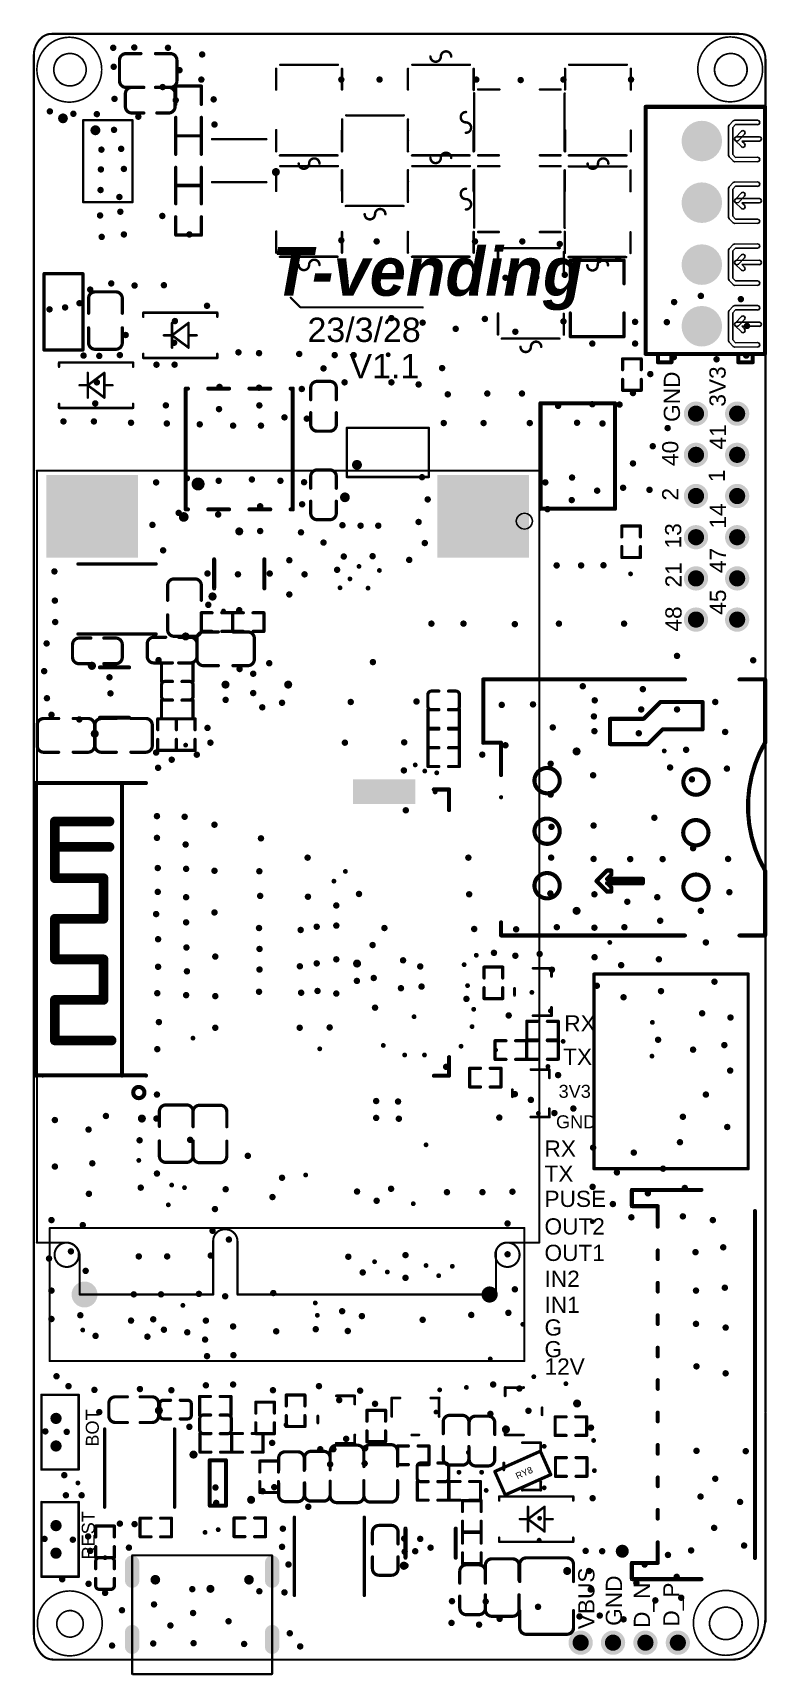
# Model space of a CAD drawing. Header units: millimetres. Extents: x -41 to 4, y -75 to 26.
import ezdxf

# ---------------------------------------------------------------- set-up
doc = ezdxf.new("R2010")
doc.units = ezdxf.units.MM
for name, color, linetype in [('KeepOutLayer', 6, 'Continuous'), ('MultiLayer', 9, 'Continuous'), ('PadHoleLayer', 156, 'Continuous'), ('TopOverlay', 2, 'Continuous'), ('ViaHoleLayer', 16, 'Continuous')]:
    doc.layers.add(name, color=color, linetype=linetype)
doc.styles.add('Arial', font='arial.ttf', dxfattribs={"height": 0.2})
doc.styles.add('阿里巴巴普惠体 Heavy', font='', dxfattribs={"height": 0.2})
doc.styles.get('阿里巴巴普惠体 Heavy').set_extended_font_data('阿里巴巴普惠体 Heavy', italic=True, bold=True)

msp = doc.modelspace()

# ---------------------------------------------------------------- texts
at = {"layer": 'TopOverlay'}
for s, height, rotation, style, p in [('T-vending', 3, 360, '阿里巴巴普惠体 Heavy', (-26.16, 9.81)), ('23/3/28', 1.5, 360, 'Arial', (-23.98, 6.96)), ('V1.1', 1.5, 360, 'Arial', (-21.39, 4.72)), ('GND', 1, 90, 'Arial', (-0.99, 2.03)), ('3V3', 1, 90, 'Arial', (1.83, 2.97)), ('41', 1, 90, 'Arial', (1.85, 0.33)), ('40', 1, 90, 'Arial', (-1.09, -0.69)), ('1', 1, 90, 'Arial', (1.78, -1.68)), ('2', 1, 90, 'Arial', (-1.09, -2.82)), ('14', 1, 90, 'Arial', (1.85, -4.55)), ('13', 1, 90, 'Arial', (-0.91, -5.77)), ('47', 1, 90, 'Arial', (1.85, -7.29)), ('21', 1, 90, 'Arial', (-0.89, -8.18)), ('45', 1, 90, 'Arial', (1.85, -9.86)), ('48', 1, 90, 'Arial', (-0.89, -10.9)), ('RX', 1, 360, 'Arial', (-8.13, -35.56)), ('TX', 1, 360, 'Arial', (-8.2, -37.62)), ('3V3', 0.8, 360, 'Arial', (-8.48, -39.65)), ('GND', 0.8, 360, 'Arial', (-8.64, -41.53)), ('RX', 1, 360, 'Arial', (-9.35, -43.28)), ('TX', 1, 360, 'Arial', (-9.35, -44.83)), ('PUSE', 1, 360, 'Arial', (-9.35, -46.38)), ('OUT2', 1, 360, 'Arial', (-9.35, -48.08)), ('OUT1', 1, 360, 'Arial', (-9.35, -49.71)), ('IN2', 1, 360, 'Arial', (-9.35, -51.31)), ('IN1', 1, 360, 'Arial', (-9.35, -52.91)), ('G', 1, 360, 'Arial', (-9.35, -54.31)), ('G', 1, 360, 'Arial', (-9.35, -55.65)), ('12V', 1, 360, 'Arial', (-9.35, -56.72)), ('BOT', 0.8, 90, 'Arial', (-36.86, -61.16)), ('RY8', 0.4, 24, 'Arial', (-11.02, -63.18)), ('REST', 0.8, 90, 'Arial', (-37.11, -68.12)), ('VBUS', 1, 90, 'Arial', (-6.27, -72.42)), ('GND', 1, 90, 'Arial', (-4.57, -72.21)), ('D_N', 1, 90, 'Arial', (-2.84, -72.34)), ('D_P', 1, 90, 'Arial', (-1.02, -72.26))]:
    msp.add_text(s, height=height, rotation=rotation, dxfattribs=dict(at, style=style)).set_placement(p)

# ---------------------------------------------------------------- blocks, each defined once
blk = doc.blocks.new('LC_0603_L_1')
at = {"layer": 'TopOverlay', "const_width": 0.2}
for points in [[(-1.54, 0.79), (-1.54, -0.79)], [(-1.54, 0.79), (1.54, 0.79)], [(1.54, 0.79), (1.54, -0.79)], [(-1.54, -0.79), (1.54, -0.79)]]:
    blk.add_lwpolyline(points, dxfattribs=at)
at = {"layer": 'TopOverlay', "const_width": 0.1}
for points in [[(-1.59, 0.79, 1), (-1.49, 0.79, 1)], [(-1.59, 0.79, 1), (-1.49, 0.79, 1)], [(1.49, 0.79, 1), (1.59, 0.79, 1)], [(1.49, 0.79, 1), (1.59, 0.79, 1)], [(-1.59, -0.79, 1), (-1.49, -0.79, 1)], [(-1.59, -0.79, 1), (-1.49, -0.79, 1)], [(1.49, -0.79, 1), (1.59, -0.79, 1)], [(1.49, -0.79, 1), (1.59, -0.79, 1)]]:
    blk.add_lwpolyline(points, format="xyb", close=True, dxfattribs=at)
blk = doc.blocks.new('LC_0402_R_2')
at = {"layer": 'TopOverlay', "const_width": 0.2}
for points in [[(-0.97, -0.58), (-0.97, 0.57)], [(-0.3, 0.57), (-0.97, 0.57)], [(0.97, 0.57), (0.3, 0.57)], [(0.97, -0.58), (0.97, 0.57)], [(-0.3, -0.58), (-0.97, -0.58)], [(0.97, -0.58), (0.3, -0.58)]]:
    blk.add_lwpolyline(points, dxfattribs=at)
at = {"layer": 'TopOverlay', "const_width": 0.1}
for points in [[(-1.02, 0.57, 1), (-0.92, 0.57, 1)], [(-1.02, 0.57, 1), (-0.92, 0.57, 1)], [(-0.35, 0.57, 1), (-0.25, 0.57, 1)], [(0.25, 0.57, 1), (0.35, 0.57, 1)], [(0.92, 0.57, 1), (1.02, 0.57, 1)], [(0.92, 0.57, 1), (1.02, 0.57, 1)], [(-1.02, -0.58, 1), (-0.92, -0.58, 1)], [(-1.02, -0.58, 1), (-0.92, -0.58, 1)], [(-0.35, -0.58, 1), (-0.25, -0.58, 1)], [(0.25, -0.58, 1), (0.35, -0.58, 1)], [(0.92, -0.58, 1), (1.02, -0.58, 1)], [(0.92, -0.58, 1), (1.02, -0.58, 1)]]:
    blk.add_lwpolyline(points, format="xyb", close=True, dxfattribs=at)
blk = doc.blocks.new('SOT_23___GDS_3')
at = {"layer": 'TopOverlay', "const_width": 0.17}
for points in [[(-1.46, 1.14), (-0.95, 1.14)], [(-1.46, 0), (-1.46, 1.14)], [(0.95, 1.14), (1.46, 1.14)], [(1.46, 0), (1.46, 1.14)], [(-0.21, -1.14), (0.22, -1.14)]]:
    blk.add_lwpolyline(points, dxfattribs=at)
at = {"layer": 'TopOverlay', "const_width": 0.085}
for points in [[(-1.5, 1.14, 1), (-1.42, 1.14, 1)], [(-1.5, 1.14, 1), (-1.42, 1.14, 1)], [(-0.99, 1.14, 1), (-0.91, 1.14, 1)], [(0.91, 1.14, 1), (1, 1.14, 1)], [(1.42, 1.14, 1), (1.51, 1.14, 1)], [(1.42, 1.14, 1), (1.51, 1.14, 1)], [(-1.5, 0, 1), (-1.42, 0, 1)], [(1.42, 0, 1), (1.51, 0, 1)], [(-0.26, -1.14, 1), (-0.17, -1.14, 1)], [(0.18, -1.14, 1), (0.26, -1.14, 1)]]:
    blk.add_lwpolyline(points, format="xyb", close=True, dxfattribs=at)
blk = doc.blocks.new('LC_0402_R_4')
at = {"layer": 'TopOverlay', "const_width": 0.2}
for points in [[(-0.97, -0.58), (-0.97, 0.57)], [(-0.97, 0.57), (-0.3, 0.57)], [(0.3, 0.57), (0.97, 0.57)], [(0.97, -0.58), (0.97, 0.57)], [(-0.97, -0.58), (-0.3, -0.58)], [(0.3, -0.58), (0.97, -0.58)]]:
    blk.add_lwpolyline(points, dxfattribs=at)
at = {"layer": 'TopOverlay', "const_width": 0.1}
for points in [[(-1.02, 0.57, 1), (-0.92, 0.57, 1)], [(-1.02, 0.57, 1), (-0.92, 0.57, 1)], [(-0.35, 0.57, 1), (-0.25, 0.57, 1)], [(0.25, 0.57, 1), (0.35, 0.57, 1)], [(0.92, 0.57, 1), (1.02, 0.57, 1)], [(0.92, 0.57, 1), (1.02, 0.57, 1)], [(-1.02, -0.58, 1), (-0.92, -0.58, 1)], [(-1.02, -0.58, 1), (-0.92, -0.58, 1)], [(-0.35, -0.58, 1), (-0.25, -0.58, 1)], [(0.25, -0.58, 1), (0.35, -0.58, 1)], [(0.92, -0.58, 1), (1.02, -0.58, 1)], [(0.92, -0.58, 1), (1.02, -0.58, 1)]]:
    blk.add_lwpolyline(points, format="xyb", close=True, dxfattribs=at)
blk = doc.blocks.new('LC_0402_R_5')
at = {"layer": 'TopOverlay', "const_width": 0.2}
for points in [[(-0.97, -0.58), (-0.97, 0.57)], [(-0.97, 0.57), (-0.3, 0.57)], [(0.3, 0.57), (0.97, 0.57)], [(0.97, -0.58), (0.97, 0.57)], [(-0.97, -0.58), (-0.3, -0.58)], [(0.3, -0.58), (0.97, -0.58)]]:
    blk.add_lwpolyline(points, dxfattribs=at)
at = {"layer": 'TopOverlay', "const_width": 0.1}
for points in [[(-1.02, 0.57, 1), (-0.92, 0.57, 1)], [(-1.02, 0.57, 1), (-0.92, 0.57, 1)], [(-0.35, 0.57, 1), (-0.25, 0.57, 1)], [(0.25, 0.57, 1), (0.35, 0.57, 1)], [(0.92, 0.57, 1), (1.02, 0.57, 1)], [(0.92, 0.57, 1), (1.02, 0.57, 1)], [(-1.02, -0.58, 1), (-0.92, -0.58, 1)], [(-1.02, -0.58, 1), (-0.92, -0.58, 1)], [(-0.35, -0.58, 1), (-0.25, -0.58, 1)], [(0.25, -0.58, 1), (0.35, -0.58, 1)], [(0.92, -0.58, 1), (1.02, -0.58, 1)], [(0.92, -0.58, 1), (1.02, -0.58, 1)]]:
    blk.add_lwpolyline(points, format="xyb", close=True, dxfattribs=at)
blk = doc.blocks.new('LC_0402_R_6')
at = {"layer": 'TopOverlay', "const_width": 0.2}
for points in [[(-0.97, 0.57), (-0.97, -0.58)], [(-0.3, 0.57), (-0.97, 0.57)], [(0.97, 0.57), (0.3, 0.57)], [(0.97, 0.57), (0.97, -0.58)], [(-0.3, -0.58), (-0.97, -0.58)], [(0.97, -0.58), (0.3, -0.58)]]:
    blk.add_lwpolyline(points, dxfattribs=at)
at = {"layer": 'TopOverlay', "const_width": 0.1}
for points in [[(-1.02, 0.57, 1), (-0.92, 0.57, 1)], [(-1.02, 0.57, 1), (-0.92, 0.57, 1)], [(-0.35, 0.57, 1), (-0.25, 0.57, 1)], [(0.25, 0.57, 1), (0.35, 0.57, 1)], [(0.92, 0.57, 1), (1.02, 0.57, 1)], [(0.92, 0.57, 1), (1.02, 0.57, 1)], [(-1.02, -0.58, 1), (-0.92, -0.58, 1)], [(-1.02, -0.58, 1), (-0.92, -0.58, 1)], [(-0.35, -0.58, 1), (-0.25, -0.58, 1)], [(0.25, -0.58, 1), (0.35, -0.58, 1)], [(0.92, -0.58, 1), (1.02, -0.58, 1)], [(0.92, -0.58, 1), (1.02, -0.58, 1)]]:
    blk.add_lwpolyline(points, format="xyb", close=True, dxfattribs=at)
blk = doc.blocks.new('SOT_23___BCE_7')
at = {"layer": 'TopOverlay', "const_width": 0.17}
for points in [[(-0.95, 1.14), (-1.46, 1.14)], [(-1.46, 0), (-1.46, 1.14)], [(1.46, 1.14), (0.95, 1.14)], [(1.46, 0), (1.46, 1.14)], [(0.22, -1.14), (-0.21, -1.14)]]:
    blk.add_lwpolyline(points, dxfattribs=at)
at = {"layer": 'TopOverlay', "const_width": 0.085}
for points in [[(-1.5, 1.14, 1), (-1.42, 1.14, 1)], [(-1.5, 1.14, 1), (-1.42, 1.14, 1)], [(-0.99, 1.14, 1), (-0.91, 1.14, 1)], [(0.91, 1.14, 1), (1, 1.14, 1)], [(1.42, 1.14, 1), (1.51, 1.14, 1)], [(1.42, 1.14, 1), (1.51, 1.14, 1)], [(-1.5, 0, 1), (-1.42, 0, 1)], [(1.42, 0, 1), (1.51, 0, 1)], [(-0.26, -1.14, 1), (-0.17, -1.14, 1)], [(0.18, -1.14, 1), (0.26, -1.14, 1)]]:
    blk.add_lwpolyline(points, format="xyb", close=True, dxfattribs=at)
blk = doc.blocks.new('LC_0402_R_8')
at = {"layer": 'TopOverlay', "const_width": 0.2}
for points in [[(-0.97, -0.58), (-0.97, 0.57)], [(-0.97, 0.57), (-0.3, 0.57)], [(0.3, 0.57), (0.97, 0.57)], [(0.97, -0.58), (0.97, 0.57)], [(-0.97, -0.58), (-0.3, -0.58)], [(0.3, -0.58), (0.97, -0.58)]]:
    blk.add_lwpolyline(points, dxfattribs=at)
at = {"layer": 'TopOverlay', "const_width": 0.1}
for points in [[(-1.02, 0.57, 1), (-0.92, 0.57, 1)], [(-1.02, 0.57, 1), (-0.92, 0.57, 1)], [(-0.35, 0.57, 1), (-0.25, 0.57, 1)], [(0.25, 0.57, 1), (0.35, 0.57, 1)], [(0.92, 0.57, 1), (1.02, 0.57, 1)], [(0.92, 0.57, 1), (1.02, 0.57, 1)], [(-1.02, -0.58, 1), (-0.92, -0.58, 1)], [(-1.02, -0.58, 1), (-0.92, -0.58, 1)], [(-0.35, -0.58, 1), (-0.25, -0.58, 1)], [(0.25, -0.58, 1), (0.35, -0.58, 1)], [(0.92, -0.58, 1), (1.02, -0.58, 1)], [(0.92, -0.58, 1), (1.02, -0.58, 1)]]:
    blk.add_lwpolyline(points, format="xyb", close=True, dxfattribs=at)
blk = doc.blocks.new('LC_0402_R_9')
at = {"layer": 'TopOverlay', "const_width": 0.2}
for points in [[(-0.97, -0.58), (-0.97, 0.57)], [(-0.97, 0.57), (-0.3, 0.57)], [(0.3, 0.57), (0.97, 0.57)], [(0.97, -0.58), (0.97, 0.57)], [(-0.97, -0.58), (-0.3, -0.58)], [(0.3, -0.58), (0.97, -0.58)]]:
    blk.add_lwpolyline(points, dxfattribs=at)
at = {"layer": 'TopOverlay', "const_width": 0.1}
for points in [[(-1.02, 0.57, 1), (-0.92, 0.57, 1)], [(-1.02, 0.57, 1), (-0.92, 0.57, 1)], [(-0.35, 0.57, 1), (-0.25, 0.57, 1)], [(0.25, 0.57, 1), (0.35, 0.57, 1)], [(0.92, 0.57, 1), (1.02, 0.57, 1)], [(0.92, 0.57, 1), (1.02, 0.57, 1)], [(-1.02, -0.58, 1), (-0.92, -0.58, 1)], [(-1.02, -0.58, 1), (-0.92, -0.58, 1)], [(-0.35, -0.58, 1), (-0.25, -0.58, 1)], [(0.25, -0.58, 1), (0.35, -0.58, 1)], [(0.92, -0.58, 1), (1.02, -0.58, 1)], [(0.92, -0.58, 1), (1.02, -0.58, 1)]]:
    blk.add_lwpolyline(points, format="xyb", close=True, dxfattribs=at)
blk = doc.blocks.new('SOT_23___GDS_10')
at = {"layer": 'TopOverlay', "const_width": 0.17}
for points in [[(-1.46, 0), (-1.46, 1.14)], [(-0.95, 1.14), (-1.46, 1.14)], [(1.46, 1.14), (0.95, 1.14)], [(1.46, 0), (1.46, 1.14)], [(0.22, -1.14), (-0.21, -1.14)]]:
    blk.add_lwpolyline(points, dxfattribs=at)
at = {"layer": 'TopOverlay', "const_width": 0.085}
for points in [[(-1.5, 1.14, 1), (-1.42, 1.14, 1)], [(-1.5, 1.14, 1), (-1.42, 1.14, 1)], [(-0.99, 1.14, 1), (-0.91, 1.14, 1)], [(0.91, 1.14, 1), (1, 1.14, 1)], [(1.42, 1.14, 1), (1.51, 1.14, 1)], [(1.42, 1.14, 1), (1.51, 1.14, 1)], [(-1.5, 0, 1), (-1.42, 0, 1)], [(1.42, 0, 1), (1.51, 0, 1)], [(-0.26, -1.14, 1), (-0.17, -1.14, 1)], [(0.18, -1.14, 1), (0.26, -1.14, 1)]]:
    blk.add_lwpolyline(points, format="xyb", close=True, dxfattribs=at)
blk = doc.blocks.new('SOT_23___GDS_11')
at = {"layer": 'TopOverlay', "const_width": 0.17}
for points in [[(-1.46, 1.14), (-1.46, 0)], [(-1.46, 1.14), (-0.95, 1.14)], [(0.95, 1.14), (1.46, 1.14)], [(1.46, 1.14), (1.46, 0)], [(-0.21, -1.14), (0.22, -1.14)]]:
    blk.add_lwpolyline(points, dxfattribs=at)
at = {"layer": 'TopOverlay', "const_width": 0.085}
for points in [[(-1.5, 1.14, 1), (-1.42, 1.14, 1)], [(-1.5, 1.14, 1), (-1.42, 1.14, 1)], [(-0.99, 1.14, 1), (-0.91, 1.14, 1)], [(0.91, 1.14, 1), (1, 1.14, 1)], [(1.42, 1.14, 1), (1.51, 1.14, 1)], [(1.42, 1.14, 1), (1.51, 1.14, 1)], [(-1.5, 0, 1), (-1.42, 0, 1)], [(1.42, 0, 1), (1.51, 0, 1)], [(-0.26, -1.14, 1), (-0.17, -1.14, 1)], [(0.18, -1.14, 1), (0.26, -1.14, 1)]]:
    blk.add_lwpolyline(points, format="xyb", close=True, dxfattribs=at)
blk = doc.blocks.new('DO_214AC_12')
at = {"layer": 'TopOverlay', "const_width": 0.152}
for points in [[(-2.29, 1.4), (-2.29, 1.14)], [(2.29, 1.4), (-2.29, 1.4)], [(2.29, 1.14), (2.29, 1.4)], [(-0.51, 0), (-1.02, 0)], [(-0.51, 0.76), (-0.51, -0.76)], [(0.51, 0), (-0.51, 0.76)], [(0.51, 0), (-0.51, -0.76)], [(0.51, 0.76), (0.51, -0.76)], [(1.02, 0), (0.51, 0)], [(-2.29, -1.4), (-2.29, -1.14)], [(2.29, -1.4), (-2.29, -1.4)], [(2.29, -1.14), (2.29, -1.4)]]:
    blk.add_lwpolyline(points, dxfattribs=at)
at = {"layer": 'TopOverlay', "const_width": 0.0762}
for points in [[(-2.32, 1.4, 1), (-2.25, 1.4, 1)], [(-2.32, 1.4, 1), (-2.25, 1.4, 1)], [(-2.32, 1.14, 1), (-2.25, 1.14, 1)], [(2.25, 1.4, 1), (2.32, 1.4, 1)], [(2.25, 1.4, 1), (2.32, 1.4, 1)], [(2.25, 1.14, 1), (2.32, 1.14, 1)], [(-1.05, 0, 1), (-0.98, 0, 1)], [(-0.55, 0.76, 1), (-0.47, 0.76, 1)], [(-0.55, 0.76, 1), (-0.47, 0.76, 1)], [(-0.55, 0, 1), (-0.47, 0, 1)], [(0.47, 0.76, 1), (0.55, 0.76, 1)], [(0.47, 0, 1), (0.55, 0, 1)], [(0.47, 0, 1), (0.55, 0, 1)], [(0.47, 0, 1), (0.55, 0, 1)], [(0.98, 0, 1), (1.05, 0, 1)], [(-0.55, -0.76, 1), (-0.47, -0.76, 1)], [(-0.55, -0.76, 1), (-0.47, -0.76, 1)], [(0.47, -0.76, 1), (0.55, -0.76, 1)], [(-2.32, -1.14, 1), (-2.25, -1.14, 1)], [(-2.32, -1.4, 1), (-2.25, -1.4, 1)], [(-2.32, -1.4, 1), (-2.25, -1.4, 1)], [(2.25, -1.14, 1), (2.32, -1.14, 1)], [(2.25, -1.4, 1), (2.32, -1.4, 1)], [(2.25, -1.4, 1), (2.32, -1.4, 1)]]:
    blk.add_lwpolyline(points, format="xyb", close=True, dxfattribs=at)
blk = doc.blocks.new('F1812_13')
at = {"layer": 'TopOverlay', "const_width": 0.152}
for points in [[(-1.23, 2.03), (-2.54, 2.03)], [(2.54, 2.03), (1.27, 2.03)], [(-2.79, -1.76), (-2.79, 1.8)], [(2.79, -1.78), (2.79, 1.78)], [(-1.27, -2.03), (-2.54, -2.03)], [(2.54, -2.03), (1.27, -2.03)]]:
    blk.add_lwpolyline(points, dxfattribs=at)
at = {"layer": 'TopOverlay'}
for points, const_width in [([(-2.58, 2.03, 1), (-2.5, 2.03, 1)], 0.0762), ([(-1.27, 2.03, 1), (-1.2, 2.03, 1)], 0.0762), ([(1.23, 2.03, 1), (1.31, 2.03, 1)], 0.0762), ([(2.5, 2.03, 1), (2.58, 2.03, 1)], 0.0762), ([(-2.83, 1.8, 1), (-2.76, 1.8, 1)], 0.076), ([(2.76, 1.78, 1), (2.83, 1.78, 1)], 0.076), ([(-3.34, 0.64, 1), (-3.26, 0.64, 1)], 0.076), ([(-3.34, 0, 1), (-3.26, 0, 1)], 0.076), ([(-3.34, 0, 1), (-3.26, 0, 1)], 0.076), ([(-3.34, -0.64, 1), (-3.26, -0.64, 1)], 0.076), ([(-2.83, -1.76, 1), (-2.76, -1.76, 1)], 0.076), ([(-2.58, -2.03, 1), (-2.5, -2.03, 1)], 0.0762), ([(-1.31, -2.03, 1), (-1.23, -2.03, 1)], 0.0762), ([(1.23, -2.03, 1), (1.31, -2.03, 1)], 0.0762), ([(2.5, -2.03, 1), (2.58, -2.03, 1)], 0.0762), ([(2.76, -1.78, 1), (2.83, -1.78, 1)], 0.076)]:
    blk.add_lwpolyline(points, format="xyb", close=True, dxfattribs=dict(at, const_width=const_width))
at = {"layer": 'TopOverlay', "const_width": 0.152}
for points in [[(-3.3, 0, -1), (-3.3, 0.64)], [(-3.3, 0, -1), (-3.3, -0.64)]]:
    blk.add_lwpolyline(points, format="xyb", dxfattribs=at)
blk = doc.blocks.new('CONN_SMD_10P_P2_00_HDGC_HDGC2001WR_S_10P_14')
at = {"layer": 'TopOverlay'}
for points, const_width in [([(-10.08, 3.89, 1), (-10.48, 3.89, 1)], 0.4), ([(-10.58, 3.89, 1), (-10.38, 3.89, 1)], 0.2), ([(-10.18, 3.89, 1), (-9.98, 3.89, 1)], 0.2), ([(-12.06, 3.3, 1), (-11.94, 3.3, 1)], 0.127), ([(-12.06, 3.3, 1), (-11.94, 3.3, 1)], 0.127), ([(-11.06, 3.3, 1), (-10.94, 3.3, 1)], 0.127), ([(-11.06, 3.3, 1), (-10.94, 3.3, 1)], 0.127), ([(10.94, 3.3, 1), (11.06, 3.3, 1)], 0.127), ([(10.94, 3.3, 1), (11.06, 3.3, 1)], 0.127), ([(11.94, 3.3, 1), (12.06, 3.3, 1)], 0.127), ([(11.94, 3.3, 1), (12.06, 3.3, 1)], 0.127), ([(-11.06, 1.7, 1), (-10.94, 1.7, 1)], 0.127), ([(-11.06, 1.7, 1), (-10.94, 1.7, 1)], 0.127), ([(-9.79, 1.7, 1), (-9.67, 1.7, 1)], 0.127), ([(-8.33, 1.7, 1), (-8.21, 1.7, 1)], 0.127), ([(-7.79, 1.7, 1), (-7.67, 1.7, 1)], 0.127), ([(-6.33, 1.7, 1), (-6.21, 1.7, 1)], 0.127), ([(-5.79, 1.7, 1), (-5.67, 1.7, 1)], 0.127), ([(-4.33, 1.7, 1), (-4.21, 1.7, 1)], 0.127), ([(-3.79, 1.7, 1), (-3.67, 1.7, 1)], 0.127), ([(-2.33, 1.7, 1), (-2.21, 1.7, 1)], 0.127), ([(-1.79, 1.7, 1), (-1.67, 1.7, 1)], 0.127), ([(-0.33, 1.7, 1), (-0.21, 1.7, 1)], 0.127), ([(0.21, 1.7, 1), (0.33, 1.7, 1)], 0.127), ([(1.67, 1.7, 1), (1.79, 1.7, 1)], 0.127), ([(2.21, 1.7, 1), (2.33, 1.7, 1)], 0.127), ([(3.67, 1.7, 1), (3.79, 1.7, 1)], 0.127), ([(4.21, 1.7, 1), (4.33, 1.7, 1)], 0.127), ([(5.67, 1.7, 1), (5.79, 1.7, 1)], 0.127), ([(6.21, 1.7, 1), (6.33, 1.7, 1)], 0.127), ([(7.67, 1.7, 1), (7.79, 1.7, 1)], 0.127), ([(8.21, 1.7, 1), (8.33, 1.7, 1)], 0.127), ([(9.67, 1.7, 1), (9.79, 1.7, 1)], 0.127), ([(10.94, 1.7, 1), (11.06, 1.7, 1)], 0.127), ([(10.94, 1.7, 1), (11.06, 1.7, 1)], 0.127), ([(-12.06, 0.43, 1), (-11.94, 0.43, 1)], 0.127), ([(-12.06, 0.43, 1), (-11.94, 0.43, 1)], 0.127), ([(-12.06, -1, 1), (-11.94, -1, 1)], 0.127), ([(11.94, -1, 1), (12.06, -1, 1)], 0.127), ([(-10.76, -4.3, 1), (-10.64, -4.3, 1)], 0.127), ([(10.64, -4.3, 1), (10.76, -4.3, 1)], 0.127)]:
    blk.add_lwpolyline(points, format="xyb", close=True, dxfattribs=dict(at, const_width=const_width))
at = {"layer": 'TopOverlay', "const_width": 0.254}
for points in [[(-12, 3.3), (-12, 0.43)], [(-12, 3.3), (-11, 3.3)], [(-11, 3.3), (-11, 1.7)], [(11, 3.3), (12, 3.3)], [(11, 3.3), (11, 1.7)], [(12, 3.3), (12, -1)], [(-11, 1.7), (-9.73, 1.7)], [(-8.27, 1.7), (-7.73, 1.7)], [(-6.27, 1.7), (-5.73, 1.7)], [(-4.27, 1.7), (-3.73, 1.7)], [(-2.27, 1.7), (-1.73, 1.7)], [(-0.27, 1.7), (0.27, 1.7)], [(1.73, 1.7), (2.27, 1.7)], [(3.73, 1.7), (4.27, 1.7)], [(5.73, 1.7), (6.27, 1.7)], [(7.73, 1.7), (8.27, 1.7)], [(9.73, 1.7), (11, 1.7)], [(-12, 0.43), (-12, -1)], [(-10.7, -4.3), (10.7, -4.3)]]:
    blk.add_lwpolyline(points, dxfattribs=at)
blk = doc.blocks.new('LC_0805_C_15')
at = {"layer": 'TopOverlay', "const_width": 0.2}
for points in [[(-1.77, 0.64, -0.414214), (-1.37, 1.04)], [(1.37, 1.04, -0.414213), (1.77, 0.64)], [(-1.37, -1.04, -0.414213), (-1.77, -0.64)], [(1.77, -0.64, -0.414214), (1.37, -1.04)]]:
    blk.add_lwpolyline(points, format="xyb", dxfattribs=at)
for points in [[(-1.37, 1.04), (-0.45, 1.04)], [(0.45, 1.04), (1.37, 1.04)], [(-1.77, -0.64), (-1.77, 0.64)], [(1.77, -0.64), (1.77, 0.64)], [(-1.37, -1.04), (-0.45, -1.04)], [(0.45, -1.04), (1.37, -1.04)]]:
    blk.add_lwpolyline(points, dxfattribs=at)
at = {"layer": 'TopOverlay', "const_width": 0.1}
for points in [[(-1.42, 1.04, 1), (-1.32, 1.04, 1)], [(-1.42, 1.04, 1), (-1.32, 1.04, 1)], [(-0.5, 1.04, 1), (-0.4, 1.04, 1)], [(0.4, 1.04, 1), (0.5, 1.04, 1)], [(1.32, 1.04, 1), (1.42, 1.04, 1)], [(1.32, 1.04, 1), (1.42, 1.04, 1)], [(-1.82, 0.64, 1), (-1.72, 0.64, 1)], [(-1.82, 0.64, 1), (-1.72, 0.64, 1)], [(1.72, 0.64, 1), (1.82, 0.64, 1)], [(1.72, 0.64, 1), (1.82, 0.64, 1)], [(-1.82, -0.64, 1), (-1.72, -0.64, 1)], [(-1.82, -0.64, 1), (-1.72, -0.64, 1)], [(-1.42, -1.04, 1), (-1.32, -1.04, 1)], [(-1.42, -1.04, 1), (-1.32, -1.04, 1)], [(-0.5, -1.04, 1), (-0.4, -1.04, 1)], [(0.4, -1.04, 1), (0.5, -1.04, 1)], [(1.32, -1.04, 1), (1.42, -1.04, 1)], [(1.32, -1.04, 1), (1.42, -1.04, 1)], [(1.72, -0.64, 1), (1.82, -0.64, 1)], [(1.72, -0.64, 1), (1.82, -0.64, 1)]]:
    blk.add_lwpolyline(points, format="xyb", close=True, dxfattribs=at)
blk = doc.blocks.new('LC_0805_C_16')
at = {"layer": 'TopOverlay', "const_width": 0.2}
for points in [[(-1.77, 0.64, -0.414214), (-1.37, 1.04)], [(1.37, 1.04, -0.414213), (1.77, 0.64)], [(-1.37, -1.04, -0.414213), (-1.77, -0.64)], [(1.77, -0.64, -0.414214), (1.37, -1.04)]]:
    blk.add_lwpolyline(points, format="xyb", dxfattribs=at)
for points in [[(-0.45, 1.04), (-1.37, 1.04)], [(1.37, 1.04), (0.45, 1.04)], [(-1.77, 0.64), (-1.77, -0.64)], [(1.77, 0.64), (1.77, -0.64)], [(-0.45, -1.04), (-1.37, -1.04)], [(1.37, -1.04), (0.45, -1.04)]]:
    blk.add_lwpolyline(points, dxfattribs=at)
at = {"layer": 'TopOverlay', "const_width": 0.1}
for points in [[(-1.42, 1.04, 1), (-1.32, 1.04, 1)], [(-1.42, 1.04, 1), (-1.32, 1.04, 1)], [(-0.5, 1.04, 1), (-0.4, 1.04, 1)], [(0.4, 1.04, 1), (0.5, 1.04, 1)], [(1.32, 1.04, 1), (1.42, 1.04, 1)], [(1.32, 1.04, 1), (1.42, 1.04, 1)], [(-1.82, 0.64, 1), (-1.72, 0.64, 1)], [(-1.82, 0.64, 1), (-1.72, 0.64, 1)], [(1.72, 0.64, 1), (1.82, 0.64, 1)], [(1.72, 0.64, 1), (1.82, 0.64, 1)], [(-1.82, -0.64, 1), (-1.72, -0.64, 1)], [(-1.82, -0.64, 1), (-1.72, -0.64, 1)], [(-1.42, -1.04, 1), (-1.32, -1.04, 1)], [(-1.42, -1.04, 1), (-1.32, -1.04, 1)], [(-0.5, -1.04, 1), (-0.4, -1.04, 1)], [(0.4, -1.04, 1), (0.5, -1.04, 1)], [(1.32, -1.04, 1), (1.42, -1.04, 1)], [(1.32, -1.04, 1), (1.42, -1.04, 1)], [(1.72, -0.64, 1), (1.82, -0.64, 1)], [(1.72, -0.64, 1), (1.82, -0.64, 1)]]:
    blk.add_lwpolyline(points, format="xyb", close=True, dxfattribs=at)
blk = doc.blocks.new('LC_0805_C_17')
at = {"layer": 'TopOverlay', "const_width": 0.2}
for points in [[(-1.77, 0.64, -0.414214), (-1.37, 1.04)], [(1.37, 1.04, -0.414213), (1.77, 0.64)], [(-1.37, -1.04, -0.414213), (-1.77, -0.64)], [(1.77, -0.64, -0.414214), (1.37, -1.04)]]:
    blk.add_lwpolyline(points, format="xyb", dxfattribs=at)
for points in [[(-0.45, 1.04), (-1.37, 1.04)], [(1.37, 1.04), (0.45, 1.04)], [(-1.77, 0.64), (-1.77, -0.64)], [(1.77, 0.64), (1.77, -0.64)], [(-0.45, -1.04), (-1.37, -1.04)], [(1.37, -1.04), (0.45, -1.04)]]:
    blk.add_lwpolyline(points, dxfattribs=at)
at = {"layer": 'TopOverlay', "const_width": 0.1}
for points in [[(-1.42, 1.04, 1), (-1.32, 1.04, 1)], [(-1.42, 1.04, 1), (-1.32, 1.04, 1)], [(-0.5, 1.04, 1), (-0.4, 1.04, 1)], [(0.4, 1.04, 1), (0.5, 1.04, 1)], [(1.32, 1.04, 1), (1.42, 1.04, 1)], [(1.32, 1.04, 1), (1.42, 1.04, 1)], [(-1.82, 0.64, 1), (-1.72, 0.64, 1)], [(-1.82, 0.64, 1), (-1.72, 0.64, 1)], [(1.72, 0.64, 1), (1.82, 0.64, 1)], [(1.72, 0.64, 1), (1.82, 0.64, 1)], [(-1.82, -0.64, 1), (-1.72, -0.64, 1)], [(-1.82, -0.64, 1), (-1.72, -0.64, 1)], [(-1.42, -1.04, 1), (-1.32, -1.04, 1)], [(-1.42, -1.04, 1), (-1.32, -1.04, 1)], [(-0.5, -1.04, 1), (-0.4, -1.04, 1)], [(0.4, -1.04, 1), (0.5, -1.04, 1)], [(1.32, -1.04, 1), (1.42, -1.04, 1)], [(1.32, -1.04, 1), (1.42, -1.04, 1)], [(1.72, -0.64, 1), (1.82, -0.64, 1)], [(1.72, -0.64, 1), (1.82, -0.64, 1)]]:
    blk.add_lwpolyline(points, format="xyb", close=True, dxfattribs=at)
blk = doc.blocks.new('SOT_23_6_L2_9_W1_6_P0_95_LS2_8_BR_18')
at = {"layer": 'TopOverlay', "const_width": 0.254}
for points in [[(0.9, 1.55), (-0.9, 1.55)], [(0.9, -1.55), (-0.9, -1.55)]]:
    blk.add_lwpolyline(points, dxfattribs=at)
at = {"layer": 'TopOverlay'}
for points, const_width in [([(-0.96, 1.55, 1), (-0.84, 1.55, 1)], 0.127), ([(0.84, 1.55, 1), (0.96, 1.55, 1)], 0.127), ([(-0.96, -1.55, 1), (-0.84, -1.55, 1)], 0.127), ([(0.84, -1.55, 1), (0.96, -1.55, 1)], 0.127), ([(1.52, -1.65, 1), (1.27, -1.65, 1)], 0.254), ([(1.21, -1.65, 1), (1.33, -1.65, 1)], 0.127), ([(1.46, -1.65, 1), (1.59, -1.65, 1)], 0.127)]:
    blk.add_lwpolyline(points, format="xyb", close=True, dxfattribs=dict(at, const_width=const_width))
blk = doc.blocks.new('LC_0402_R_19')
at = {"layer": 'TopOverlay', "const_width": 0.2}
for points in [[(-0.97, 0.57), (-0.3, 0.57)], [(-0.97, -0.58), (-0.97, 0.57)], [(0.3, 0.57), (0.97, 0.57)], [(0.97, -0.58), (0.97, 0.57)], [(-0.97, -0.58), (-0.3, -0.58)], [(0.3, -0.58), (0.97, -0.58)]]:
    blk.add_lwpolyline(points, dxfattribs=at)
at = {"layer": 'TopOverlay', "const_width": 0.1}
for points in [[(-1.02, 0.57, 1), (-0.92, 0.57, 1)], [(-1.02, 0.57, 1), (-0.92, 0.57, 1)], [(-0.35, 0.57, 1), (-0.25, 0.57, 1)], [(0.25, 0.57, 1), (0.35, 0.57, 1)], [(0.92, 0.57, 1), (1.02, 0.57, 1)], [(0.92, 0.57, 1), (1.02, 0.57, 1)], [(-1.02, -0.58, 1), (-0.92, -0.58, 1)], [(-1.02, -0.58, 1), (-0.92, -0.58, 1)], [(-0.35, -0.58, 1), (-0.25, -0.58, 1)], [(0.25, -0.58, 1), (0.35, -0.58, 1)], [(0.92, -0.58, 1), (1.02, -0.58, 1)], [(0.92, -0.58, 1), (1.02, -0.58, 1)]]:
    blk.add_lwpolyline(points, format="xyb", close=True, dxfattribs=at)
blk = doc.blocks.new('LC_0402_R_20')
at = {"layer": 'TopOverlay', "const_width": 0.2}
for points in [[(-0.3, 0.57), (-0.97, 0.57)], [(-0.97, 0.57), (-0.97, -0.58)], [(0.97, 0.57), (0.3, 0.57)], [(0.97, 0.57), (0.97, -0.58)], [(-0.3, -0.58), (-0.97, -0.58)], [(0.97, -0.58), (0.3, -0.58)]]:
    blk.add_lwpolyline(points, dxfattribs=at)
at = {"layer": 'TopOverlay', "const_width": 0.1}
for points in [[(-1.02, 0.57, 1), (-0.92, 0.57, 1)], [(-1.02, 0.57, 1), (-0.92, 0.57, 1)], [(-0.35, 0.57, 1), (-0.25, 0.57, 1)], [(0.25, 0.57, 1), (0.35, 0.57, 1)], [(0.92, 0.57, 1), (1.02, 0.57, 1)], [(0.92, 0.57, 1), (1.02, 0.57, 1)], [(-1.02, -0.58, 1), (-0.92, -0.58, 1)], [(-1.02, -0.58, 1), (-0.92, -0.58, 1)], [(-0.35, -0.58, 1), (-0.25, -0.58, 1)], [(0.25, -0.58, 1), (0.35, -0.58, 1)], [(0.92, -0.58, 1), (1.02, -0.58, 1)], [(0.92, -0.58, 1), (1.02, -0.58, 1)]]:
    blk.add_lwpolyline(points, format="xyb", close=True, dxfattribs=at)
blk = doc.blocks.new('LC_0402_R_21')
at = {"layer": 'TopOverlay', "const_width": 0.2}
for points in [[(-0.3, 0.57), (-0.97, 0.57)], [(-0.97, -0.58), (-0.97, 0.57)], [(0.97, 0.57), (0.3, 0.57)], [(0.97, -0.58), (0.97, 0.57)], [(-0.3, -0.58), (-0.97, -0.58)], [(0.97, -0.58), (0.3, -0.58)]]:
    blk.add_lwpolyline(points, dxfattribs=at)
at = {"layer": 'TopOverlay', "const_width": 0.1}
for points in [[(-1.02, 0.57, 1), (-0.92, 0.57, 1)], [(-1.02, 0.57, 1), (-0.92, 0.57, 1)], [(-0.35, 0.57, 1), (-0.25, 0.57, 1)], [(0.25, 0.57, 1), (0.35, 0.57, 1)], [(0.92, 0.57, 1), (1.02, 0.57, 1)], [(0.92, 0.57, 1), (1.02, 0.57, 1)], [(-1.02, -0.58, 1), (-0.92, -0.58, 1)], [(-1.02, -0.58, 1), (-0.92, -0.58, 1)], [(-0.35, -0.58, 1), (-0.25, -0.58, 1)], [(0.25, -0.58, 1), (0.35, -0.58, 1)], [(0.92, -0.58, 1), (1.02, -0.58, 1)], [(0.92, -0.58, 1), (1.02, -0.58, 1)]]:
    blk.add_lwpolyline(points, format="xyb", close=True, dxfattribs=at)
blk = doc.blocks.new('LC_0402_R_22')
at = {"layer": 'TopOverlay', "const_width": 0.2}
for points in [[(-0.97, 0.57), (-0.3, 0.57)], [(-0.97, 0.57), (-0.97, -0.58)], [(0.3, 0.57), (0.97, 0.57)], [(0.97, 0.57), (0.97, -0.58)], [(-0.97, -0.58), (-0.3, -0.58)], [(0.3, -0.58), (0.97, -0.58)]]:
    blk.add_lwpolyline(points, dxfattribs=at)
at = {"layer": 'TopOverlay', "const_width": 0.1}
for points in [[(-1.02, 0.57, 1), (-0.92, 0.57, 1)], [(-1.02, 0.57, 1), (-0.92, 0.57, 1)], [(-0.35, 0.57, 1), (-0.25, 0.57, 1)], [(0.25, 0.57, 1), (0.35, 0.57, 1)], [(0.92, 0.57, 1), (1.02, 0.57, 1)], [(0.92, 0.57, 1), (1.02, 0.57, 1)], [(-1.02, -0.58, 1), (-0.92, -0.58, 1)], [(-1.02, -0.58, 1), (-0.92, -0.58, 1)], [(-0.35, -0.58, 1), (-0.25, -0.58, 1)], [(0.25, -0.58, 1), (0.35, -0.58, 1)], [(0.92, -0.58, 1), (1.02, -0.58, 1)], [(0.92, -0.58, 1), (1.02, -0.58, 1)]]:
    blk.add_lwpolyline(points, format="xyb", close=True, dxfattribs=at)
blk = doc.blocks.new('IND_SMD_L3_0_W3_0_SWPA3010S_23')
at = {"layer": 'TopOverlay', "const_width": 0.2032}
for points in [[(2.286, 2.159), (-2.54, 2.159)], [(2.286, -2.159), (-2.54, -2.159)]]:
    blk.add_lwpolyline(points, dxfattribs=at)
at = {"layer": 'TopOverlay', "const_width": 0.1016}
for points in [[(-2.5908, 2.159, 1), (-2.4892, 2.159, 1)], [(2.2352, 2.159, 1), (2.3368, 2.159, 1)], [(-2.5908, -2.159, 1), (-2.4892, -2.159, 1)], [(2.2352, -2.159, 1), (2.3368, -2.159, 1)]]:
    blk.add_lwpolyline(points, format="xyb", close=True, dxfattribs=at)
blk = doc.blocks.new('LC_0603_C_24')
at = {"layer": 'TopOverlay', "const_width": 0.2}
for points in [[(-1.53, 0.39, -0.414213), (-1.13, 0.79)], [(1.14, 0.79, -0.414213), (1.54, 0.39)], [(-1.13, -0.79, -0.414213), (-1.53, -0.39)], [(1.54, -0.39, -0.414213), (1.14, -0.79)]]:
    blk.add_lwpolyline(points, format="xyb", dxfattribs=at)
for points in [[(-1.53, -0.39), (-1.53, 0.39)], [(-1.13, 0.79), (-0.4, 0.79)], [(0.4, 0.79), (1.14, 0.79)], [(1.54, -0.39), (1.54, 0.39)], [(-1.13, -0.79), (-0.4, -0.79)], [(0.4, -0.79), (1.14, -0.79)]]:
    blk.add_lwpolyline(points, dxfattribs=at)
at = {"layer": 'TopOverlay', "const_width": 0.1}
for points in [[(-1.58, 0.39, 1), (-1.48, 0.39, 1)], [(-1.58, 0.39, 1), (-1.48, 0.39, 1)], [(-1.18, 0.79, 1), (-1.08, 0.79, 1)], [(-1.18, 0.79, 1), (-1.08, 0.79, 1)], [(-0.45, 0.79, 1), (-0.35, 0.79, 1)], [(0.35, 0.79, 1), (0.45, 0.79, 1)], [(1.09, 0.79, 1), (1.19, 0.79, 1)], [(1.09, 0.79, 1), (1.19, 0.79, 1)], [(1.49, 0.39, 1), (1.59, 0.39, 1)], [(1.49, 0.39, 1), (1.59, 0.39, 1)], [(-1.58, -0.39, 1), (-1.48, -0.39, 1)], [(-1.58, -0.39, 1), (-1.48, -0.39, 1)], [(-1.18, -0.79, 1), (-1.08, -0.79, 1)], [(-1.18, -0.79, 1), (-1.08, -0.79, 1)], [(-0.45, -0.79, 1), (-0.35, -0.79, 1)], [(0.35, -0.79, 1), (0.45, -0.79, 1)], [(1.09, -0.79, 1), (1.19, -0.79, 1)], [(1.09, -0.79, 1), (1.19, -0.79, 1)], [(1.49, -0.39, 1), (1.59, -0.39, 1)], [(1.49, -0.39, 1), (1.59, -0.39, 1)]]:
    blk.add_lwpolyline(points, format="xyb", close=True, dxfattribs=at)
blk = doc.blocks.new('LC_0402_C_25')
at = {"layer": 'TopOverlay', "const_width": 0.2}
for points in [[(-0.98, 0.35, -0.414214), (-0.76, 0.57)], [(0.75, 0.57, -0.414214), (0.97, 0.35)], [(-0.76, -0.58, -0.414214), (-0.98, -0.36)], [(0.97, -0.36, -0.414214), (0.75, -0.58)]]:
    blk.add_lwpolyline(points, format="xyb", dxfattribs=at)
at = {"layer": 'TopOverlay', "const_width": 0.1}
for points in [[(-1.03, 0.35, 1), (-0.93, 0.35, 1)], [(-1.03, 0.35, 1), (-0.93, 0.35, 1)], [(-0.81, 0.57, 1), (-0.71, 0.57, 1)], [(-0.8, 0.57, 1), (-0.7, 0.57, 1)], [(-0.35, 0.57, 1), (-0.25, 0.57, 1)], [(0.25, 0.57, 1), (0.35, 0.57, 1)], [(0.7, 0.57, 1), (0.8, 0.57, 1)], [(0.7, 0.57, 1), (0.8, 0.57, 1)], [(0.92, 0.35, 1), (1.02, 0.35, 1)], [(0.92, 0.35, 1), (1.02, 0.35, 1)], [(-1.03, -0.36, 1), (-0.93, -0.36, 1)], [(-1.03, -0.36, 1), (-0.93, -0.36, 1)], [(-0.81, -0.58, 1), (-0.71, -0.58, 1)], [(-0.8, -0.58, 1), (-0.7, -0.58, 1)], [(-0.35, -0.58, 1), (-0.25, -0.58, 1)], [(0.25, -0.58, 1), (0.35, -0.58, 1)], [(0.7, -0.58, 1), (0.8, -0.58, 1)], [(0.7, -0.58, 1), (0.8, -0.58, 1)], [(0.92, -0.36, 1), (1.02, -0.36, 1)], [(0.92, -0.36, 1), (1.02, -0.36, 1)]]:
    blk.add_lwpolyline(points, format="xyb", close=True, dxfattribs=at)
at = {"layer": 'TopOverlay', "const_width": 0.2}
for points in [[(-0.98, 0.35), (-0.98, -0.36)], [(-0.3, 0.57), (-0.75, 0.57)], [(0.75, 0.57), (0.3, 0.57)], [(0.97, 0.35), (0.97, -0.36)], [(-0.3, -0.58), (-0.75, -0.58)], [(0.75, -0.58), (0.3, -0.58)]]:
    blk.add_lwpolyline(points, dxfattribs=at)
blk = doc.blocks.new('LC_0805_C_26')
at = {"layer": 'TopOverlay', "const_width": 0.2}
for points in [[(-1.77, 0.64, -0.414214), (-1.37, 1.04)], [(1.37, 1.04, -0.414213), (1.77, 0.64)], [(-1.37, -1.04, -0.414213), (-1.77, -0.64)], [(1.77, -0.64, -0.414214), (1.37, -1.04)]]:
    blk.add_lwpolyline(points, format="xyb", dxfattribs=at)
for points in [[(-1.37, 1.04), (-0.45, 1.04)], [(0.45, 1.04), (1.37, 1.04)], [(-1.77, 0.64), (-1.77, -0.64)], [(1.77, 0.64), (1.77, -0.64)], [(-1.37, -1.04), (-0.45, -1.04)], [(0.45, -1.04), (1.37, -1.04)]]:
    blk.add_lwpolyline(points, dxfattribs=at)
at = {"layer": 'TopOverlay', "const_width": 0.1}
for points in [[(-1.42, 1.04, 1), (-1.32, 1.04, 1)], [(-1.42, 1.04, 1), (-1.32, 1.04, 1)], [(-0.5, 1.04, 1), (-0.4, 1.04, 1)], [(0.4, 1.04, 1), (0.5, 1.04, 1)], [(1.32, 1.04, 1), (1.42, 1.04, 1)], [(1.32, 1.04, 1), (1.42, 1.04, 1)], [(-1.82, 0.64, 1), (-1.72, 0.64, 1)], [(-1.82, 0.64, 1), (-1.72, 0.64, 1)], [(1.72, 0.64, 1), (1.82, 0.64, 1)], [(1.72, 0.64, 1), (1.82, 0.64, 1)], [(-1.82, -0.64, 1), (-1.72, -0.64, 1)], [(-1.82, -0.64, 1), (-1.72, -0.64, 1)], [(-1.42, -1.04, 1), (-1.32, -1.04, 1)], [(-1.42, -1.04, 1), (-1.32, -1.04, 1)], [(-0.5, -1.04, 1), (-0.4, -1.04, 1)], [(0.4, -1.04, 1), (0.5, -1.04, 1)], [(1.32, -1.04, 1), (1.42, -1.04, 1)], [(1.32, -1.04, 1), (1.42, -1.04, 1)], [(1.72, -0.64, 1), (1.82, -0.64, 1)], [(1.72, -0.64, 1), (1.82, -0.64, 1)]]:
    blk.add_lwpolyline(points, format="xyb", close=True, dxfattribs=at)
blk = doc.blocks.new('LC_0603_C_27')
at = {"layer": 'TopOverlay', "const_width": 0.2}
for points in [[(-1.53, 0.39, -0.414213), (-1.13, 0.79)], [(1.14, 0.79, -0.414213), (1.54, 0.39)], [(-1.13, -0.79, -0.414213), (-1.53, -0.39)], [(1.54, -0.39, -0.414213), (1.14, -0.79)]]:
    blk.add_lwpolyline(points, format="xyb", dxfattribs=at)
for points in [[(-1.53, 0.39), (-1.53, -0.39)], [(-0.4, 0.79), (-1.13, 0.79)], [(1.14, 0.79), (0.4, 0.79)], [(1.54, 0.39), (1.54, -0.39)], [(-0.4, -0.79), (-1.13, -0.79)], [(1.14, -0.79), (0.4, -0.79)]]:
    blk.add_lwpolyline(points, dxfattribs=at)
at = {"layer": 'TopOverlay', "const_width": 0.1}
for points in [[(-1.58, 0.39, 1), (-1.48, 0.39, 1)], [(-1.58, 0.39, 1), (-1.48, 0.39, 1)], [(-1.18, 0.79, 1), (-1.08, 0.79, 1)], [(-1.18, 0.79, 1), (-1.08, 0.79, 1)], [(-0.45, 0.79, 1), (-0.35, 0.79, 1)], [(0.35, 0.79, 1), (0.45, 0.79, 1)], [(1.09, 0.79, 1), (1.19, 0.79, 1)], [(1.09, 0.79, 1), (1.19, 0.79, 1)], [(1.49, 0.39, 1), (1.59, 0.39, 1)], [(1.49, 0.39, 1), (1.59, 0.39, 1)], [(-1.58, -0.39, 1), (-1.48, -0.39, 1)], [(-1.58, -0.39, 1), (-1.48, -0.39, 1)], [(-1.18, -0.79, 1), (-1.08, -0.79, 1)], [(-1.18, -0.79, 1), (-1.08, -0.79, 1)], [(-0.45, -0.79, 1), (-0.35, -0.79, 1)], [(0.35, -0.79, 1), (0.45, -0.79, 1)], [(1.09, -0.79, 1), (1.19, -0.79, 1)], [(1.09, -0.79, 1), (1.19, -0.79, 1)], [(1.49, -0.39, 1), (1.59, -0.39, 1)], [(1.49, -0.39, 1), (1.59, -0.39, 1)]]:
    blk.add_lwpolyline(points, format="xyb", close=True, dxfattribs=at)
blk = doc.blocks.new('LC_0402_R_28')
at = {"layer": 'TopOverlay', "const_width": 0.2}
for points in [[(-0.97, 0.57), (-0.97, -0.58)], [(-0.3, 0.57), (-0.97, 0.57)], [(0.97, 0.57), (0.3, 0.57)], [(0.97, 0.57), (0.97, -0.58)], [(-0.3, -0.58), (-0.97, -0.58)], [(0.97, -0.58), (0.3, -0.58)]]:
    blk.add_lwpolyline(points, dxfattribs=at)
at = {"layer": 'TopOverlay', "const_width": 0.1}
for points in [[(-1.02, 0.57, 1), (-0.92, 0.57, 1)], [(-1.02, 0.57, 1), (-0.92, 0.57, 1)], [(-0.35, 0.57, 1), (-0.25, 0.57, 1)], [(0.25, 0.57, 1), (0.35, 0.57, 1)], [(0.92, 0.57, 1), (1.02, 0.57, 1)], [(0.92, 0.57, 1), (1.02, 0.57, 1)], [(-1.02, -0.58, 1), (-0.92, -0.58, 1)], [(-1.02, -0.58, 1), (-0.92, -0.58, 1)], [(-0.35, -0.58, 1), (-0.25, -0.58, 1)], [(0.25, -0.58, 1), (0.35, -0.58, 1)], [(0.92, -0.58, 1), (1.02, -0.58, 1)], [(0.92, -0.58, 1), (1.02, -0.58, 1)]]:
    blk.add_lwpolyline(points, format="xyb", close=True, dxfattribs=at)
blk = doc.blocks.new('LC_0402_R_29')
at = {"layer": 'TopOverlay', "const_width": 0.2}
for points in [[(-0.97, 0.57), (-0.97, -0.58)], [(-0.97, 0.57), (-0.3, 0.57)], [(0.3, 0.57), (0.97, 0.57)], [(0.97, 0.57), (0.97, -0.58)], [(-0.97, -0.58), (-0.3, -0.58)], [(0.3, -0.58), (0.97, -0.58)]]:
    blk.add_lwpolyline(points, dxfattribs=at)
at = {"layer": 'TopOverlay', "const_width": 0.1}
for points in [[(-1.02, 0.57, 1), (-0.92, 0.57, 1)], [(-1.02, 0.57, 1), (-0.92, 0.57, 1)], [(-0.35, 0.57, 1), (-0.25, 0.57, 1)], [(0.25, 0.57, 1), (0.35, 0.57, 1)], [(0.92, 0.57, 1), (1.02, 0.57, 1)], [(0.92, 0.57, 1), (1.02, 0.57, 1)], [(-1.02, -0.58, 1), (-0.92, -0.58, 1)], [(-1.02, -0.58, 1), (-0.92, -0.58, 1)], [(-0.35, -0.58, 1), (-0.25, -0.58, 1)], [(0.25, -0.58, 1), (0.35, -0.58, 1)], [(0.92, -0.58, 1), (1.02, -0.58, 1)], [(0.92, -0.58, 1), (1.02, -0.58, 1)]]:
    blk.add_lwpolyline(points, format="xyb", close=True, dxfattribs=at)
blk = doc.blocks.new('SOT_23___BCE_30')
at = {"layer": 'TopOverlay', "const_width": 0.17}
for points in [[(-0.95, 1.14), (-1.46, 1.14)], [(-1.46, 0), (-1.46, 1.14)], [(1.46, 1.14), (0.95, 1.14)], [(1.46, 0), (1.46, 1.14)], [(0.22, -1.14), (-0.21, -1.14)]]:
    blk.add_lwpolyline(points, dxfattribs=at)
at = {"layer": 'TopOverlay', "const_width": 0.085}
for points in [[(-1.5, 1.14, 1), (-1.42, 1.14, 1)], [(-1.5, 1.14, 1), (-1.42, 1.14, 1)], [(-0.99, 1.14, 1), (-0.91, 1.14, 1)], [(0.91, 1.14, 1), (1, 1.14, 1)], [(1.42, 1.14, 1), (1.51, 1.14, 1)], [(1.42, 1.14, 1), (1.51, 1.14, 1)], [(-1.5, 0, 1), (-1.42, 0, 1)], [(1.42, 0, 1), (1.51, 0, 1)], [(-0.26, -1.14, 1), (-0.17, -1.14, 1)], [(0.18, -1.14, 1), (0.26, -1.14, 1)]]:
    blk.add_lwpolyline(points, format="xyb", close=True, dxfattribs=at)
blk = doc.blocks.new('LC_0402_R_31')
at = {"layer": 'TopOverlay', "const_width": 0.2}
for points in [[(-0.97, 0.57), (-0.97, -0.58)], [(-0.3, 0.57), (-0.97, 0.57)], [(0.97, 0.57), (0.3, 0.57)], [(0.97, 0.57), (0.97, -0.58)], [(-0.3, -0.58), (-0.97, -0.58)], [(0.97, -0.58), (0.3, -0.58)]]:
    blk.add_lwpolyline(points, dxfattribs=at)
at = {"layer": 'TopOverlay', "const_width": 0.1}
for points in [[(-1.02, 0.57, 1), (-0.92, 0.57, 1)], [(-1.02, 0.57, 1), (-0.92, 0.57, 1)], [(-0.35, 0.57, 1), (-0.25, 0.57, 1)], [(0.25, 0.57, 1), (0.35, 0.57, 1)], [(0.92, 0.57, 1), (1.02, 0.57, 1)], [(0.92, 0.57, 1), (1.02, 0.57, 1)], [(-1.02, -0.58, 1), (-0.92, -0.58, 1)], [(-1.02, -0.58, 1), (-0.92, -0.58, 1)], [(-0.35, -0.58, 1), (-0.25, -0.58, 1)], [(0.25, -0.58, 1), (0.35, -0.58, 1)], [(0.92, -0.58, 1), (1.02, -0.58, 1)], [(0.92, -0.58, 1), (1.02, -0.58, 1)]]:
    blk.add_lwpolyline(points, format="xyb", close=True, dxfattribs=at)
blk = doc.blocks.new('F1812_32')
at = {"layer": 'TopOverlay', "const_width": 0.152}
for points in [[(-2.54, 2.03), (-1.23, 2.03)], [(1.27, 2.03), (2.54, 2.03)], [(-2.79, 1.8), (-2.79, -1.76)], [(2.79, 1.78), (2.79, -1.78)], [(-2.54, -2.03), (-1.27, -2.03)], [(1.27, -2.03), (2.54, -2.03)]]:
    blk.add_lwpolyline(points, dxfattribs=at)
at = {"layer": 'TopOverlay'}
for points, const_width in [([(-2.58, 2.03, 1), (-2.5, 2.03, 1)], 0.0762), ([(-1.27, 2.03, 1), (-1.2, 2.03, 1)], 0.0762), ([(1.23, 2.03, 1), (1.31, 2.03, 1)], 0.0762), ([(2.5, 2.03, 1), (2.58, 2.03, 1)], 0.0762), ([(-2.83, 1.8, 1), (-2.76, 1.8, 1)], 0.076), ([(2.76, 1.78, 1), (2.83, 1.78, 1)], 0.076), ([(-3.34, 0.64, 1), (-3.26, 0.64, 1)], 0.076), ([(-3.34, 0, 1), (-3.26, 0, 1)], 0.076), ([(-3.34, 0, 1), (-3.26, 0, 1)], 0.076), ([(-3.34, -0.64, 1), (-3.26, -0.64, 1)], 0.076), ([(-2.83, -1.76, 1), (-2.76, -1.76, 1)], 0.076), ([(-2.58, -2.03, 1), (-2.5, -2.03, 1)], 0.0762), ([(-1.31, -2.03, 1), (-1.23, -2.03, 1)], 0.0762), ([(1.23, -2.03, 1), (1.31, -2.03, 1)], 0.0762), ([(2.5, -2.03, 1), (2.58, -2.03, 1)], 0.0762), ([(2.76, -1.78, 1), (2.83, -1.78, 1)], 0.076)]:
    blk.add_lwpolyline(points, format="xyb", close=True, dxfattribs=dict(at, const_width=const_width))
at = {"layer": 'TopOverlay', "const_width": 0.152}
for points in [[(-3.3, 0, -1), (-3.3, 0.64)], [(-3.3, 0, -1), (-3.3, -0.64)]]:
    blk.add_lwpolyline(points, format="xyb", dxfattribs=at)
blk = doc.blocks.new('F1812_33')
at = {"layer": 'TopOverlay', "const_width": 0.152}
for points in [[(-2.54, 2.03), (-1.23, 2.03)], [(1.27, 2.03), (2.54, 2.03)], [(-2.79, -1.76), (-2.79, 1.8)], [(2.79, -1.78), (2.79, 1.78)], [(-2.54, -2.03), (-1.27, -2.03)], [(1.27, -2.03), (2.54, -2.03)]]:
    blk.add_lwpolyline(points, dxfattribs=at)
at = {"layer": 'TopOverlay'}
for points, const_width in [([(-2.58, 2.03, 1), (-2.5, 2.03, 1)], 0.0762), ([(-1.27, 2.03, 1), (-1.2, 2.03, 1)], 0.0762), ([(1.23, 2.03, 1), (1.31, 2.03, 1)], 0.0762), ([(2.5, 2.03, 1), (2.58, 2.03, 1)], 0.0762), ([(-2.83, 1.8, 1), (-2.76, 1.8, 1)], 0.076), ([(2.76, 1.78, 1), (2.83, 1.78, 1)], 0.076), ([(-3.34, 0.64, 1), (-3.26, 0.64, 1)], 0.076), ([(-3.34, 0, 1), (-3.26, 0, 1)], 0.076), ([(-3.34, 0, 1), (-3.26, 0, 1)], 0.076), ([(-3.34, -0.64, 1), (-3.26, -0.64, 1)], 0.076), ([(-2.83, -1.76, 1), (-2.76, -1.76, 1)], 0.076), ([(-2.58, -2.03, 1), (-2.5, -2.03, 1)], 0.0762), ([(-1.31, -2.03, 1), (-1.23, -2.03, 1)], 0.0762), ([(1.23, -2.03, 1), (1.31, -2.03, 1)], 0.0762), ([(2.5, -2.03, 1), (2.58, -2.03, 1)], 0.0762), ([(2.76, -1.78, 1), (2.83, -1.78, 1)], 0.076)]:
    blk.add_lwpolyline(points, format="xyb", close=True, dxfattribs=dict(at, const_width=const_width))
at = {"layer": 'TopOverlay', "const_width": 0.152}
for points in [[(-3.3, 0, -1), (-3.3, 0.64)], [(-3.3, 0, -1), (-3.3, -0.64)]]:
    blk.add_lwpolyline(points, format="xyb", dxfattribs=at)
blk = doc.blocks.new('SOT_23_6_L2_9_W1_6_P0_95_LS2_8_BR_34')
at = {"layer": 'TopOverlay', "const_width": 0.254}
for points in [[(0.9, 1.55), (-0.9, 1.55)], [(0.9, -1.55), (-0.9, -1.55)]]:
    blk.add_lwpolyline(points, dxfattribs=at)
at = {"layer": 'TopOverlay'}
for points, const_width in [([(-0.96, 1.55, 1), (-0.84, 1.55, 1)], 0.127), ([(0.84, 1.55, 1), (0.96, 1.55, 1)], 0.127), ([(-0.96, -1.55, 1), (-0.84, -1.55, 1)], 0.127), ([(0.84, -1.55, 1), (0.96, -1.55, 1)], 0.127), ([(1.52, -1.65, 1), (1.27, -1.65, 1)], 0.254), ([(1.21, -1.65, 1), (1.33, -1.65, 1)], 0.127), ([(1.46, -1.65, 1), (1.59, -1.65, 1)], 0.127)]:
    blk.add_lwpolyline(points, format="xyb", close=True, dxfattribs=dict(at, const_width=const_width))
blk = doc.blocks.new('LC_SOT_23_5_35')
at = {"layer": 'TopOverlay', "const_width": 0.254}
for points in [[(0.5, 1.4), (-0.5, 1.4)], [(-0.5, 1.4), (-0.5, -1.4)], [(0.5, 1.4), (0.5, -1.4)], [(0.5, -1.4), (-0.5, -1.4)]]:
    blk.add_lwpolyline(points, dxfattribs=at)
at = {"layer": 'TopOverlay'}
for points, const_width in [([(-0.56, 1.4, 1), (-0.44, 1.4, 1)], 0.127), ([(-0.56, 1.4, 1), (-0.44, 1.4, 1)], 0.127), ([(0.44, 1.4, 1), (0.56, 1.4, 1)], 0.127), ([(0.44, 1.4, 1), (0.56, 1.4, 1)], 0.127), ([(-0.56, -1.4, 1), (-0.44, -1.4, 1)], 0.127), ([(-0.56, -1.4, 1), (-0.44, -1.4, 1)], 0.127), ([(0.44, -1.4, 1), (0.56, -1.4, 1)], 0.127), ([(0.44, -1.4, 1), (0.56, -1.4, 1)], 0.127), ([(1.63, -1.75, 1), (1.38, -1.75, 1)], 0.25), ([(1.31, -1.75, 1), (1.44, -1.75, 1)], 0.125), ([(1.56, -1.75, 1), (1.69, -1.75, 1)], 0.125)]:
    blk.add_lwpolyline(points, format="xyb", close=True, dxfattribs=dict(at, const_width=const_width))
blk = doc.blocks.new('TYPE_C3_0_36')
at = {"layer": 'MultiLayer'}
h = blk.add_hatch(color=9, dxfattribs=at)
edge = h.paths.add_edge_path()
edge.add_arc((-4.32, -1.55), 0.45, 180, 360)
edge.add_line((-3.87, -1.55), (-3.87, -0.45))
edge.add_arc((-4.32, -0.45), 0.45, 0, 180)
edge.add_line((-4.77, -0.45), (-4.77, -1.55))
h = blk.add_hatch(color=9, dxfattribs=at)
edge = h.paths.add_edge_path()
edge.add_arc((4.32, -1.55), 0.45, 180, 360)
edge.add_line((4.77, -1.55), (4.77, -0.45))
edge.add_arc((4.32, -0.45), 0.45, 0, 180)
edge.add_line((3.87, -0.45), (3.87, -1.55))
h = blk.add_hatch(color=9, dxfattribs=at)
edge = h.paths.add_edge_path()
edge.add_arc((-2.89, -1.5), 0.3, 0, 360)
h = blk.add_hatch(color=9, dxfattribs=at)
edge = h.paths.add_edge_path()
edge.add_arc((2.89, -1.5), 0.3, 0, 360)
h = blk.add_hatch(color=9, dxfattribs=at)
edge = h.paths.add_edge_path()
edge.add_arc((-4.32, -5.63), 0.45, 180, 360)
edge.add_line((-3.87, -5.63), (-3.87, -4.73))
edge.add_arc((-4.32, -4.73), 0.45, 0, 180)
edge.add_line((-4.77, -4.73), (-4.77, -5.63))
h = blk.add_hatch(color=9, dxfattribs=at)
edge = h.paths.add_edge_path()
edge.add_arc((4.32, -5.63), 0.45, 180, 360)
edge.add_line((4.77, -5.63), (4.77, -4.73))
edge.add_arc((4.32, -4.73), 0.45, 0, 180)
edge.add_line((3.87, -4.73), (3.87, -5.63))
at = {"layer": 'PadHoleLayer'}
h = blk.add_hatch(color=156, dxfattribs=at)
edge = h.paths.add_edge_path()
edge.add_arc((-4.32, -1.35), 0.4, 180, 360)
edge.add_line((-3.92, -1.35), (-3.92, -0.65))
edge.add_arc((-4.32, -0.65), 0.4, 0, 180)
edge.add_line((-4.72, -0.65), (-4.72, -1.35))
h = blk.add_hatch(color=156, dxfattribs=at)
edge = h.paths.add_edge_path()
edge.add_arc((4.32, -1.35), 0.4, 180, 360)
edge.add_line((4.72, -1.35), (4.72, -0.65))
edge.add_arc((4.32, -0.65), 0.4, 0, 180)
edge.add_line((3.92, -0.65), (3.92, -1.35))
h = blk.add_hatch(color=156, dxfattribs=at)
edge = h.paths.add_edge_path()
edge.add_arc((-2.89, -1.5), 0.3, 0, 360)
h = blk.add_hatch(color=156, dxfattribs=at)
edge = h.paths.add_edge_path()
edge.add_arc((2.89, -1.5), 0.3, 0, 360)
h = blk.add_hatch(color=156, dxfattribs=at)
edge = h.paths.add_edge_path()
edge.add_arc((-4.32, -5.53), 0.4, 180, 360)
edge.add_line((-3.92, -5.53), (-3.92, -4.83))
edge.add_arc((-4.32, -4.83), 0.4, 0, 180)
edge.add_line((-4.72, -4.83), (-4.72, -5.53))
h = blk.add_hatch(color=156, dxfattribs=at)
edge = h.paths.add_edge_path()
edge.add_arc((4.32, -5.53), 0.4, 180, 360)
edge.add_line((4.72, -5.53), (4.72, -4.83))
edge.add_arc((4.32, -4.83), 0.4, 0, 180)
edge.add_line((3.92, -4.83), (3.92, -5.53))
at = {"layer": 'TopOverlay', "const_width": 0.127}
for points in [[(-4.32, -7.32), (-4.32, 0)], [(-4.32, 0), (4.32, 0)], [(4.32, -7.32), (4.32, 0)], [(-4.32, -7.32), (4.32, -7.32)]]:
    blk.add_lwpolyline(points, dxfattribs=at)
at = {"layer": 'TopOverlay', "const_width": 0.0635}
for points in [[(-4.35, 0, 1), (-4.29, 0, 1)], [(-4.35, 0, 1), (-4.29, 0, 1)], [(4.29, 0, 1), (4.35, 0, 1)], [(4.29, 0, 1), (4.35, 0, 1)], [(-4.35, -7.32, 1), (-4.29, -7.32, 1)], [(-4.35, -7.32, 1), (-4.29, -7.32, 1)], [(4.29, -7.32, 1), (4.35, -7.32, 1)], [(4.29, -7.32, 1), (4.35, -7.32, 1)]]:
    blk.add_lwpolyline(points, format="xyb", close=True, dxfattribs=at)
blk = doc.blocks.new('SOP_4_L6_5_W4_6_P2_54_LS10_2_TL_37')
at = {"layer": 'TopOverlay'}
for p, q in [((-4.39, 3.49), (-4.43, 3.3)), ((-4.42, 3.3), (-4.43, 3.3)), ((-4.43, 3.3), (-4.39, 3.11)), ((-4.43, 3.3), (-4.42, 3.3)), ((-4.29, 3.65), (-4.39, 3.49)), ((-4.39, 3.11), (-4.29, 2.95)), ((-4.13, 3.76), (-4.29, 3.65)), ((-3.94, 3.8), (-4.13, 3.76)), ((-3.75, 3.76), (-3.94, 3.8)), ((-3.59, 3.65), (-3.75, 3.76)), ((-3.48, 3.49), (-3.59, 3.65)), ((-3.59, 2.95), (-3.48, 3.11)), ((-3.44, 3.3), (-3.48, 3.49)), ((-3.48, 3.11), (-3.44, 3.3)), ((-4.29, 2.95), (-4.13, 2.85)), ((-4.13, 2.85), (-3.94, 2.81)), ((-3.94, 2.81), (-3.75, 2.85)), ((-3.75, 2.85), (-3.59, 2.95))]:
    blk.add_line(p, q, dxfattribs=at)
at = {"layer": 'TopOverlay', "const_width": 0.254}
for points in [[(-3.17, 2.31), (3.32, 2.31)], [(-3.17, 2.31), (-3.17, -2.29)], [(3.32, 2.31), (3.32, -2.29)], [(-3.17, -2.29), (3.32, -2.29)]]:
    blk.add_lwpolyline(points, dxfattribs=at)
at = {"layer": 'TopOverlay', "const_width": 0.127}
for points in [[(-3.24, 2.31, 1), (-3.11, 2.31, 1)], [(-3.24, 2.31, 1), (-3.11, 2.31, 1)], [(3.26, 2.31, 1), (3.39, 2.31, 1)], [(3.26, 2.31, 1), (3.39, 2.31, 1)], [(-3.24, -2.29, 1), (-3.11, -2.29, 1)], [(-3.24, -2.29, 1), (-3.11, -2.29, 1)], [(3.26, -2.29, 1), (3.39, -2.29, 1)], [(3.26, -2.29, 1), (3.39, -2.29, 1)]]:
    blk.add_lwpolyline(points, format="xyb", close=True, dxfattribs=at)
blk = doc.blocks.new('SOIC_8_L4_9_W3_9_P1_27_LS6_0_BL_38')
at = {"layer": 'TopOverlay', "const_width": 0.152}
for points in [[(-2.53, -1.52), (-2.53, 1.52)], [(-2.53, 1.52), (2.53, 1.52)], [(2.53, -1.52), (2.53, 1.52)], [(-2.53, -1.52), (2.53, -1.52)]]:
    blk.add_lwpolyline(points, dxfattribs=at)
at = {"layer": 'TopOverlay'}
for points, const_width in [([(-2.56, 1.52, 1), (-2.49, 1.52, 1)], 0.0762), ([(-2.56, 1.52, 1), (-2.49, 1.52, 1)], 0.0762), ([(2.49, 1.52, 1), (2.56, 1.52, 1)], 0.0762), ([(2.49, 1.52, 1), (2.56, 1.52, 1)], 0.0762), ([(-1.75, -0.77, 1), (-2.06, -0.77, 1)], 0.3), ([(-2.13, -0.77, 1), (-1.98, -0.77, 1)], 0.15), ([(-1.83, -0.77, 1), (-1.68, -0.77, 1)], 0.15), ([(-2.56, -1.52, 1), (-2.49, -1.52, 1)], 0.0762), ([(-2.56, -1.52, 1), (-2.49, -1.52, 1)], 0.0762), ([(2.49, -1.52, 1), (2.56, -1.52, 1)], 0.0762), ([(2.49, -1.52, 1), (2.56, -1.52, 1)], 0.0762), ([(-2.5, -2.77, 1), (-2.8, -2.77, 1)], 0.3), ([(-2.88, -2.77, 1), (-2.73, -2.77, 1)], 0.15), ([(-2.58, -2.77, 1), (-2.43, -2.77, 1)], 0.15)]:
    blk.add_lwpolyline(points, format="xyb", close=True, dxfattribs=dict(at, const_width=const_width))
blk = doc.blocks.new('SOIC_8_L5_0__W4_0_P1_27_LS6_0_BL_EP_39')
at = {"layer": 'TopOverlay', "const_width": 0.152}
for points in [[(-2.53, -1.52), (-2.53, 1.52)], [(2.53, 1.52), (-2.53, 1.52)], [(2.53, -1.52), (2.53, 1.52)], [(2.53, -1.52), (-2.53, -1.52)]]:
    blk.add_lwpolyline(points, dxfattribs=at)
at = {"layer": 'TopOverlay'}
for points, const_width in [([(-2.56, 1.52, 1), (-2.49, 1.52, 1)], 0.0762), ([(-2.56, 1.52, 1), (-2.49, 1.52, 1)], 0.0762), ([(2.49, 1.52, 1), (2.56, 1.52, 1)], 0.0762), ([(2.49, 1.52, 1), (2.56, 1.52, 1)], 0.0762), ([(-1.75, -0.77, 1), (-2.06, -0.77, 1)], 0.3), ([(-2.13, -0.77, 1), (-1.98, -0.77, 1)], 0.15), ([(-1.83, -0.77, 1), (-1.68, -0.77, 1)], 0.15), ([(-2.56, -1.52, 1), (-2.49, -1.52, 1)], 0.0762), ([(-2.56, -1.52, 1), (-2.49, -1.52, 1)], 0.0762), ([(2.49, -1.52, 1), (2.56, -1.52, 1)], 0.0762), ([(2.49, -1.52, 1), (2.56, -1.52, 1)], 0.0762), ([(-2.49, -2.77, 1), (-2.79, -2.77, 1)], 0.3), ([(-2.87, -2.77, 1), (-2.72, -2.77, 1)], 0.15), ([(-2.57, -2.77, 1), (-2.42, -2.77, 1)], 0.15)]:
    blk.add_lwpolyline(points, format="xyb", close=True, dxfattribs=dict(at, const_width=const_width))
blk = doc.blocks.new('SOT_23_6_L2_9_W1_6_P0_95_LS2_8_BR_40')
at = {"layer": 'TopOverlay', "const_width": 0.254}
for points in [[(0.9, 1.55), (-0.9, 1.55)], [(0.9, -1.55), (-0.9, -1.55)]]:
    blk.add_lwpolyline(points, dxfattribs=at)
at = {"layer": 'TopOverlay'}
for points, const_width in [([(-0.96, 1.55, 1), (-0.84, 1.55, 1)], 0.127), ([(0.84, 1.55, 1), (0.96, 1.55, 1)], 0.127), ([(-0.96, -1.55, 1), (-0.84, -1.55, 1)], 0.127), ([(0.84, -1.55, 1), (0.96, -1.55, 1)], 0.127), ([(1.52, -1.65, 1), (1.27, -1.65, 1)], 0.254), ([(1.21, -1.65, 1), (1.33, -1.65, 1)], 0.127), ([(1.46, -1.65, 1), (1.59, -1.65, 1)], 0.127)]:
    blk.add_lwpolyline(points, format="xyb", close=True, dxfattribs=dict(at, const_width=const_width))
blk = doc.blocks.new('SIM_SMD_SMC_202_7SC_41')
at = {"layer": 'TopOverlay', "const_width": 0.254}
for points in [[(3.99, 7.44), (7.89, 7.44)], [(3.99, 7.44), (3.99, 6.34)], [(7.89, 7.44), (7.89, -5.01)], [(-7.9, 6.34), (-7.09, 6.34)], [(-7.9, 6.34), (-7.9, -5.01)], [(0.62, 6.34), (0.63, 6.34)], [(1.99, 6.34), (3.99, 6.34)], [(-4.54, 0.45), (-5.19, -0.2)], [(-4.54, 0.45), (-3.89, -0.2)], [(-5.19, -0.2), (-5.19, -0.46)], [(-5.19, -0.46), (-4.93, -0.46)], [(-4.67, -0.2), (-4.93, -0.46)], [(-4.67, -0.2), (-4.67, -2.41)], [(-4.41, -0.2), (-4.41, -2.41)], [(-4.41, -0.2), (-4.15, -0.46)], [(-4.15, -0.46), (-3.89, -0.46)], [(-3.89, -0.2), (-3.89, -0.46)], [(3.9, -0.38), (3.9, -2.72)], [(3.9, -0.38), (5.46, -0.38)], [(5.46, -0.38), (5.46, -2.46)], [(-4.67, -2.41), (-4.41, -2.41)], [(3.9, -2.72), (4.81, -3.63)], [(5.46, -2.46), (6.5, -3.5)], [(4.81, -3.63), (4.81, -6.1)], [(6.5, -3.5), (6.5, -6.1)], [(4.81, -6.1), (6.5, -6.1)], [(-7.9, -8.37), (-7.9, -9.96)], [(7.89, -8.37), (7.89, -9.96)], [(-3.91, -9.96), (-7.9, -9.96)], [(3.99, -9.96), (7.89, -9.96)]]:
    blk.add_lwpolyline(points, dxfattribs=at)
at = {"layer": 'TopOverlay'}
for points, const_width in [([(3.92, 7.44, 1), (4.05, 7.44, 1)], 0.127), ([(3.92, 7.44, 1), (4.05, 7.44, 1)], 0.127), ([(7.83, 7.44, 1), (7.95, 7.44, 1)], 0.127), ([(7.83, 7.44, 1), (7.95, 7.44, 1)], 0.127), ([(-7.96, 6.34, 1), (-7.84, 6.34, 1)], 0.127), ([(-7.96, 6.34, 1), (-7.84, 6.34, 1)], 0.127), ([(-7.15, 6.34, 1), (-7.03, 6.34, 1)], 0.127), ([(0.56, 6.34, 1), (0.69, 6.34, 1)], 0.127), ([(0.57, 6.34, 1), (0.69, 6.34, 1)], 0.127), ([(1.93, 6.34, 1), (2.05, 6.34, 1)], 0.127), ([(3.92, 6.34, 1), (4.05, 6.34, 1)], 0.127), ([(3.92, 6.34, 1), (4.05, 6.34, 1)], 0.127), ([(-4.05, 3.5, 1), (-5.61, 3.5, 1)], 0.254), ([(-0.69, 3.5, 1), (-2.25, 3.5, 1)], 0.254), ([(2.43, 3.5, 1), (0.87, 3.5, 1)], 0.254), ([(-5.67, 3.5, 1), (-5.54, 3.5, 1)], 0.127), ([(-4.11, 3.5, 1), (-3.98, 3.5, 1)], 0.127), ([(-2.31, 3.5, 1), (-2.19, 3.5, 1)], 0.127), ([(-0.75, 3.5, 1), (-0.63, 3.5, 1)], 0.127), ([(0.81, 3.5, 1), (0.93, 3.5, 1)], 0.127), ([(2.37, 3.5, 1), (2.49, 3.5, 1)], 0.127), ([(-4.61, 0.45, 1), (-4.48, 0.45, 1)], 0.127), ([(-4.61, 0.45, 1), (-4.48, 0.45, 1)], 0.127), ([(-5.26, -0.2, 1), (-5.13, -0.2, 1)], 0.127), ([(-5.26, -0.2, 1), (-5.13, -0.2, 1)], 0.127), ([(-5.26, -0.46, 1), (-5.13, -0.46, 1)], 0.127), ([(-5.26, -0.46, 1), (-5.13, -0.46, 1)], 0.127), ([(-5, -0.46, 1), (-4.87, -0.46, 1)], 0.127), ([(-5, -0.46, 1), (-4.87, -0.46, 1)], 0.127), ([(-4.74, -0.2, 1), (-4.61, -0.2, 1)], 0.127), ([(-4.74, -0.2, 1), (-4.61, -0.2, 1)], 0.127), ([(-4.48, -0.2, 1), (-4.35, -0.2, 1)], 0.127), ([(-4.48, -0.2, 1), (-4.35, -0.2, 1)], 0.127), ([(-4.22, -0.46, 1), (-4.09, -0.46, 1)], 0.127), ([(-4.22, -0.46, 1), (-4.09, -0.46, 1)], 0.127), ([(-3.96, -0.2, 1), (-3.83, -0.2, 1)], 0.127), ([(-3.96, -0.2, 1), (-3.83, -0.2, 1)], 0.127), ([(-3.96, -0.46, 1), (-3.83, -0.46, 1)], 0.127), ([(-3.96, -0.46, 1), (-3.83, -0.46, 1)], 0.127), ([(3.84, -0.38, 1), (3.96, -0.38, 1)], 0.127), ([(3.84, -0.38, 1), (3.96, -0.38, 1)], 0.127), ([(5.4, -0.38, 1), (5.52, -0.38, 1)], 0.127), ([(5.4, -0.38, 1), (5.52, -0.38, 1)], 0.127), ([(-4.74, -2.41, 1), (-4.61, -2.41, 1)], 0.127), ([(-4.74, -2.41, 1), (-4.61, -2.41, 1)], 0.127), ([(-4.48, -2.41, 1), (-4.35, -2.41, 1)], 0.127), ([(-4.48, -2.41, 1), (-4.35, -2.41, 1)], 0.127), ([(3.84, -2.72, 1), (3.96, -2.72, 1)], 0.127), ([(3.84, -2.72, 1), (3.96, -2.72, 1)], 0.127), ([(5.4, -2.46, 1), (5.52, -2.46, 1)], 0.127), ([(5.4, -2.46, 1), (5.52, -2.46, 1)], 0.127), ([(4.75, -3.63, 1), (4.87, -3.63, 1)], 0.127), ([(4.75, -3.63, 1), (4.87, -3.63, 1)], 0.127), ([(6.44, -3.5, 1), (6.56, -3.5, 1)], 0.127), ([(6.44, -3.5, 1), (6.56, -3.5, 1)], 0.127), ([(-7.96, -5.01, 1), (-7.84, -5.01, 1)], 0.127), ([(-4.14, -5.69, 1), (-5.7, -5.69, 1)], 0.254), ([(-0.78, -5.68, 1), (-2.34, -5.68, 1)], 0.254), ([(2.34, -5.69, 1), (0.78, -5.69, 1)], 0.254), ([(7.83, -5.01, 1), (7.95, -5.01, 1)], 0.127), ([(-5.76, -5.69, 1), (-5.64, -5.69, 1)], 0.127), ([(-4.2, -5.69, 1), (-4.08, -5.69, 1)], 0.127), ([(-2.41, -5.68, 1), (-2.28, -5.68, 1)], 0.127), ([(-0.85, -5.68, 1), (-0.72, -5.68, 1)], 0.127), ([(0.71, -5.69, 1), (0.84, -5.69, 1)], 0.127), ([(2.27, -5.69, 1), (2.4, -5.69, 1)], 0.127), ([(4.75, -6.1, 1), (4.87, -6.1, 1)], 0.127), ([(4.75, -6.1, 1), (4.87, -6.1, 1)], 0.127), ([(6.44, -6.1, 1), (6.56, -6.1, 1)], 0.127), ([(6.44, -6.1, 1), (6.56, -6.1, 1)], 0.127), ([(-7.96, -8.37, 1), (-7.84, -8.37, 1)], 0.127), ([(7.83, -8.37, 1), (7.95, -8.37, 1)], 0.127), ([(-7.96, -9.96, 1), (-7.84, -9.96, 1)], 0.127), ([(-7.96, -9.96, 1), (-7.84, -9.96, 1)], 0.127), ([(-3.98, -9.96, 1), (-3.85, -9.96, 1)], 0.127), ([(-3.98, -9.96, 1), (-3.85, -9.96, 1)], 0.127), ([(3.92, -9.96, 1), (4.05, -9.96, 1)], 0.127), ([(3.95, -9.96, 1), (4.08, -9.96, 1)], 0.127), ([(7.83, -9.96, 1), (7.95, -9.96, 1)], 0.127), ([(7.83, -9.96, 1), (7.95, -9.96, 1)], 0.127)]:
    blk.add_lwpolyline(points, format="xyb", close=True, dxfattribs=dict(at, const_width=const_width))
at = {"layer": 'TopOverlay', "const_width": 0.254}
blk.add_lwpolyline([(-3.91, -9.96, -0.26784), (4.02, -9.96)], format="xyb", dxfattribs=at)
blk = doc.blocks.new('WIFIM_SMD_ESP32_S32MB_42')
at = {"layer": 'TopOverlay'}
for points, const_width in [([(-8.76, 16.42), (9.27, 16.42)], 0.254), ([(-8.76, 16.42), (-8.76, 15.95)], 0.254), ([(9.27, 16.42), (9.27, 15.95)], 0.254), ([(-8.76, 15.95), (-8.76, 9.57)], 0.254), ([(-6.6, 15.19), (-6.6, 11.69)], 0.6), ([(-6.6, 15.19), (-4.1, 15.19)], 0.6), ([(-4.1, 15.19), (-4.1, 12.19)], 0.6), ([(-1.6, 15.19), (-1.6, 12.19)], 0.6), ([(-1.6, 15.19), (0.9, 15.19)], 0.6), ([(0.9, 15.19), (0.9, 12.19)], 0.6), ([(3.4, 15.19), (3.4, 12.19)], 0.6), ([(3.4, 15.19), (6.9, 15.19)], 0.6), ([(5.33, 15.19), (5.33, 11.82)], 0.6), ([(6.9, 15.19), (6.9, 11.82)], 0.6), ([(9.27, 15.95), (9.27, 9.57)], 0.254), ([(-4.1, 12.19), (-1.6, 12.19)], 0.6), ([(0.9, 12.19), (3.4, 12.19)], 0.6), ([(-8.76, 11.05), (9.27, 11.05)], 0.254), ([(-8.78, -8.2), (-8.78, -9.14)], 0.254), ([(8.87, -8.2), (8.87, -9.14)], 0.254), ([(-8.78, -9.14), (-7.64, -9.14)], 0.254), ([(7.6, -9.14), (8.87, -9.14)], 0.254)]:
    blk.add_lwpolyline(points, dxfattribs=dict(at, const_width=const_width))
for points, const_width in [([(-8.83, 16.42, 1), (-8.7, 16.42, 1)], 0.127), ([(-8.83, 16.42, 1), (-8.7, 16.42, 1)], 0.127), ([(9.21, 16.42, 1), (9.34, 16.42, 1)], 0.127), ([(9.21, 16.42, 1), (9.34, 16.42, 1)], 0.127), ([(-8.83, 15.95, 1), (-8.7, 15.95, 1)], 0.127), ([(-8.83, 15.95, 1), (-8.7, 15.95, 1)], 0.127), ([(-6.75, 15.19, 1), (-6.45, 15.19, 1)], 0.3), ([(-6.75, 15.19, 1), (-6.45, 15.19, 1)], 0.3), ([(-4.25, 15.19, 1), (-3.95, 15.19, 1)], 0.3), ([(-4.25, 15.19, 1), (-3.95, 15.19, 1)], 0.3), ([(-1.75, 15.19, 1), (-1.45, 15.19, 1)], 0.3), ([(-1.75, 15.19, 1), (-1.45, 15.19, 1)], 0.3), ([(0.75, 15.19, 1), (1.05, 15.19, 1)], 0.3), ([(0.75, 15.19, 1), (1.05, 15.19, 1)], 0.3), ([(3.25, 15.19, 1), (3.55, 15.19, 1)], 0.3), ([(3.25, 15.19, 1), (3.55, 15.19, 1)], 0.3), ([(5.18, 15.19, 1), (5.48, 15.19, 1)], 0.3), ([(6.75, 15.19, 1), (7.05, 15.19, 1)], 0.3), ([(6.75, 15.19, 1), (7.05, 15.19, 1)], 0.3), ([(9.21, 15.95, 1), (9.33, 15.95, 1)], 0.127), ([(9.21, 15.95, 1), (9.34, 15.95, 1)], 0.127), ([(-4.25, 12.19, 1), (-3.95, 12.19, 1)], 0.3), ([(-4.25, 12.19, 1), (-3.95, 12.19, 1)], 0.3), ([(-1.75, 12.19, 1), (-1.45, 12.19, 1)], 0.3), ([(-1.75, 12.19, 1), (-1.45, 12.19, 1)], 0.3), ([(0.75, 12.19, 1), (1.05, 12.19, 1)], 0.3), ([(0.75, 12.19, 1), (1.05, 12.19, 1)], 0.3), ([(3.25, 12.19, 1), (3.55, 12.19, 1)], 0.3), ([(3.25, 12.19, 1), (3.55, 12.19, 1)], 0.3), ([(-8.83, 11.05, 1), (-8.7, 11.05, 1)], 0.127), ([(-6.75, 11.69, 1), (-6.45, 11.69, 1)], 0.3), ([(5.18, 11.82, 1), (5.48, 11.82, 1)], 0.3), ([(6.75, 11.82, 1), (7.05, 11.82, 1)], 0.3), ([(9.21, 11.05, 1), (9.33, 11.05, 1)], 0.127), ([(-9.47, 10.01, 1), (-10.16, 10.01, 1)], 0.254), ([(-10.22, 10.01, 1), (-10.09, 10.01, 1)], 0.127), ([(-9.54, 10.01, 1), (-9.41, 10.01, 1)], 0.127), ([(-8.83, 9.57, 1), (-8.7, 9.57, 1)], 0.127), ([(9.21, 9.57, 1), (9.33, 9.57, 1)], 0.127), ([(-8.84, -8.2, 1), (-8.72, -8.2, 1)], 0.127), ([(8.81, -8.2, 1), (8.94, -8.2, 1)], 0.127), ([(-8.84, -9.14, 1), (-8.72, -9.14, 1)], 0.127), ([(-8.84, -9.14, 1), (-8.72, -9.14, 1)], 0.127), ([(-7.7, -9.14, 1), (-7.57, -9.14, 1)], 0.127), ([(7.54, -9.14, 1), (7.67, -9.14, 1)], 0.127), ([(8.81, -9.14, 1), (8.94, -9.14, 1)], 0.127), ([(8.81, -9.14, 1), (8.94, -9.14, 1)], 0.127)]:
    blk.add_lwpolyline(points, format="xyb", close=True, dxfattribs=dict(at, const_width=const_width))
blk = doc.blocks.new('F1812_43')
at = {"layer": 'TopOverlay', "const_width": 0.152}
for points in [[(-2.54, 2.03), (-1.23, 2.03)], [(1.27, 2.03), (2.54, 2.03)], [(-2.79, 1.8), (-2.79, -1.76)], [(2.79, 1.78), (2.79, -1.78)], [(-2.54, -2.03), (-1.27, -2.03)], [(1.27, -2.03), (2.54, -2.03)]]:
    blk.add_lwpolyline(points, dxfattribs=at)
at = {"layer": 'TopOverlay'}
for points, const_width in [([(-2.58, 2.03, 1), (-2.5, 2.03, 1)], 0.0762), ([(-1.27, 2.03, 1), (-1.2, 2.03, 1)], 0.0762), ([(1.23, 2.03, 1), (1.31, 2.03, 1)], 0.0762), ([(2.5, 2.03, 1), (2.58, 2.03, 1)], 0.0762), ([(-2.83, 1.8, 1), (-2.76, 1.8, 1)], 0.076), ([(2.76, 1.78, 1), (2.83, 1.78, 1)], 0.076), ([(-3.34, 0.64, 1), (-3.26, 0.64, 1)], 0.076), ([(-3.34, 0, 1), (-3.26, 0, 1)], 0.076), ([(-3.34, 0, 1), (-3.26, 0, 1)], 0.076), ([(-3.34, -0.64, 1), (-3.26, -0.64, 1)], 0.076), ([(-2.83, -1.76, 1), (-2.76, -1.76, 1)], 0.076), ([(-2.58, -2.03, 1), (-2.5, -2.03, 1)], 0.0762), ([(-1.31, -2.03, 1), (-1.23, -2.03, 1)], 0.0762), ([(1.23, -2.03, 1), (1.31, -2.03, 1)], 0.0762), ([(2.5, -2.03, 1), (2.58, -2.03, 1)], 0.0762), ([(2.76, -1.78, 1), (2.83, -1.78, 1)], 0.076)]:
    blk.add_lwpolyline(points, format="xyb", close=True, dxfattribs=dict(at, const_width=const_width))
at = {"layer": 'TopOverlay', "const_width": 0.152}
for points in [[(-3.3, 0, -1), (-3.3, 0.64)], [(-3.3, 0, -1), (-3.3, -0.64)]]:
    blk.add_lwpolyline(points, format="xyb", dxfattribs=at)
blk = doc.blocks.new('F1812_44')
at = {"layer": 'TopOverlay', "const_width": 0.152}
for points in [[(-1.23, 2.03), (-2.54, 2.03)], [(2.54, 2.03), (1.27, 2.03)], [(-2.79, -1.76), (-2.79, 1.8)], [(2.79, -1.78), (2.79, 1.78)], [(-1.27, -2.03), (-2.54, -2.03)], [(2.54, -2.03), (1.27, -2.03)]]:
    blk.add_lwpolyline(points, dxfattribs=at)
at = {"layer": 'TopOverlay'}
for points, const_width in [([(-2.58, 2.03, 1), (-2.5, 2.03, 1)], 0.0762), ([(-1.27, 2.03, 1), (-1.2, 2.03, 1)], 0.0762), ([(1.23, 2.03, 1), (1.31, 2.03, 1)], 0.0762), ([(2.5, 2.03, 1), (2.58, 2.03, 1)], 0.0762), ([(-2.83, 1.8, 1), (-2.76, 1.8, 1)], 0.076), ([(2.76, 1.78, 1), (2.83, 1.78, 1)], 0.076), ([(-3.34, 0.64, 1), (-3.26, 0.64, 1)], 0.076), ([(-3.34, 0, 1), (-3.26, 0, 1)], 0.076), ([(-3.34, 0, 1), (-3.26, 0, 1)], 0.076), ([(-3.34, -0.64, 1), (-3.26, -0.64, 1)], 0.076), ([(-2.83, -1.76, 1), (-2.76, -1.76, 1)], 0.076), ([(-2.58, -2.03, 1), (-2.5, -2.03, 1)], 0.0762), ([(-1.31, -2.03, 1), (-1.23, -2.03, 1)], 0.0762), ([(1.23, -2.03, 1), (1.31, -2.03, 1)], 0.0762), ([(2.5, -2.03, 1), (2.58, -2.03, 1)], 0.0762), ([(2.76, -1.78, 1), (2.83, -1.78, 1)], 0.076)]:
    blk.add_lwpolyline(points, format="xyb", close=True, dxfattribs=dict(at, const_width=const_width))
at = {"layer": 'TopOverlay', "const_width": 0.152}
for points in [[(-3.3, 0, -1), (-3.3, 0.64)], [(-3.3, 0, -1), (-3.3, -0.64)]]:
    blk.add_lwpolyline(points, format="xyb", dxfattribs=at)
blk = doc.blocks.new('F1812_45')
at = {"layer": 'TopOverlay', "const_width": 0.152}
for points in [[(-2.54, 2.03), (-1.23, 2.03)], [(1.27, 2.03), (2.54, 2.03)], [(-2.79, 1.8), (-2.79, -1.76)], [(2.79, 1.78), (2.79, -1.78)], [(-2.54, -2.03), (-1.27, -2.03)], [(1.27, -2.03), (2.54, -2.03)]]:
    blk.add_lwpolyline(points, dxfattribs=at)
at = {"layer": 'TopOverlay'}
for points, const_width in [([(-2.58, 2.03, 1), (-2.5, 2.03, 1)], 0.0762), ([(-1.27, 2.03, 1), (-1.2, 2.03, 1)], 0.0762), ([(1.23, 2.03, 1), (1.31, 2.03, 1)], 0.0762), ([(2.5, 2.03, 1), (2.58, 2.03, 1)], 0.0762), ([(-2.83, 1.8, 1), (-2.76, 1.8, 1)], 0.076), ([(2.76, 1.78, 1), (2.83, 1.78, 1)], 0.076), ([(-3.34, 0.64, 1), (-3.26, 0.64, 1)], 0.076), ([(-3.34, 0, 1), (-3.26, 0, 1)], 0.076), ([(-3.34, 0, 1), (-3.26, 0, 1)], 0.076), ([(-3.34, -0.64, 1), (-3.26, -0.64, 1)], 0.076), ([(-2.83, -1.76, 1), (-2.76, -1.76, 1)], 0.076), ([(-2.58, -2.03, 1), (-2.5, -2.03, 1)], 0.0762), ([(-1.31, -2.03, 1), (-1.23, -2.03, 1)], 0.0762), ([(1.23, -2.03, 1), (1.31, -2.03, 1)], 0.0762), ([(2.5, -2.03, 1), (2.58, -2.03, 1)], 0.0762), ([(2.76, -1.78, 1), (2.83, -1.78, 1)], 0.076)]:
    blk.add_lwpolyline(points, format="xyb", close=True, dxfattribs=dict(at, const_width=const_width))
at = {"layer": 'TopOverlay', "const_width": 0.152}
for points in [[(-3.3, 0, -1), (-3.3, 0.64)], [(-3.3, 0, -1), (-3.3, -0.64)]]:
    blk.add_lwpolyline(points, format="xyb", dxfattribs=at)
blk = doc.blocks.new('XFMR_SMD_L7_5_W6_7_P2_54_LS7_7_BL_46')
at = {"layer": 'TopOverlay', "const_width": 0.254}
for points in [[(-3.302, 3.72618), (-3.16992, 3.72618)], [(-3.302, -3.72618), (-3.302, 3.72618)], [(-1.91008, 3.72618), (-0.62992, 3.72618)], [(0.62992, 3.72618), (1.91008, 3.72618)], [(3.16992, 3.72618), (3.302, 3.72618)], [(3.302, -3.72618), (3.302, 3.72618)], [(-3.302, -3.72618), (-3.16992, -3.72618)], [(-1.91008, -3.72618), (-0.62992, -3.72618)], [(0.62992, -3.72618), (1.91008, -3.72618)], [(3.16992, -3.72618), (3.302, -3.72618)]]:
    blk.add_lwpolyline(points, dxfattribs=at)
at = {"layer": 'TopOverlay'}
for points, const_width in [([(-3.3655, 3.72618, 1), (-3.2385, 3.72618, 1)], 0.127), ([(-3.3655, 3.72618, 1), (-3.2385, 3.72618, 1)], 0.127), ([(-3.23342, 3.72618, 1), (-3.10642, 3.72618, 1)], 0.127), ([(-1.97358, 3.72618, 1), (-1.84658, 3.72618, 1)], 0.127), ([(-0.69342, 3.72618, 1), (-0.56642, 3.72618, 1)], 0.127), ([(0.56642, 3.72618, 1), (0.69342, 3.72618, 1)], 0.127), ([(1.84658, 3.72618, 1), (1.97358, 3.72618, 1)], 0.127), ([(3.10642, 3.72618, 1), (3.23342, 3.72618, 1)], 0.127), ([(3.2385, 3.72618, 1), (3.3655, 3.72618, 1)], 0.127), ([(3.2385, 3.72618, 1), (3.3655, 3.72618, 1)], 0.127), ([(-2.33934, -2.159, 1), (-2.74066, -2.159, 1)], 0.39878), ([(-2.840355, -2.159, 1), (-2.640965, -2.159, 1)], 0.19939), ([(-2.439035, -2.159, 1), (-2.239645, -2.159, 1)], 0.19939), ([(-3.27914, -4.191, 1), (-3.57886, -4.191, 1)], 0.29972), ([(-3.65379, -4.191, 1), (-3.50393, -4.191, 1)], 0.14986), ([(-3.3655, -3.72618, 1), (-3.2385, -3.72618, 1)], 0.127), ([(-3.3655, -3.72618, 1), (-3.2385, -3.72618, 1)], 0.127), ([(-3.35407, -4.191, 1), (-3.20421, -4.191, 1)], 0.14986), ([(-3.23342, -3.72618, 1), (-3.10642, -3.72618, 1)], 0.127), ([(-1.97358, -3.72618, 1), (-1.84658, -3.72618, 1)], 0.127), ([(-0.69342, -3.72618, 1), (-0.56642, -3.72618, 1)], 0.127), ([(0.56642, -3.72618, 1), (0.69342, -3.72618, 1)], 0.127), ([(1.84658, -3.72618, 1), (1.97358, -3.72618, 1)], 0.127), ([(3.10642, -3.72618, 1), (3.23342, -3.72618, 1)], 0.127), ([(3.2385, -3.72618, 1), (3.3655, -3.72618, 1)], 0.127), ([(3.2385, -3.72618, 1), (3.3655, -3.72618, 1)], 0.127)]:
    blk.add_lwpolyline(points, format="xyb", close=True, dxfattribs=dict(at, const_width=const_width))
blk = doc.blocks.new('TS_019B_47')
at = {"layer": 'MultiLayer'}
h = blk.add_hatch(color=9, dxfattribs=at)
edge = h.paths.add_edge_path()
edge.add_arc((-0.85, 0), 0.35, 0, 360)
h = blk.add_hatch(color=9, dxfattribs=at)
edge = h.paths.add_edge_path()
edge.add_arc((0.85, 0), 0.35, 0, 360)
at = {"layer": 'PadHoleLayer'}
h = blk.add_hatch(color=156, dxfattribs=at)
edge = h.paths.add_edge_path()
edge.add_arc((-0.85, 0), 0.35, 0, 360)
h = blk.add_hatch(color=156, dxfattribs=at)
edge = h.paths.add_edge_path()
edge.add_arc((0.85, 0), 0.35, 0, 360)
at = {"layer": 'TopOverlay', "const_width": 0.152}
for points in [[(-2.3, 1.4), (2.3, 1.4)], [(-2.3, -0.9), (-2.3, 1.4)], [(2.3, -0.9), (2.3, 1.4)], [(-2.3, -0.9), (2.3, -0.9)]]:
    blk.add_lwpolyline(points, dxfattribs=at)
at = {"layer": 'TopOverlay', "const_width": 0.0762}
for points in [[(-2.34, 1.4, 1), (-2.26, 1.4, 1)], [(-2.34, 1.4, 1), (-2.26, 1.4, 1)], [(2.26, 1.4, 1), (2.34, 1.4, 1)], [(2.26, 1.4, 1), (2.34, 1.4, 1)], [(-2.34, -0.9, 1), (-2.26, -0.9, 1)], [(-2.34, -0.9, 1), (-2.26, -0.9, 1)], [(2.26, -0.9, 1), (2.34, -0.9, 1)], [(2.26, -0.9, 1), (2.34, -0.9, 1)]]:
    blk.add_lwpolyline(points, format="xyb", close=True, dxfattribs=at)
blk = doc.blocks.new('TS_019B_48')
at = {"layer": 'MultiLayer'}
h = blk.add_hatch(color=9, dxfattribs=at)
edge = h.paths.add_edge_path()
edge.add_arc((-0.85, 0), 0.35, 0, 360)
h = blk.add_hatch(color=9, dxfattribs=at)
edge = h.paths.add_edge_path()
edge.add_arc((0.85, 0), 0.35, 0, 360)
at = {"layer": 'PadHoleLayer'}
h = blk.add_hatch(color=156, dxfattribs=at)
edge = h.paths.add_edge_path()
edge.add_arc((-0.85, 0), 0.35, 0, 360)
h = blk.add_hatch(color=156, dxfattribs=at)
edge = h.paths.add_edge_path()
edge.add_arc((0.85, 0), 0.35, 0, 360)
at = {"layer": 'TopOverlay', "const_width": 0.152}
for points in [[(-2.3, -0.9), (-2.3, 1.4)], [(-2.3, 1.4), (2.3, 1.4)], [(2.3, -0.9), (2.3, 1.4)], [(-2.3, -0.9), (2.3, -0.9)]]:
    blk.add_lwpolyline(points, dxfattribs=at)
at = {"layer": 'TopOverlay', "const_width": 0.0762}
for points in [[(-2.34, 1.4, 1), (-2.26, 1.4, 1)], [(-2.34, 1.4, 1), (-2.26, 1.4, 1)], [(2.26, 1.4, 1), (2.34, 1.4, 1)], [(2.26, 1.4, 1), (2.34, 1.4, 1)], [(-2.34, -0.9, 1), (-2.26, -0.9, 1)], [(-2.34, -0.9, 1), (-2.26, -0.9, 1)], [(2.26, -0.9, 1), (2.34, -0.9, 1)], [(2.26, -0.9, 1), (2.34, -0.9, 1)]]:
    blk.add_lwpolyline(points, format="xyb", close=True, dxfattribs=at)
blk = doc.blocks.new('LC_0402_R_49')
at = {"layer": 'TopOverlay', "const_width": 0.2}
for points in [[(-0.97, 0.57), (-0.3, 0.57)], [(-0.97, 0.57), (-0.97, -0.58)], [(0.3, 0.57), (0.97, 0.57)], [(0.97, 0.57), (0.97, -0.58)], [(-0.97, -0.58), (-0.3, -0.58)], [(0.3, -0.58), (0.97, -0.58)]]:
    blk.add_lwpolyline(points, dxfattribs=at)
at = {"layer": 'TopOverlay', "const_width": 0.1}
for points in [[(-1.02, 0.57, 1), (-0.92, 0.57, 1)], [(-1.02, 0.57, 1), (-0.92, 0.57, 1)], [(-0.35, 0.57, 1), (-0.25, 0.57, 1)], [(0.25, 0.57, 1), (0.35, 0.57, 1)], [(0.92, 0.57, 1), (1.02, 0.57, 1)], [(0.92, 0.57, 1), (1.02, 0.57, 1)], [(-1.02, -0.58, 1), (-0.92, -0.58, 1)], [(-1.02, -0.58, 1), (-0.92, -0.58, 1)], [(-0.35, -0.58, 1), (-0.25, -0.58, 1)], [(0.25, -0.58, 1), (0.35, -0.58, 1)], [(0.92, -0.58, 1), (1.02, -0.58, 1)], [(0.92, -0.58, 1), (1.02, -0.58, 1)]]:
    blk.add_lwpolyline(points, format="xyb", close=True, dxfattribs=at)
blk = doc.blocks.new('LC_0402_R_50')
at = {"layer": 'TopOverlay', "const_width": 0.2}
for points in [[(-0.97, 0.57), (-0.3, 0.57)], [(-0.97, 0.57), (-0.97, -0.58)], [(0.3, 0.57), (0.97, 0.57)], [(0.97, 0.57), (0.97, -0.58)], [(-0.97, -0.58), (-0.3, -0.58)], [(0.3, -0.58), (0.97, -0.58)]]:
    blk.add_lwpolyline(points, dxfattribs=at)
at = {"layer": 'TopOverlay', "const_width": 0.1}
for points in [[(-1.02, 0.57, 1), (-0.92, 0.57, 1)], [(-1.02, 0.57, 1), (-0.92, 0.57, 1)], [(-0.35, 0.57, 1), (-0.25, 0.57, 1)], [(0.25, 0.57, 1), (0.35, 0.57, 1)], [(0.92, 0.57, 1), (1.02, 0.57, 1)], [(0.92, 0.57, 1), (1.02, 0.57, 1)], [(-1.02, -0.58, 1), (-0.92, -0.58, 1)], [(-1.02, -0.58, 1), (-0.92, -0.58, 1)], [(-0.35, -0.58, 1), (-0.25, -0.58, 1)], [(0.25, -0.58, 1), (0.35, -0.58, 1)], [(0.92, -0.58, 1), (1.02, -0.58, 1)], [(0.92, -0.58, 1), (1.02, -0.58, 1)]]:
    blk.add_lwpolyline(points, format="xyb", close=True, dxfattribs=at)
blk = doc.blocks.new('LC_0402_R_51')
at = {"layer": 'TopOverlay', "const_width": 0.2}
for points in [[(-0.97, -0.58), (-0.97, 0.57)], [(-0.97, 0.57), (-0.3, 0.57)], [(0.3, 0.57), (0.97, 0.57)], [(0.97, -0.58), (0.97, 0.57)], [(-0.97, -0.58), (-0.3, -0.58)], [(0.3, -0.58), (0.97, -0.58)]]:
    blk.add_lwpolyline(points, dxfattribs=at)
at = {"layer": 'TopOverlay', "const_width": 0.1}
for points in [[(-1.02, 0.57, 1), (-0.92, 0.57, 1)], [(-1.02, 0.57, 1), (-0.92, 0.57, 1)], [(-0.35, 0.57, 1), (-0.25, 0.57, 1)], [(0.25, 0.57, 1), (0.35, 0.57, 1)], [(0.92, 0.57, 1), (1.02, 0.57, 1)], [(0.92, 0.57, 1), (1.02, 0.57, 1)], [(-1.02, -0.58, 1), (-0.92, -0.58, 1)], [(-1.02, -0.58, 1), (-0.92, -0.58, 1)], [(-0.35, -0.58, 1), (-0.25, -0.58, 1)], [(0.25, -0.58, 1), (0.35, -0.58, 1)], [(0.92, -0.58, 1), (1.02, -0.58, 1)], [(0.92, -0.58, 1), (1.02, -0.58, 1)]]:
    blk.add_lwpolyline(points, format="xyb", close=True, dxfattribs=at)
blk = doc.blocks.new('LC_0402_R_52')
at = {"layer": 'TopOverlay', "const_width": 0.2}
for points in [[(-0.3, 0.57), (-0.97, 0.57)], [(-0.97, 0.57), (-0.97, -0.58)], [(0.97, 0.57), (0.3, 0.57)], [(0.97, 0.57), (0.97, -0.58)], [(-0.3, -0.58), (-0.97, -0.58)], [(0.97, -0.58), (0.3, -0.58)]]:
    blk.add_lwpolyline(points, dxfattribs=at)
at = {"layer": 'TopOverlay', "const_width": 0.1}
for points in [[(-1.02, 0.57, 1), (-0.92, 0.57, 1)], [(-1.02, 0.57, 1), (-0.92, 0.57, 1)], [(-0.35, 0.57, 1), (-0.25, 0.57, 1)], [(0.25, 0.57, 1), (0.35, 0.57, 1)], [(0.92, 0.57, 1), (1.02, 0.57, 1)], [(0.92, 0.57, 1), (1.02, 0.57, 1)], [(-1.02, -0.58, 1), (-0.92, -0.58, 1)], [(-1.02, -0.58, 1), (-0.92, -0.58, 1)], [(-0.35, -0.58, 1), (-0.25, -0.58, 1)], [(0.25, -0.58, 1), (0.35, -0.58, 1)], [(0.92, -0.58, 1), (1.02, -0.58, 1)], [(0.92, -0.58, 1), (1.02, -0.58, 1)]]:
    blk.add_lwpolyline(points, format="xyb", close=True, dxfattribs=at)
blk = doc.blocks.new('LC_0402_R_53')
at = {"layer": 'TopOverlay', "const_width": 0.2}
for points in [[(-0.97, -0.58), (-0.97, 0.57)], [(-0.97, 0.57), (-0.3, 0.57)], [(0.3, 0.57), (0.97, 0.57)], [(0.97, -0.58), (0.97, 0.57)], [(-0.97, -0.58), (-0.3, -0.58)], [(0.3, -0.58), (0.97, -0.58)]]:
    blk.add_lwpolyline(points, dxfattribs=at)
at = {"layer": 'TopOverlay', "const_width": 0.1}
for points in [[(-1.02, 0.57, 1), (-0.92, 0.57, 1)], [(-1.02, 0.57, 1), (-0.92, 0.57, 1)], [(-0.35, 0.57, 1), (-0.25, 0.57, 1)], [(0.25, 0.57, 1), (0.35, 0.57, 1)], [(0.92, 0.57, 1), (1.02, 0.57, 1)], [(0.92, 0.57, 1), (1.02, 0.57, 1)], [(-1.02, -0.58, 1), (-0.92, -0.58, 1)], [(-1.02, -0.58, 1), (-0.92, -0.58, 1)], [(-0.35, -0.58, 1), (-0.25, -0.58, 1)], [(0.25, -0.58, 1), (0.35, -0.58, 1)], [(0.92, -0.58, 1), (1.02, -0.58, 1)], [(0.92, -0.58, 1), (1.02, -0.58, 1)]]:
    blk.add_lwpolyline(points, format="xyb", close=True, dxfattribs=at)
blk = doc.blocks.new('LC_0402_R_54')
at = {"layer": 'TopOverlay', "const_width": 0.2}
for points in [[(-0.97, 0.57), (-0.3, 0.57)], [(-0.97, -0.58), (-0.97, 0.57)], [(0.3, 0.57), (0.97, 0.57)], [(0.97, -0.58), (0.97, 0.57)], [(-0.97, -0.58), (-0.3, -0.58)], [(0.3, -0.58), (0.97, -0.58)]]:
    blk.add_lwpolyline(points, dxfattribs=at)
at = {"layer": 'TopOverlay', "const_width": 0.1}
for points in [[(-1.02, 0.57, 1), (-0.92, 0.57, 1)], [(-1.02, 0.57, 1), (-0.92, 0.57, 1)], [(-0.35, 0.57, 1), (-0.25, 0.57, 1)], [(0.25, 0.57, 1), (0.35, 0.57, 1)], [(0.92, 0.57, 1), (1.02, 0.57, 1)], [(0.92, 0.57, 1), (1.02, 0.57, 1)], [(-1.02, -0.58, 1), (-0.92, -0.58, 1)], [(-1.02, -0.58, 1), (-0.92, -0.58, 1)], [(-0.35, -0.58, 1), (-0.25, -0.58, 1)], [(0.25, -0.58, 1), (0.35, -0.58, 1)], [(0.92, -0.58, 1), (1.02, -0.58, 1)], [(0.92, -0.58, 1), (1.02, -0.58, 1)]]:
    blk.add_lwpolyline(points, format="xyb", close=True, dxfattribs=at)
blk = doc.blocks.new('LC_0402_R_55')
at = {"layer": 'TopOverlay', "const_width": 0.2}
for points in [[(-0.3, 0.57), (-0.97, 0.57)], [(-0.97, 0.57), (-0.97, -0.58)], [(0.97, 0.57), (0.3, 0.57)], [(0.97, 0.57), (0.97, -0.58)], [(-0.3, -0.58), (-0.97, -0.58)], [(0.97, -0.58), (0.3, -0.58)]]:
    blk.add_lwpolyline(points, dxfattribs=at)
at = {"layer": 'TopOverlay', "const_width": 0.1}
for points in [[(-1.02, 0.57, 1), (-0.92, 0.57, 1)], [(-1.02, 0.57, 1), (-0.92, 0.57, 1)], [(-0.35, 0.57, 1), (-0.25, 0.57, 1)], [(0.25, 0.57, 1), (0.35, 0.57, 1)], [(0.92, 0.57, 1), (1.02, 0.57, 1)], [(0.92, 0.57, 1), (1.02, 0.57, 1)], [(-1.02, -0.58, 1), (-0.92, -0.58, 1)], [(-1.02, -0.58, 1), (-0.92, -0.58, 1)], [(-0.35, -0.58, 1), (-0.25, -0.58, 1)], [(0.25, -0.58, 1), (0.35, -0.58, 1)], [(0.92, -0.58, 1), (1.02, -0.58, 1)], [(0.92, -0.58, 1), (1.02, -0.58, 1)]]:
    blk.add_lwpolyline(points, format="xyb", close=True, dxfattribs=at)
blk = doc.blocks.new('LC_0402_R_56')
at = {"layer": 'TopOverlay', "const_width": 0.2}
for points in [[(-0.3, 0.57), (-0.97, 0.57)], [(-0.97, -0.58), (-0.97, 0.57)], [(0.97, 0.57), (0.3, 0.57)], [(0.97, -0.58), (0.97, 0.57)], [(-0.3, -0.58), (-0.97, -0.58)], [(0.97, -0.58), (0.3, -0.58)]]:
    blk.add_lwpolyline(points, dxfattribs=at)
at = {"layer": 'TopOverlay', "const_width": 0.1}
for points in [[(-1.02, 0.57, 1), (-0.92, 0.57, 1)], [(-1.02, 0.57, 1), (-0.92, 0.57, 1)], [(-0.35, 0.57, 1), (-0.25, 0.57, 1)], [(0.25, 0.57, 1), (0.35, 0.57, 1)], [(0.92, 0.57, 1), (1.02, 0.57, 1)], [(0.92, 0.57, 1), (1.02, 0.57, 1)], [(-1.02, -0.58, 1), (-0.92, -0.58, 1)], [(-1.02, -0.58, 1), (-0.92, -0.58, 1)], [(-0.35, -0.58, 1), (-0.25, -0.58, 1)], [(0.25, -0.58, 1), (0.35, -0.58, 1)], [(0.92, -0.58, 1), (1.02, -0.58, 1)], [(0.92, -0.58, 1), (1.02, -0.58, 1)]]:
    blk.add_lwpolyline(points, format="xyb", close=True, dxfattribs=at)
blk = doc.blocks.new('LC_0402_R_57')
at = {"layer": 'TopOverlay', "const_width": 0.2}
for points in [[(-0.97, 0.57), (-0.3, 0.57)], [(-0.97, -0.58), (-0.97, 0.57)], [(0.3, 0.57), (0.97, 0.57)], [(0.97, -0.58), (0.97, 0.57)], [(-0.97, -0.58), (-0.3, -0.58)], [(0.3, -0.58), (0.97, -0.58)]]:
    blk.add_lwpolyline(points, dxfattribs=at)
at = {"layer": 'TopOverlay', "const_width": 0.1}
for points in [[(-1.02, 0.57, 1), (-0.92, 0.57, 1)], [(-1.02, 0.57, 1), (-0.92, 0.57, 1)], [(-0.35, 0.57, 1), (-0.25, 0.57, 1)], [(0.25, 0.57, 1), (0.35, 0.57, 1)], [(0.92, 0.57, 1), (1.02, 0.57, 1)], [(0.92, 0.57, 1), (1.02, 0.57, 1)], [(-1.02, -0.58, 1), (-0.92, -0.58, 1)], [(-1.02, -0.58, 1), (-0.92, -0.58, 1)], [(-0.35, -0.58, 1), (-0.25, -0.58, 1)], [(0.25, -0.58, 1), (0.35, -0.58, 1)], [(0.92, -0.58, 1), (1.02, -0.58, 1)], [(0.92, -0.58, 1), (1.02, -0.58, 1)]]:
    blk.add_lwpolyline(points, format="xyb", close=True, dxfattribs=at)
blk = doc.blocks.new('LC_0402_R_58')
at = {"layer": 'TopOverlay', "const_width": 0.2}
for points in [[(-0.3, 0.57), (-0.97, 0.57)], [(-0.97, 0.57), (-0.97, -0.58)], [(0.97, 0.57), (0.3, 0.57)], [(0.97, 0.57), (0.97, -0.58)], [(-0.3, -0.58), (-0.97, -0.58)], [(0.97, -0.58), (0.3, -0.58)]]:
    blk.add_lwpolyline(points, dxfattribs=at)
at = {"layer": 'TopOverlay', "const_width": 0.1}
for points in [[(-1.02, 0.57, 1), (-0.92, 0.57, 1)], [(-1.02, 0.57, 1), (-0.92, 0.57, 1)], [(-0.35, 0.57, 1), (-0.25, 0.57, 1)], [(0.25, 0.57, 1), (0.35, 0.57, 1)], [(0.92, 0.57, 1), (1.02, 0.57, 1)], [(0.92, 0.57, 1), (1.02, 0.57, 1)], [(-1.02, -0.58, 1), (-0.92, -0.58, 1)], [(-1.02, -0.58, 1), (-0.92, -0.58, 1)], [(-0.35, -0.58, 1), (-0.25, -0.58, 1)], [(0.25, -0.58, 1), (0.35, -0.58, 1)], [(0.92, -0.58, 1), (1.02, -0.58, 1)], [(0.92, -0.58, 1), (1.02, -0.58, 1)]]:
    blk.add_lwpolyline(points, format="xyb", close=True, dxfattribs=at)
blk = doc.blocks.new('LC_0402_R_59')
at = {"layer": 'TopOverlay', "const_width": 0.2}
for points in [[(-0.97, 0.57), (-0.97, -0.58)], [(-0.97, 0.57), (-0.3, 0.57)], [(0.3, 0.57), (0.97, 0.57)], [(0.97, 0.57), (0.97, -0.58)], [(-0.97, -0.58), (-0.3, -0.58)], [(0.3, -0.58), (0.97, -0.58)]]:
    blk.add_lwpolyline(points, dxfattribs=at)
at = {"layer": 'TopOverlay', "const_width": 0.1}
for points in [[(-1.02, 0.57, 1), (-0.92, 0.57, 1)], [(-1.02, 0.57, 1), (-0.92, 0.57, 1)], [(-0.35, 0.57, 1), (-0.25, 0.57, 1)], [(0.25, 0.57, 1), (0.35, 0.57, 1)], [(0.92, 0.57, 1), (1.02, 0.57, 1)], [(0.92, 0.57, 1), (1.02, 0.57, 1)], [(-1.02, -0.58, 1), (-0.92, -0.58, 1)], [(-1.02, -0.58, 1), (-0.92, -0.58, 1)], [(-0.35, -0.58, 1), (-0.25, -0.58, 1)], [(0.25, -0.58, 1), (0.35, -0.58, 1)], [(0.92, -0.58, 1), (1.02, -0.58, 1)], [(0.92, -0.58, 1), (1.02, -0.58, 1)]]:
    blk.add_lwpolyline(points, format="xyb", close=True, dxfattribs=at)
blk = doc.blocks.new('LC_0402_R_60')
at = {"layer": 'TopOverlay', "const_width": 0.2}
for points in [[(-0.97, 0.57), (-0.97, -0.58)], [(-0.97, 0.57), (-0.3, 0.57)], [(0.3, 0.57), (0.97, 0.57)], [(0.97, 0.57), (0.97, -0.58)], [(-0.97, -0.58), (-0.3, -0.58)], [(0.3, -0.58), (0.97, -0.58)]]:
    blk.add_lwpolyline(points, dxfattribs=at)
at = {"layer": 'TopOverlay', "const_width": 0.1}
for points in [[(-1.02, 0.57, 1), (-0.92, 0.57, 1)], [(-1.02, 0.57, 1), (-0.92, 0.57, 1)], [(-0.35, 0.57, 1), (-0.25, 0.57, 1)], [(0.25, 0.57, 1), (0.35, 0.57, 1)], [(0.92, 0.57, 1), (1.02, 0.57, 1)], [(0.92, 0.57, 1), (1.02, 0.57, 1)], [(-1.02, -0.58, 1), (-0.92, -0.58, 1)], [(-1.02, -0.58, 1), (-0.92, -0.58, 1)], [(-0.35, -0.58, 1), (-0.25, -0.58, 1)], [(0.25, -0.58, 1), (0.35, -0.58, 1)], [(0.92, -0.58, 1), (1.02, -0.58, 1)], [(0.92, -0.58, 1), (1.02, -0.58, 1)]]:
    blk.add_lwpolyline(points, format="xyb", close=True, dxfattribs=at)
blk = doc.blocks.new('LC_1210_R_61')
at = {"layer": 'TopOverlay', "const_width": 0.2}
for points in [[(-2.35, -1.66), (-2.35, 1.66)], [(-0.9, 1.66), (-2.35, 1.66)], [(2.36, 1.66), (0.9, 1.66)], [(2.36, -1.66), (2.36, 1.66)], [(-0.9, -1.66), (-2.35, -1.66)], [(2.36, -1.66), (0.9, -1.66)]]:
    blk.add_lwpolyline(points, dxfattribs=at)
at = {"layer": 'TopOverlay', "const_width": 0.1}
for points in [[(-2.4, 1.66, 1), (-2.3, 1.66, 1)], [(-2.4, 1.66, 1), (-2.3, 1.66, 1)], [(-0.95, 1.66, 1), (-0.85, 1.66, 1)], [(0.85, 1.66, 1), (0.95, 1.66, 1)], [(2.31, 1.66, 1), (2.41, 1.66, 1)], [(2.31, 1.66, 1), (2.41, 1.66, 1)], [(-2.4, -1.66, 1), (-2.3, -1.66, 1)], [(-2.4, -1.66, 1), (-2.3, -1.66, 1)], [(-0.95, -1.66, 1), (-0.85, -1.66, 1)], [(0.85, -1.66, 1), (0.95, -1.66, 1)], [(2.31, -1.66, 1), (2.41, -1.66, 1)], [(2.31, -1.66, 1), (2.41, -1.66, 1)]]:
    blk.add_lwpolyline(points, format="xyb", close=True, dxfattribs=at)
blk = doc.blocks.new('LC_0603_R_62')
at = {"layer": 'TopOverlay', "const_width": 0.2}
for points in [[(-1.53, 0.79), (-0.4, 0.79)], [(-1.53, 0.79), (-1.53, -0.79)], [(0.4, 0.79), (1.54, 0.79)], [(1.54, 0.79), (1.54, -0.79)], [(-1.53, -0.79), (-0.4, -0.79)], [(0.4, -0.79), (1.54, -0.79)]]:
    blk.add_lwpolyline(points, dxfattribs=at)
at = {"layer": 'TopOverlay', "const_width": 0.1}
for points in [[(-1.58, 0.79, 1), (-1.48, 0.79, 1)], [(-1.58, 0.79, 1), (-1.48, 0.79, 1)], [(-0.45, 0.79, 1), (-0.35, 0.79, 1)], [(0.35, 0.79, 1), (0.45, 0.79, 1)], [(1.49, 0.79, 1), (1.59, 0.79, 1)], [(1.49, 0.79, 1), (1.59, 0.79, 1)], [(-1.58, -0.79, 1), (-1.48, -0.79, 1)], [(-1.58, -0.79, 1), (-1.48, -0.79, 1)], [(-0.45, -0.79, 1), (-0.35, -0.79, 1)], [(0.35, -0.79, 1), (0.45, -0.79, 1)], [(1.49, -0.79, 1), (1.59, -0.79, 1)], [(1.49, -0.79, 1), (1.59, -0.79, 1)]]:
    blk.add_lwpolyline(points, format="xyb", close=True, dxfattribs=at)
blk = doc.blocks.new('LC_0603_R_63')
at = {"layer": 'TopOverlay', "const_width": 0.2}
for points in [[(-1.53, 0.79), (-1.53, -0.79)], [(-1.53, 0.79), (-0.4, 0.79)], [(0.4, 0.79), (1.54, 0.79)], [(1.54, 0.79), (1.54, -0.79)], [(-1.53, -0.79), (-0.4, -0.79)], [(0.4, -0.79), (1.54, -0.79)]]:
    blk.add_lwpolyline(points, dxfattribs=at)
at = {"layer": 'TopOverlay', "const_width": 0.1}
for points in [[(-1.58, 0.79, 1), (-1.48, 0.79, 1)], [(-1.58, 0.79, 1), (-1.48, 0.79, 1)], [(-0.45, 0.79, 1), (-0.35, 0.79, 1)], [(0.35, 0.79, 1), (0.45, 0.79, 1)], [(1.49, 0.79, 1), (1.59, 0.79, 1)], [(1.49, 0.79, 1), (1.59, 0.79, 1)], [(-1.58, -0.79, 1), (-1.48, -0.79, 1)], [(-1.58, -0.79, 1), (-1.48, -0.79, 1)], [(-0.45, -0.79, 1), (-0.35, -0.79, 1)], [(0.35, -0.79, 1), (0.45, -0.79, 1)], [(1.49, -0.79, 1), (1.59, -0.79, 1)], [(1.49, -0.79, 1), (1.59, -0.79, 1)]]:
    blk.add_lwpolyline(points, format="xyb", close=True, dxfattribs=at)
blk = doc.blocks.new('LC_0402_R_64')
at = {"layer": 'TopOverlay', "const_width": 0.2}
for points in [[(-0.97, 0.57), (-0.3, 0.57)], [(-0.97, -0.58), (-0.97, 0.57)], [(0.3, 0.57), (0.97, 0.57)], [(0.97, -0.58), (0.97, 0.57)], [(-0.97, -0.58), (-0.3, -0.58)], [(0.3, -0.58), (0.97, -0.58)]]:
    blk.add_lwpolyline(points, dxfattribs=at)
at = {"layer": 'TopOverlay', "const_width": 0.1}
for points in [[(-1.02, 0.57, 1), (-0.92, 0.57, 1)], [(-1.02, 0.57, 1), (-0.92, 0.57, 1)], [(-0.35, 0.57, 1), (-0.25, 0.57, 1)], [(0.25, 0.57, 1), (0.35, 0.57, 1)], [(0.92, 0.57, 1), (1.02, 0.57, 1)], [(0.92, 0.57, 1), (1.02, 0.57, 1)], [(-1.02, -0.58, 1), (-0.92, -0.58, 1)], [(-1.02, -0.58, 1), (-0.92, -0.58, 1)], [(-0.35, -0.58, 1), (-0.25, -0.58, 1)], [(0.25, -0.58, 1), (0.35, -0.58, 1)], [(0.92, -0.58, 1), (1.02, -0.58, 1)], [(0.92, -0.58, 1), (1.02, -0.58, 1)]]:
    blk.add_lwpolyline(points, format="xyb", close=True, dxfattribs=at)
blk = doc.blocks.new('LC_0603_R_65')
at = {"layer": 'TopOverlay', "const_width": 0.2}
for points in [[(-0.4, 0.79), (-1.53, 0.79)], [(-1.53, -0.79), (-1.53, 0.79)], [(1.54, 0.79), (0.4, 0.79)], [(1.54, -0.79), (1.54, 0.79)], [(-0.4, -0.79), (-1.53, -0.79)], [(1.54, -0.79), (0.4, -0.79)]]:
    blk.add_lwpolyline(points, dxfattribs=at)
at = {"layer": 'TopOverlay', "const_width": 0.1}
for points in [[(-1.58, 0.79, 1), (-1.48, 0.79, 1)], [(-1.58, 0.79, 1), (-1.48, 0.79, 1)], [(-0.45, 0.79, 1), (-0.35, 0.79, 1)], [(0.35, 0.79, 1), (0.45, 0.79, 1)], [(1.49, 0.79, 1), (1.59, 0.79, 1)], [(1.49, 0.79, 1), (1.59, 0.79, 1)], [(-1.58, -0.79, 1), (-1.48, -0.79, 1)], [(-1.58, -0.79, 1), (-1.48, -0.79, 1)], [(-0.45, -0.79, 1), (-0.35, -0.79, 1)], [(0.35, -0.79, 1), (0.45, -0.79, 1)], [(1.49, -0.79, 1), (1.59, -0.79, 1)], [(1.49, -0.79, 1), (1.59, -0.79, 1)]]:
    blk.add_lwpolyline(points, format="xyb", close=True, dxfattribs=at)
blk = doc.blocks.new('LC_1206_L_66')
at = {"layer": 'TopOverlay', "const_width": 0.2}
for points in [[(-2.36, -1.2), (-2.36, 1.2)], [(2.35, 1.2), (-2.36, 1.2)], [(2.35, -1.2), (2.35, 1.2)], [(2.35, -1.2), (-2.36, -1.2)]]:
    blk.add_lwpolyline(points, dxfattribs=at)
at = {"layer": 'TopOverlay', "const_width": 0.1}
for points in [[(-2.41, 1.2, 1), (-2.31, 1.2, 1)], [(-2.41, 1.2, 1), (-2.31, 1.2, 1)], [(2.3, 1.2, 1), (2.4, 1.2, 1)], [(2.3, 1.2, 1), (2.4, 1.2, 1)], [(-2.41, -1.2, 1), (-2.31, -1.2, 1)], [(-2.41, -1.2, 1), (-2.31, -1.2, 1)], [(2.3, -1.2, 1), (2.4, -1.2, 1)], [(2.3, -1.2, 1), (2.4, -1.2, 1)]]:
    blk.add_lwpolyline(points, format="xyb", close=True, dxfattribs=at)
blk = doc.blocks.new('LC_0402_R_67')
at = {"layer": 'TopOverlay', "const_width": 0.2}
for points in [[(-0.97, -0.58), (-0.97, 0.57)], [(-0.97, 0.57), (-0.3, 0.57)], [(0.3, 0.57), (0.97, 0.57)], [(0.97, -0.58), (0.97, 0.57)], [(-0.97, -0.58), (-0.3, -0.58)], [(0.3, -0.58), (0.97, -0.58)]]:
    blk.add_lwpolyline(points, dxfattribs=at)
at = {"layer": 'TopOverlay', "const_width": 0.1}
for points in [[(-1.02, 0.57, 1), (-0.92, 0.57, 1)], [(-1.02, 0.57, 1), (-0.92, 0.57, 1)], [(-0.35, 0.57, 1), (-0.25, 0.57, 1)], [(0.25, 0.57, 1), (0.35, 0.57, 1)], [(0.92, 0.57, 1), (1.02, 0.57, 1)], [(0.92, 0.57, 1), (1.02, 0.57, 1)], [(-1.02, -0.58, 1), (-0.92, -0.58, 1)], [(-1.02, -0.58, 1), (-0.92, -0.58, 1)], [(-0.35, -0.58, 1), (-0.25, -0.58, 1)], [(0.25, -0.58, 1), (0.35, -0.58, 1)], [(0.92, -0.58, 1), (1.02, -0.58, 1)], [(0.92, -0.58, 1), (1.02, -0.58, 1)]]:
    blk.add_lwpolyline(points, format="xyb", close=True, dxfattribs=at)
blk = doc.blocks.new('LC_0402_R_68')
at = {"layer": 'TopOverlay', "const_width": 0.2}
for points in [[(-0.97, -0.58), (-0.97, 0.57)], [(-0.97, 0.57), (-0.3, 0.57)], [(0.3, 0.57), (0.97, 0.57)], [(0.97, -0.58), (0.97, 0.57)], [(-0.97, -0.58), (-0.3, -0.58)], [(0.3, -0.58), (0.97, -0.58)]]:
    blk.add_lwpolyline(points, dxfattribs=at)
at = {"layer": 'TopOverlay', "const_width": 0.1}
for points in [[(-1.02, 0.57, 1), (-0.92, 0.57, 1)], [(-1.02, 0.57, 1), (-0.92, 0.57, 1)], [(-0.35, 0.57, 1), (-0.25, 0.57, 1)], [(0.25, 0.57, 1), (0.35, 0.57, 1)], [(0.92, 0.57, 1), (1.02, 0.57, 1)], [(0.92, 0.57, 1), (1.02, 0.57, 1)], [(-1.02, -0.58, 1), (-0.92, -0.58, 1)], [(-1.02, -0.58, 1), (-0.92, -0.58, 1)], [(-0.35, -0.58, 1), (-0.25, -0.58, 1)], [(0.25, -0.58, 1), (0.35, -0.58, 1)], [(0.92, -0.58, 1), (1.02, -0.58, 1)], [(0.92, -0.58, 1), (1.02, -0.58, 1)]]:
    blk.add_lwpolyline(points, format="xyb", close=True, dxfattribs=at)
blk = doc.blocks.new('LC_0402_R_69')
at = {"layer": 'TopOverlay', "const_width": 0.2}
for points in [[(-0.3, 0.57), (-0.97, 0.57)], [(-0.97, -0.58), (-0.97, 0.57)], [(0.97, 0.57), (0.3, 0.57)], [(0.97, -0.58), (0.97, 0.57)], [(-0.3, -0.58), (-0.97, -0.58)], [(0.97, -0.58), (0.3, -0.58)]]:
    blk.add_lwpolyline(points, dxfattribs=at)
at = {"layer": 'TopOverlay', "const_width": 0.1}
for points in [[(-1.02, 0.57, 1), (-0.92, 0.57, 1)], [(-1.02, 0.57, 1), (-0.92, 0.57, 1)], [(-0.35, 0.57, 1), (-0.25, 0.57, 1)], [(0.25, 0.57, 1), (0.35, 0.57, 1)], [(0.92, 0.57, 1), (1.02, 0.57, 1)], [(0.92, 0.57, 1), (1.02, 0.57, 1)], [(-1.02, -0.58, 1), (-0.92, -0.58, 1)], [(-1.02, -0.58, 1), (-0.92, -0.58, 1)], [(-0.35, -0.58, 1), (-0.25, -0.58, 1)], [(0.25, -0.58, 1), (0.35, -0.58, 1)], [(0.92, -0.58, 1), (1.02, -0.58, 1)], [(0.92, -0.58, 1), (1.02, -0.58, 1)]]:
    blk.add_lwpolyline(points, format="xyb", close=True, dxfattribs=at)
blk = doc.blocks.new('SOT_23___BCE_70')
at = {"layer": 'TopOverlay', "const_width": 0.17}
for points in [[(-1.46, 0), (-1.46, 1.14)], [(-0.95, 1.14), (-1.46, 1.14)], [(1.46, 1.14), (0.95, 1.14)], [(1.46, 0), (1.46, 1.14)], [(0.22, -1.14), (-0.21, -1.14)]]:
    blk.add_lwpolyline(points, dxfattribs=at)
at = {"layer": 'TopOverlay', "const_width": 0.085}
for points in [[(-1.5, 1.14, 1), (-1.42, 1.14, 1)], [(-1.5, 1.14, 1), (-1.42, 1.14, 1)], [(-0.99, 1.14, 1), (-0.91, 1.14, 1)], [(0.91, 1.14, 1), (1, 1.14, 1)], [(1.42, 1.14, 1), (1.51, 1.14, 1)], [(1.42, 1.14, 1), (1.51, 1.14, 1)], [(-1.5, 0, 1), (-1.42, 0, 1)], [(1.42, 0, 1), (1.51, 0, 1)], [(-0.26, -1.14, 1), (-0.17, -1.14, 1)], [(0.18, -1.14, 1), (0.26, -1.14, 1)]]:
    blk.add_lwpolyline(points, format="xyb", close=True, dxfattribs=at)
blk = doc.blocks.new('CONN_TH_DB125_3_81_4P_71')
at = {"layer": 'MultiLayer'}
h = blk.add_hatch(color=9, dxfattribs=at)
edge = h.paths.add_edge_path()
edge.add_arc((-5.71, 0), 1.25, 0, 360)
h = blk.add_hatch(color=9, dxfattribs=at)
edge = h.paths.add_edge_path()
edge.add_arc((-1.91, 0), 1.25, 0, 360)
h = blk.add_hatch(color=9, dxfattribs=at)
edge = h.paths.add_edge_path()
edge.add_arc((1.91, 0), 1.25, 0, 360)
h = blk.add_hatch(color=9, dxfattribs=at)
edge = h.paths.add_edge_path()
edge.add_arc((5.71, 0), 1.25, 0, 360)
at = {"layer": 'PadHoleLayer'}
h = blk.add_hatch(color=156, dxfattribs=at)
edge = h.paths.add_edge_path()
edge.add_arc((-5.72, 0), 0.65, 0, 360)
h = blk.add_hatch(color=156, dxfattribs=at)
edge = h.paths.add_edge_path()
edge.add_arc((-1.91, 0), 0.65, 0, 360)
h = blk.add_hatch(color=156, dxfattribs=at)
edge = h.paths.add_edge_path()
edge.add_arc((1.9, 0), 0.65, 0, 360)
h = blk.add_hatch(color=156, dxfattribs=at)
edge = h.paths.add_edge_path()
edge.add_arc((5.71, 0), 0.65, 0, 360)
at = {"layer": 'TopOverlay'}
for p, q in [((-7, 3.43), (-6.96, 3.53)), ((-6.99, 2.03), (-7, 3.43)), ((-6.96, 3.53), (-6.86, 3.57)), ((-6.86, 3.57), (-6.76, 3.53)), ((-6.76, 3.53), (-6.72, 3.43)), ((-6.72, 3.43), (-6.73, 3.43)), ((-6.73, 3.43), (-6.73, 2.08)), ((-5.98, 3.56), (-5.94, 3.65)), ((-5.97, 2.16), (-5.98, 3.56)), ((-5.94, 3.65), (-5.84, 3.69)), ((-5.84, 3.69), (-5.74, 3.65)), ((-5.74, 3.65), (-5.7, 3.56)), ((-5.7, 3.56), (-5.71, 3.56)), ((-5.71, 3.56), (-5.71, 2.47)), ((-4.71, 3.43), (-4.67, 3.53)), ((-4.7, 2.08), (-4.71, 3.43)), ((-4.67, 3.53), (-4.57, 3.57)), ((-4.57, 3.57), (-4.47, 3.53)), ((-4.47, 3.53), (-4.43, 3.43)), ((-4.43, 3.43), (-4.44, 3.43)), ((-4.44, 3.43), (-4.43, 2.03)), ((-3.19, 3.43), (-3.15, 3.53)), ((-3.17, 2.03), (-3.19, 3.43)), ((-3.15, 3.53), (-3.05, 3.57)), ((-3.05, 3.57), (-2.95, 3.53)), ((-2.95, 3.53), (-2.91, 3.43)), ((-2.91, 3.43), (-2.92, 3.43)), ((-2.92, 3.43), (-2.92, 2.08)), ((-2.17, 3.56), (-2.13, 3.65)), ((-2.16, 2.16), (-2.17, 3.56)), ((-2.13, 3.65), (-2.03, 3.69)), ((-2.03, 3.69), (-1.93, 3.65)), ((-1.93, 3.65), (-1.89, 3.56)), ((-1.89, 3.56), (-1.91, 3.56)), ((-1.91, 3.56), (-1.91, 2.47)), ((-0.9, 3.43), (-0.86, 3.53)), ((-0.89, 2.08), (-0.9, 3.43)), ((-0.86, 3.53), (-0.76, 3.57)), ((-0.76, 3.57), (-0.66, 3.53)), ((-0.66, 3.53), (-0.62, 3.43)), ((-0.62, 3.43), (-0.64, 3.43)), ((-0.64, 3.43), (-0.62, 2.03)), ((0.62, 3.43), (0.66, 3.53)), ((0.64, 2.03), (0.62, 3.43)), ((0.66, 3.53), (0.76, 3.57)), ((0.76, 3.57), (0.86, 3.53)), ((0.86, 3.53), (0.9, 3.43)), ((0.9, 3.43), (0.89, 3.43)), ((0.89, 3.43), (0.89, 2.08)), ((1.64, 3.56), (1.68, 3.65)), ((1.65, 2.16), (1.64, 3.56)), ((1.68, 3.65), (1.78, 3.69)), ((1.78, 3.69), (1.88, 3.65)), ((1.88, 3.65), (1.92, 3.56)), ((1.92, 3.56), (1.91, 3.56)), ((1.91, 3.56), (1.91, 2.47)), ((2.91, 3.43), (2.95, 3.53)), ((2.92, 2.08), (2.91, 3.43)), ((2.95, 3.53), (3.05, 3.57)), ((3.05, 3.57), (3.15, 3.53)), ((3.15, 3.53), (3.19, 3.43)), ((3.19, 3.43), (3.17, 3.43)), ((3.17, 3.43), (3.19, 2.03)), ((4.43, 3.43), (4.47, 3.53)), ((4.44, 2.03), (4.43, 3.43)), ((4.47, 3.53), (4.57, 3.57)), ((4.57, 3.57), (4.67, 3.53)), ((4.67, 3.53), (4.71, 3.43)), ((4.71, 3.43), (4.7, 3.43)), ((4.7, 3.43), (4.7, 2.08)), ((5.45, 3.56), (5.49, 3.65)), ((5.46, 2.16), (5.45, 3.56)), ((5.49, 3.65), (5.59, 3.69)), ((5.59, 3.69), (5.69, 3.65)), ((5.69, 3.65), (5.73, 3.56)), ((5.73, 3.56), (5.71, 3.56)), ((5.71, 3.56), (5.71, 2.47)), ((6.72, 3.43), (6.76, 3.53)), ((6.73, 2.08), (6.72, 3.43)), ((6.76, 3.53), (6.86, 3.57)), ((6.86, 3.57), (6.96, 3.53)), ((6.96, 3.53), (7, 3.43)), ((7, 3.43), (6.99, 3.43)), ((6.99, 3.43), (7, 2.03)), ((-6.96, 1.93), (-7, 2.03)), ((-7, 2.03), (-7, 2.03)), ((-7, 2.03), (-6.99, 2.03)), ((-6.73, 2.08), (-6.55, 1.91)), ((-6.36, 2.54), (-6.32, 2.64)), ((-6.32, 2.44), (-6.36, 2.54)), ((-6.32, 2.64), (-6.22, 2.68)), ((-5.93, 2.07), (-6.32, 2.44)), ((-6.22, 2.68), (-6.13, 2.64)), ((-6.13, 2.64), (-6.13, 2.63)), ((-6.13, 2.63), (-5.74, 2.26)), ((-5.94, 2.06), (-5.98, 2.16)), ((-5.98, 2.16), (-5.98, 2.16)), ((-5.98, 2.16), (-5.97, 2.16)), ((-5.94, 2.06), (-5.93, 2.07)), ((-5.84, 2.02), (-5.94, 2.06)), ((-5.84, 2.02), (-5.94, 2.06)), ((-5.74, 2.06), (-5.84, 2.02)), ((-5.74, 2.06), (-5.84, 2.02)), ((-5.37, 2.45), (-5.74, 2.06)), ((-5.74, 2.26), (-5.7, 2.16)), ((-5.7, 2.16), (-5.74, 2.06)), ((-5.74, 2.06), (-5.74, 2.06)), ((-5.71, 2.47), (-5.56, 2.64)), ((-5.56, 2.64), (-5.46, 2.68)), ((-5.46, 2.68), (-5.36, 2.64)), ((-5.36, 2.44), (-5.37, 2.45)), ((-5.36, 2.64), (-5.32, 2.54)), ((-5.32, 2.54), (-5.36, 2.44)), ((-4.88, 1.91), (-4.7, 2.08)), ((-4.43, 2.03), (-4.47, 1.93)), ((-4.43, 2.03), (-4.43, 2.03)), ((-3.15, 1.93), (-3.19, 2.03)), ((-3.19, 2.03), (-3.19, 2.03)), ((-3.19, 2.03), (-3.17, 2.03)), ((-2.92, 2.08), (-2.74, 1.91)), ((-2.55, 2.54), (-2.51, 2.64)), ((-2.51, 2.44), (-2.55, 2.54)), ((-2.51, 2.64), (-2.41, 2.68)), ((-2.12, 2.07), (-2.51, 2.44)), ((-2.41, 2.68), (-2.32, 2.64)), ((-2.32, 2.64), (-2.32, 2.63)), ((-2.32, 2.63), (-1.93, 2.26)), ((-2.13, 2.06), (-2.17, 2.16)), ((-2.17, 2.16), (-2.17, 2.16)), ((-2.17, 2.16), (-2.16, 2.16)), ((-2.13, 2.06), (-2.12, 2.07)), ((-2.03, 2.02), (-2.13, 2.06)), ((-2.03, 2.02), (-2.13, 2.06)), ((-1.93, 2.06), (-2.03, 2.02)), ((-1.93, 2.06), (-2.03, 2.02)), ((-1.56, 2.45), (-1.93, 2.06)), ((-1.93, 2.26), (-1.89, 2.16)), ((-1.89, 2.16), (-1.93, 2.06)), ((-1.93, 2.06), (-1.93, 2.06)), ((-1.91, 2.47), (-1.75, 2.64)), ((-1.75, 2.64), (-1.65, 2.68)), ((-1.65, 2.68), (-1.55, 2.64)), ((-1.55, 2.44), (-1.56, 2.45)), ((-1.55, 2.64), (-1.51, 2.54)), ((-1.51, 2.54), (-1.55, 2.44)), ((-1.07, 1.91), (-0.89, 2.08)), ((-0.62, 2.03), (-0.66, 1.93)), ((-0.62, 2.03), (-0.62, 2.03)), ((0.66, 1.93), (0.62, 2.03)), ((0.62, 2.03), (0.62, 2.03)), ((0.62, 2.03), (0.64, 2.03)), ((0.89, 2.08), (1.07, 1.91)), ((1.26, 2.54), (1.3, 2.64)), ((1.3, 2.44), (1.26, 2.54)), ((1.3, 2.64), (1.4, 2.68)), ((1.69, 2.07), (1.3, 2.44)), ((1.4, 2.68), (1.49, 2.64)), ((1.49, 2.64), (1.49, 2.63)), ((1.49, 2.63), (1.88, 2.26)), ((1.68, 2.06), (1.64, 2.16)), ((1.64, 2.16), (1.64, 2.16)), ((1.64, 2.16), (1.65, 2.16)), ((1.68, 2.06), (1.69, 2.07)), ((1.78, 2.02), (1.68, 2.06)), ((1.78, 2.02), (1.68, 2.06)), ((1.88, 2.06), (1.78, 2.02)), ((1.88, 2.06), (1.78, 2.02)), ((2.25, 2.45), (1.88, 2.06)), ((1.88, 2.26), (1.92, 2.16)), ((1.92, 2.16), (1.88, 2.06)), ((1.88, 2.06), (1.88, 2.06)), ((1.91, 2.47), (2.06, 2.64)), ((2.06, 2.64), (2.16, 2.68)), ((2.16, 2.68), (2.26, 2.64)), ((2.26, 2.44), (2.25, 2.45)), ((2.26, 2.64), (2.3, 2.54)), ((2.3, 2.54), (2.26, 2.44)), ((2.74, 1.91), (2.92, 2.08)), ((3.19, 2.03), (3.15, 1.93)), ((3.19, 2.03), (3.19, 2.03)), ((4.47, 1.93), (4.43, 2.03)), ((4.43, 2.03), (4.43, 2.03)), ((4.43, 2.03), (4.44, 2.03)), ((4.7, 2.08), (4.88, 1.91)), ((5.07, 2.54), (5.11, 2.64)), ((5.11, 2.44), (5.07, 2.54)), ((5.11, 2.64), (5.21, 2.68)), ((5.5, 2.07), (5.11, 2.44)), ((5.21, 2.68), (5.3, 2.64)), ((5.3, 2.64), (5.3, 2.63)), ((5.3, 2.63), (5.69, 2.26)), ((5.49, 2.06), (5.45, 2.16)), ((5.45, 2.16), (5.45, 2.16)), ((5.45, 2.16), (5.46, 2.16)), ((5.49, 2.06), (5.5, 2.07)), ((5.59, 2.02), (5.49, 2.06)), ((5.59, 2.02), (5.49, 2.06)), ((5.69, 2.06), (5.59, 2.02)), ((5.69, 2.06), (5.59, 2.02)), ((6.06, 2.45), (5.69, 2.06)), ((5.69, 2.26), (5.73, 2.16)), ((5.73, 2.16), (5.69, 2.06)), ((5.69, 2.06), (5.69, 2.06)), ((5.71, 2.47), (5.87, 2.64)), ((5.87, 2.64), (5.97, 2.68)), ((5.97, 2.68), (6.07, 2.64)), ((6.07, 2.44), (6.06, 2.45)), ((6.07, 2.64), (6.11, 2.54)), ((6.11, 2.54), (6.07, 2.44)), ((6.55, 1.91), (6.73, 2.08)), ((7, 2.03), (6.96, 1.93)), ((7, 2.03), (7, 2.03)), ((-6.69, 1.69), (-6.96, 1.93)), ((-6.7, 1.68), (-6.69, 1.69)), ((-6.6, 1.64), (-6.7, 1.68)), ((-4.83, 1.65), (-6.6, 1.64)), ((-6.6, 1.64), (-6.6, 1.64)), ((-6.55, 1.91), (-4.88, 1.91)), ((-4.73, 1.68), (-4.83, 1.64)), ((-4.83, 1.64), (-4.83, 1.65)), ((-4.83, 1.64), (-4.83, 1.64)), ((-4.48, 1.94), (-4.73, 1.68)), ((-4.47, 1.93), (-4.48, 1.94)), ((-2.88, 1.69), (-3.15, 1.93)), ((-2.89, 1.68), (-2.88, 1.69)), ((-2.79, 1.64), (-2.89, 1.68)), ((-1.02, 1.65), (-2.79, 1.64)), ((-2.79, 1.64), (-2.79, 1.64)), ((-2.74, 1.91), (-1.07, 1.91)), ((-0.92, 1.68), (-1.02, 1.64)), ((-1.02, 1.64), (-1.02, 1.65)), ((-1.02, 1.64), (-1.02, 1.64)), ((-0.67, 1.94), (-0.92, 1.68)), ((-0.66, 1.93), (-0.67, 1.94)), ((0.93, 1.69), (0.66, 1.93)), ((0.92, 1.68), (0.93, 1.69)), ((1.02, 1.64), (0.92, 1.68)), ((2.79, 1.65), (1.02, 1.64)), ((1.02, 1.64), (1.02, 1.64)), ((1.07, 1.91), (2.74, 1.91)), ((2.89, 1.68), (2.79, 1.64)), ((2.79, 1.64), (2.79, 1.65)), ((2.79, 1.64), (2.79, 1.64)), ((3.14, 1.94), (2.89, 1.68)), ((3.15, 1.93), (3.14, 1.94)), ((4.74, 1.69), (4.47, 1.93)), ((4.73, 1.68), (4.74, 1.69)), ((4.83, 1.64), (4.73, 1.68)), ((6.6, 1.65), (4.83, 1.64)), ((4.83, 1.64), (4.83, 1.64)), ((4.88, 1.91), (6.55, 1.91)), ((6.7, 1.68), (6.6, 1.64)), ((6.6, 1.64), (6.6, 1.65)), ((6.6, 1.64), (6.6, 1.64)), ((6.95, 1.94), (6.7, 1.68)), ((6.96, 1.93), (6.95, 1.94))]:
    blk.add_line(p, q, dxfattribs=at)
at = {"layer": 'TopOverlay', "const_width": 0.254}
for points in [[(7.42, 3.9), (-7.82, 3.9)], [(-7.82, -3.47), (-7.82, 3.9)], [(7.42, -3.47), (7.42, 3.9)], [(7.93, 3.14), (7.42, 3.14)], [(7.93, 2.25), (7.93, 3.14)], [(7.93, 2.25), (7.42, 2.25)], [(7.93, -1.87), (7.42, -1.87)], [(7.93, -2.71), (7.93, -1.87)], [(7.93, -2.71), (7.42, -2.71)], [(7.42, -3.47), (-7.82, -3.47)]]:
    blk.add_lwpolyline(points, dxfattribs=at)
at = {"layer": 'TopOverlay', "const_width": 0.127}
for points in [[(-7.88, 3.9, 1), (-7.76, 3.9, 1)], [(-7.88, 3.9, 1), (-7.76, 3.9, 1)], [(7.36, 3.9, 1), (7.48, 3.9, 1)], [(7.36, 3.9, 1), (7.48, 3.9, 1)], [(7.36, 3.14, 1), (7.48, 3.14, 1)], [(7.86, 3.14, 1), (7.99, 3.14, 1)], [(7.86, 3.14, 1), (7.99, 3.14, 1)], [(7.36, 2.25, 1), (7.48, 2.25, 1)], [(7.86, 2.25, 1), (7.99, 2.25, 1)], [(7.86, 2.25, 1), (7.99, 2.25, 1)], [(7.36, -1.87, 1), (7.48, -1.87, 1)], [(7.86, -1.87, 1), (7.99, -1.87, 1)], [(7.86, -1.87, 1), (7.99, -1.87, 1)], [(7.36, -2.71, 1), (7.48, -2.71, 1)], [(7.86, -2.71, 1), (7.99, -2.71, 1)], [(7.86, -2.71, 1), (7.99, -2.71, 1)], [(-7.88, -3.47, 1), (-7.76, -3.47, 1)], [(-7.88, -3.47, 1), (-7.76, -3.47, 1)], [(7.36, -3.47, 1), (7.48, -3.47, 1)], [(7.36, -3.47, 1), (7.48, -3.47, 1)]]:
    blk.add_lwpolyline(points, format="xyb", close=True, dxfattribs=at)
blk = doc.blocks.new('IND_SMD_L3_0_W3_0_SWPA3010S_72')
at = {"layer": 'TopOverlay', "const_width": 0.2032}
for points in [[(2.286, 2.159), (-2.54, 2.159)], [(2.286, -2.159), (-2.54, -2.159)]]:
    blk.add_lwpolyline(points, dxfattribs=at)
at = {"layer": 'TopOverlay', "const_width": 0.1016}
for points in [[(-2.5908, 2.159, 1), (-2.4892, 2.159, 1)], [(2.2352, 2.159, 1), (2.3368, 2.159, 1)], [(-2.5908, -2.159, 1), (-2.4892, -2.159, 1)], [(2.2352, -2.159, 1), (2.3368, -2.159, 1)]]:
    blk.add_lwpolyline(points, format="xyb", close=True, dxfattribs=at)
blk = doc.blocks.new('FILTER_SMD_4P_L3_2_W2_5_BL_73')
at = {"layer": 'TopOverlay', "const_width": 0.152}
for points in [[(-1.33, 1.65), (-1.33, -1.7)], [(1.33, 1.65), (1.33, -1.7)]]:
    blk.add_lwpolyline(points, dxfattribs=at)
at = {"layer": 'TopOverlay'}
for points, const_width in [([(-1.36, 1.65, 1), (-1.29, 1.65, 1)], 0.0762), ([(1.29, 1.65, 1), (1.36, 1.65, 1)], 0.0762), ([(-1.36, -1.7, 1), (-1.29, -1.7, 1)], 0.0762), ([(1.29, -1.7, 1), (1.36, -1.7, 1)], 0.0762), ([(-0.58, -2.29, 1), (-0.82, -2.29, 1)], 0.25), ([(-0.89, -2.29, 1), (-0.76, -2.29, 1)], 0.125), ([(-0.64, -2.29, 1), (-0.51, -2.29, 1)], 0.125)]:
    blk.add_lwpolyline(points, format="xyb", close=True, dxfattribs=dict(at, const_width=const_width))
blk = doc.blocks.new('MINI_PCLE_52P_74')
at = {"layer": 'MultiLayer'}
for points in [[(-14.87, 28.59), (-9.22, 28.59), (-9.22, 23.49), (-14.87, 23.49)], [(9.26, 28.59), (14.91, 28.59), (14.91, 23.49), (9.26, 23.49)]]:
    blk.add_hatch(color=9, dxfattribs=at).paths.add_polyline_path(points)
h = blk.add_hatch(color=9, dxfattribs=at)
edge = h.paths.add_edge_path()
edge.add_arc((-12.52, -21.94), 0.8, 0, 360)
h = blk.add_hatch(color=9, dxfattribs=at)
edge = h.paths.add_edge_path()
edge.add_arc((12.48, -21.94), 0.5, 0, 360)
at = {"layer": 'PadHoleLayer'}
h = blk.add_hatch(color=156, dxfattribs=at)
edge = h.paths.add_edge_path()
edge.add_arc((-12.05, 26.04), 1.4, 0, 360)
h = blk.add_hatch(color=156, dxfattribs=at)
edge = h.paths.add_edge_path()
edge.add_arc((12.08, 26.04), 1.4, 0, 360)
h = blk.add_hatch(color=156, dxfattribs=at)
edge = h.paths.add_edge_path()
edge.add_arc((-12.52, -21.94), 0.8, 0, 360)
h = blk.add_hatch(color=156, dxfattribs=at)
edge = h.paths.add_edge_path()
edge.add_arc((12.48, -21.94), 0.5, 0, 360)
at = {"layer": 'TopOverlay', "const_width": 0.127}
for points in [[(-15.46, -18.74), (-15.46, 28.86)], [(-15.46, 28.86), (15.55, 28.86)], [(15.55, -18.74), (15.55, 28.86)], [(-14.67, -17.84), (14.63, -17.84)], [(-14.67, -26.04), (-14.67, -17.84)], [(-3.87, -17.92), (-3.82, -17.92)], [(14.63, -26.04), (14.63, -17.84)], [(-15.46, -18.74), (-13.65, -18.74)], [(-4.58, -21.94), (-4.58, -18.63)], [(-3.08, -21.94), (-3.08, -18.67)], [(13.54, -18.74), (15.55, -18.74)], [(-12.82, -21.94), (-12.82, -19.57)], [(12.87, -21.94), (12.87, -19.4)], [(-12.82, -21.94), (-4.58, -21.94)], [(-3.08, -21.94), (12.87, -21.94)], [(-14.67, -26.04), (14.63, -26.04)]]:
    blk.add_lwpolyline(points, dxfattribs=at)
at = {"layer": 'TopOverlay'}
for points, const_width in [([(-15.5, 28.86, 1), (-15.43, 28.86, 1)], 0.0635), ([(-15.5, 28.86, 1), (-15.43, 28.86, 1)], 0.0635), ([(15.52, 28.86, 1), (15.58, 28.86, 1)], 0.0635), ([(15.52, 28.86, 1), (15.58, 28.86, 1)], 0.0635), ([(-14.7, -17.84, 1), (-14.64, -17.84, 1)], 0.0635), ([(-14.7, -17.84, 1), (-14.64, -17.84, 1)], 0.0635), ([(-3.9, -17.92, 1), (-3.84, -17.92, 1)], 0.0635), ([(-3.9, -17.92, 1), (-3.84, -17.92, 1)], 0.0635), ([(-3.85, -17.92, 1), (-3.79, -17.92, 1)], 0.0635), ([(-3.85, -17.92, 1), (-3.79, -17.92, 1)], 0.0635), ([(14.6, -17.84, 1), (14.66, -17.84, 1)], 0.0635), ([(14.6, -17.84, 1), (14.66, -17.84, 1)], 0.0635), ([(-15.5, -18.74, 1), (-15.43, -18.74, 1)], 0.0635), ([(-15.5, -18.74, 1), (-15.43, -18.74, 1)], 0.0635), ([(-12.87, -19.49, 1), (-14.37, -19.49, 1)], 0.127), ([(-13.68, -18.74, 1), (-13.62, -18.74, 1)], 0.0635), ([(-13.68, -18.74, 1), (-13.62, -18.74, 1)], 0.0635), ([(-4.61, -18.63, 1), (-4.54, -18.63, 1)], 0.0635), ([(-4.61, -18.63, 1), (-4.54, -18.63, 1)], 0.0635), ([(-3.11, -18.67, 1), (-3.04, -18.67, 1)], 0.0635), ([(-3.11, -18.67, 1), (-3.04, -18.67, 1)], 0.0635), ([(14.33, -19.49, 1), (12.83, -19.49, 1)], 0.127), ([(13.5, -18.74, 1), (13.57, -18.74, 1)], 0.0635), ([(13.5, -18.74, 1), (13.57, -18.74, 1)], 0.0635), ([(15.52, -18.74, 1), (15.58, -18.74, 1)], 0.0635), ([(15.52, -18.74, 1), (15.58, -18.74, 1)], 0.0635), ([(-14.4, -19.49, 1), (-14.34, -19.49, 1)], 0.0635), ([(-12.9, -19.49, 1), (-12.84, -19.49, 1)], 0.0635), ([(-12.85, -19.57, 1), (-12.79, -19.57, 1)], 0.0635), ([(-12.85, -19.57, 1), (-12.79, -19.57, 1)], 0.0635), ([(12.8, -19.49, 1), (12.86, -19.49, 1)], 0.0635), ([(12.84, -19.4, 1), (12.91, -19.4, 1)], 0.0635), ([(12.84, -19.4, 1), (12.91, -19.4, 1)], 0.0635), ([(14.3, -19.49, 1), (14.36, -19.49, 1)], 0.0635), ([(-12.85, -21.94, 1), (-12.79, -21.94, 1)], 0.0635), ([(-12.85, -21.94, 1), (-12.79, -21.94, 1)], 0.0635), ([(-4.61, -21.94, 1), (-4.54, -21.94, 1)], 0.0635), ([(-4.61, -21.94, 1), (-4.54, -21.94, 1)], 0.0635), ([(-3.11, -21.94, 1), (-3.04, -21.94, 1)], 0.0635), ([(-3.11, -21.94, 1), (-3.04, -21.94, 1)], 0.0635), ([(12.84, -21.94, 1), (12.91, -21.94, 1)], 0.0635), ([(12.84, -21.94, 1), (12.91, -21.94, 1)], 0.0635), ([(-14.7, -26.04, 1), (-14.64, -26.04, 1)], 0.0635), ([(-14.7, -26.04, 1), (-14.64, -26.04, 1)], 0.0635), ([(14.6, -26.04, 1), (14.66, -26.04, 1)], 0.0635), ([(14.6, -26.04, 1), (14.66, -26.04, 1)], 0.0635)]:
    blk.add_lwpolyline(points, format="xyb", close=True, dxfattribs=dict(at, const_width=const_width))
at = {"layer": 'TopOverlay', "const_width": 0.127}
for points in [[(-4.58, -18.63, -0.414214), (-3.87, -17.92)], [(-3.82, -17.92, -0.414214), (-3.08, -18.67)], [(-13.65, -18.74, -0.414214), (-12.82, -19.57)], [(12.87, -19.4, -0.414214), (13.54, -18.74)]]:
    blk.add_lwpolyline(points, format="xyb", dxfattribs=at)
blk = doc.blocks.new('4PIN_HY2_75')
at = {"layer": 'TopOverlay', "const_width": 0.203}
for points in [[(-6, 1.02), (6, 1.02)], [(-6, 1.02), (-6, -8.5)], [(6, 1.02), (6, -8.5)], [(-6, -8.5), (6, -8.5)]]:
    blk.add_lwpolyline(points, dxfattribs=at)
at = {"layer": 'TopOverlay', "const_width": 0.102}
for points in [[(-6.05, 1.02, 1), (-5.95, 1.02, 1)], [(-6.05, 1.02, 1), (-5.95, 1.02, 1)], [(5.95, 1.02, 1), (6.05, 1.02, 1)], [(5.95, 1.02, 1), (6.05, 1.02, 1)], [(-6.05, -8.5, 1), (-5.95, -8.5, 1)], [(-6.05, -8.5, 1), (-5.95, -8.5, 1)], [(5.95, -8.5, 1), (6.05, -8.5, 1)], [(5.95, -8.5, 1), (6.05, -8.5, 1)]]:
    blk.add_lwpolyline(points, format="xyb", close=True, dxfattribs=at)
blk = doc.blocks.new('F1812_76')
at = {"layer": 'TopOverlay', "const_width": 0.152}
for points in [[(-2.54, 2.03), (-1.23, 2.03)], [(1.27, 2.03), (2.54, 2.03)], [(-2.79, -1.76), (-2.79, 1.8)], [(2.79, -1.78), (2.79, 1.78)], [(-2.54, -2.03), (-1.27, -2.03)], [(1.27, -2.03), (2.54, -2.03)]]:
    blk.add_lwpolyline(points, dxfattribs=at)
at = {"layer": 'TopOverlay'}
for points, const_width in [([(-2.58, 2.03, 1), (-2.5, 2.03, 1)], 0.0762), ([(-1.27, 2.03, 1), (-1.2, 2.03, 1)], 0.0762), ([(1.23, 2.03, 1), (1.31, 2.03, 1)], 0.0762), ([(2.5, 2.03, 1), (2.58, 2.03, 1)], 0.0762), ([(-2.83, 1.8, 1), (-2.76, 1.8, 1)], 0.076), ([(2.76, 1.78, 1), (2.83, 1.78, 1)], 0.076), ([(-3.34, 0.64, 1), (-3.26, 0.64, 1)], 0.076), ([(-3.34, 0, 1), (-3.26, 0, 1)], 0.076), ([(-3.34, 0, 1), (-3.26, 0, 1)], 0.076), ([(-3.34, -0.64, 1), (-3.26, -0.64, 1)], 0.076), ([(-2.83, -1.76, 1), (-2.76, -1.76, 1)], 0.076), ([(-2.58, -2.03, 1), (-2.5, -2.03, 1)], 0.0762), ([(-1.31, -2.03, 1), (-1.23, -2.03, 1)], 0.0762), ([(1.23, -2.03, 1), (1.31, -2.03, 1)], 0.0762), ([(2.5, -2.03, 1), (2.58, -2.03, 1)], 0.0762), ([(2.76, -1.78, 1), (2.83, -1.78, 1)], 0.076)]:
    blk.add_lwpolyline(points, format="xyb", close=True, dxfattribs=dict(at, const_width=const_width))
at = {"layer": 'TopOverlay', "const_width": 0.152}
for points in [[(-3.3, 0, -1), (-3.3, 0.64)], [(-3.3, 0, -1), (-3.3, -0.64)]]:
    blk.add_lwpolyline(points, format="xyb", dxfattribs=at)
blk = doc.blocks.new('DO_214AC_77')
at = {"layer": 'TopOverlay', "const_width": 0.152}
for points in [[(-2.29, 1.4), (-2.29, 1.14)], [(2.29, 1.4), (-2.29, 1.4)], [(2.29, 1.14), (2.29, 1.4)], [(-0.51, 0), (-1.02, 0)], [(-0.51, 0.76), (-0.51, -0.76)], [(0.51, 0), (-0.51, 0.76)], [(0.51, 0), (-0.51, -0.76)], [(0.51, 0.76), (0.51, -0.76)], [(1.02, 0), (0.51, 0)], [(-2.29, -1.4), (-2.29, -1.14)], [(2.29, -1.4), (-2.29, -1.4)], [(2.29, -1.14), (2.29, -1.4)]]:
    blk.add_lwpolyline(points, dxfattribs=at)
at = {"layer": 'TopOverlay', "const_width": 0.0762}
for points in [[(-2.32, 1.4, 1), (-2.25, 1.4, 1)], [(-2.32, 1.4, 1), (-2.25, 1.4, 1)], [(-2.32, 1.14, 1), (-2.25, 1.14, 1)], [(2.25, 1.4, 1), (2.32, 1.4, 1)], [(2.25, 1.4, 1), (2.32, 1.4, 1)], [(2.25, 1.14, 1), (2.32, 1.14, 1)], [(-1.05, 0, 1), (-0.98, 0, 1)], [(-0.55, 0.76, 1), (-0.47, 0.76, 1)], [(-0.55, 0.76, 1), (-0.47, 0.76, 1)], [(-0.55, 0, 1), (-0.47, 0, 1)], [(0.47, 0.76, 1), (0.55, 0.76, 1)], [(0.47, 0, 1), (0.55, 0, 1)], [(0.47, 0, 1), (0.55, 0, 1)], [(0.47, 0, 1), (0.55, 0, 1)], [(0.98, 0, 1), (1.05, 0, 1)], [(-0.55, -0.76, 1), (-0.47, -0.76, 1)], [(-0.55, -0.76, 1), (-0.47, -0.76, 1)], [(0.47, -0.76, 1), (0.55, -0.76, 1)], [(-2.32, -1.14, 1), (-2.25, -1.14, 1)], [(-2.32, -1.4, 1), (-2.25, -1.4, 1)], [(-2.32, -1.4, 1), (-2.25, -1.4, 1)], [(2.25, -1.14, 1), (2.32, -1.14, 1)], [(2.25, -1.4, 1), (2.32, -1.4, 1)], [(2.25, -1.4, 1), (2.32, -1.4, 1)]]:
    blk.add_lwpolyline(points, format="xyb", close=True, dxfattribs=at)
blk = doc.blocks.new('DO_214AC_78')
at = {"layer": 'TopOverlay', "const_width": 0.152}
for points in [[(-2.29, 1.4), (-2.29, 1.14)], [(2.29, 1.4), (-2.29, 1.4)], [(2.29, 1.14), (2.29, 1.4)], [(-0.51, 0), (-1.02, 0)], [(-0.51, 0.76), (-0.51, -0.76)], [(0.51, 0), (-0.51, 0.76)], [(0.51, 0), (-0.51, -0.76)], [(0.51, 0.76), (0.51, -0.76)], [(1.02, 0), (0.51, 0)], [(-2.29, -1.4), (-2.29, -1.14)], [(2.29, -1.4), (-2.29, -1.4)], [(2.29, -1.14), (2.29, -1.4)]]:
    blk.add_lwpolyline(points, dxfattribs=at)
at = {"layer": 'TopOverlay', "const_width": 0.0762}
for points in [[(-2.32, 1.4, 1), (-2.25, 1.4, 1)], [(-2.32, 1.4, 1), (-2.25, 1.4, 1)], [(-2.32, 1.14, 1), (-2.25, 1.14, 1)], [(2.25, 1.4, 1), (2.32, 1.4, 1)], [(2.25, 1.4, 1), (2.32, 1.4, 1)], [(2.25, 1.14, 1), (2.32, 1.14, 1)], [(-1.05, 0, 1), (-0.98, 0, 1)], [(-0.55, 0.76, 1), (-0.47, 0.76, 1)], [(-0.55, 0.76, 1), (-0.47, 0.76, 1)], [(-0.55, 0, 1), (-0.47, 0, 1)], [(0.47, 0.76, 1), (0.55, 0.76, 1)], [(0.47, 0, 1), (0.55, 0, 1)], [(0.47, 0, 1), (0.55, 0, 1)], [(0.47, 0, 1), (0.55, 0, 1)], [(0.98, 0, 1), (1.05, 0, 1)], [(-0.55, -0.76, 1), (-0.47, -0.76, 1)], [(-0.55, -0.76, 1), (-0.47, -0.76, 1)], [(0.47, -0.76, 1), (0.55, -0.76, 1)], [(-2.32, -1.14, 1), (-2.25, -1.14, 1)], [(-2.32, -1.4, 1), (-2.25, -1.4, 1)], [(-2.32, -1.4, 1), (-2.25, -1.4, 1)], [(2.25, -1.14, 1), (2.32, -1.14, 1)], [(2.25, -1.4, 1), (2.32, -1.4, 1)], [(2.25, -1.4, 1), (2.32, -1.4, 1)]]:
    blk.add_lwpolyline(points, format="xyb", close=True, dxfattribs=at)
blk = doc.blocks.new('LC_0805_C_79')
at = {"layer": 'TopOverlay', "const_width": 0.2}
for points in [[(-1.77, 0.64, -0.414214), (-1.37, 1.04)], [(1.37, 1.04, -0.414213), (1.77, 0.64)], [(-1.37, -1.04, -0.414213), (-1.77, -0.64)], [(1.77, -0.64, -0.414214), (1.37, -1.04)]]:
    blk.add_lwpolyline(points, format="xyb", dxfattribs=at)
for points in [[(-1.37, 1.04), (-0.45, 1.04)], [(0.45, 1.04), (1.37, 1.04)], [(-1.77, 0.64), (-1.77, -0.64)], [(1.77, 0.64), (1.77, -0.64)], [(-1.37, -1.04), (-0.45, -1.04)], [(0.45, -1.04), (1.37, -1.04)]]:
    blk.add_lwpolyline(points, dxfattribs=at)
at = {"layer": 'TopOverlay', "const_width": 0.1}
for points in [[(-1.42, 1.04, 1), (-1.32, 1.04, 1)], [(-1.42, 1.04, 1), (-1.32, 1.04, 1)], [(-0.5, 1.04, 1), (-0.4, 1.04, 1)], [(0.4, 1.04, 1), (0.5, 1.04, 1)], [(1.32, 1.04, 1), (1.42, 1.04, 1)], [(1.32, 1.04, 1), (1.42, 1.04, 1)], [(-1.82, 0.64, 1), (-1.72, 0.64, 1)], [(-1.82, 0.64, 1), (-1.72, 0.64, 1)], [(1.72, 0.64, 1), (1.82, 0.64, 1)], [(1.72, 0.64, 1), (1.82, 0.64, 1)], [(-1.82, -0.64, 1), (-1.72, -0.64, 1)], [(-1.82, -0.64, 1), (-1.72, -0.64, 1)], [(-1.42, -1.04, 1), (-1.32, -1.04, 1)], [(-1.42, -1.04, 1), (-1.32, -1.04, 1)], [(-0.5, -1.04, 1), (-0.4, -1.04, 1)], [(0.4, -1.04, 1), (0.5, -1.04, 1)], [(1.32, -1.04, 1), (1.42, -1.04, 1)], [(1.32, -1.04, 1), (1.42, -1.04, 1)], [(1.72, -0.64, 1), (1.82, -0.64, 1)], [(1.72, -0.64, 1), (1.82, -0.64, 1)]]:
    blk.add_lwpolyline(points, format="xyb", close=True, dxfattribs=at)
blk = doc.blocks.new('LC_0805_C_80')
at = {"layer": 'TopOverlay', "const_width": 0.2}
for points in [[(-1.77, 0.64, -0.414214), (-1.37, 1.04)], [(1.37, 1.04, -0.414213), (1.77, 0.64)], [(-1.37, -1.04, -0.414213), (-1.77, -0.64)], [(1.77, -0.64, -0.414214), (1.37, -1.04)]]:
    blk.add_lwpolyline(points, format="xyb", dxfattribs=at)
for points in [[(-1.37, 1.04), (-0.45, 1.04)], [(0.45, 1.04), (1.37, 1.04)], [(-1.77, 0.64), (-1.77, -0.64)], [(1.77, 0.64), (1.77, -0.64)], [(-1.37, -1.04), (-0.45, -1.04)], [(0.45, -1.04), (1.37, -1.04)]]:
    blk.add_lwpolyline(points, dxfattribs=at)
at = {"layer": 'TopOverlay', "const_width": 0.1}
for points in [[(-1.42, 1.04, 1), (-1.32, 1.04, 1)], [(-1.42, 1.04, 1), (-1.32, 1.04, 1)], [(-0.5, 1.04, 1), (-0.4, 1.04, 1)], [(0.4, 1.04, 1), (0.5, 1.04, 1)], [(1.32, 1.04, 1), (1.42, 1.04, 1)], [(1.32, 1.04, 1), (1.42, 1.04, 1)], [(-1.82, 0.64, 1), (-1.72, 0.64, 1)], [(-1.82, 0.64, 1), (-1.72, 0.64, 1)], [(1.72, 0.64, 1), (1.82, 0.64, 1)], [(1.72, 0.64, 1), (1.82, 0.64, 1)], [(-1.82, -0.64, 1), (-1.72, -0.64, 1)], [(-1.82, -0.64, 1), (-1.72, -0.64, 1)], [(-1.42, -1.04, 1), (-1.32, -1.04, 1)], [(-1.42, -1.04, 1), (-1.32, -1.04, 1)], [(-0.5, -1.04, 1), (-0.4, -1.04, 1)], [(0.4, -1.04, 1), (0.5, -1.04, 1)], [(1.32, -1.04, 1), (1.42, -1.04, 1)], [(1.32, -1.04, 1), (1.42, -1.04, 1)], [(1.72, -0.64, 1), (1.82, -0.64, 1)], [(1.72, -0.64, 1), (1.82, -0.64, 1)]]:
    blk.add_lwpolyline(points, format="xyb", close=True, dxfattribs=at)
blk = doc.blocks.new('LC_0603_C_81')
at = {"layer": 'TopOverlay', "const_width": 0.2}
for points in [[(-1.53, 0.39, -0.414213), (-1.13, 0.79)], [(1.14, 0.79, -0.414213), (1.54, 0.39)], [(-1.13, -0.79, -0.414213), (-1.53, -0.39)], [(1.54, -0.39, -0.414213), (1.14, -0.79)]]:
    blk.add_lwpolyline(points, format="xyb", dxfattribs=at)
for points in [[(-1.53, 0.39), (-1.53, -0.39)], [(-1.13, 0.79), (-0.4, 0.79)], [(0.4, 0.79), (1.14, 0.79)], [(1.54, 0.39), (1.54, -0.39)], [(-1.13, -0.79), (-0.4, -0.79)], [(0.4, -0.79), (1.14, -0.79)]]:
    blk.add_lwpolyline(points, dxfattribs=at)
at = {"layer": 'TopOverlay', "const_width": 0.1}
for points in [[(-1.58, 0.39, 1), (-1.48, 0.39, 1)], [(-1.58, 0.39, 1), (-1.48, 0.39, 1)], [(-1.18, 0.79, 1), (-1.08, 0.79, 1)], [(-1.18, 0.79, 1), (-1.08, 0.79, 1)], [(-0.45, 0.79, 1), (-0.35, 0.79, 1)], [(0.35, 0.79, 1), (0.45, 0.79, 1)], [(1.09, 0.79, 1), (1.19, 0.79, 1)], [(1.09, 0.79, 1), (1.19, 0.79, 1)], [(1.49, 0.39, 1), (1.59, 0.39, 1)], [(1.49, 0.39, 1), (1.59, 0.39, 1)], [(-1.58, -0.39, 1), (-1.48, -0.39, 1)], [(-1.58, -0.39, 1), (-1.48, -0.39, 1)], [(-1.18, -0.79, 1), (-1.08, -0.79, 1)], [(-1.18, -0.79, 1), (-1.08, -0.79, 1)], [(-0.45, -0.79, 1), (-0.35, -0.79, 1)], [(0.35, -0.79, 1), (0.45, -0.79, 1)], [(1.09, -0.79, 1), (1.19, -0.79, 1)], [(1.09, -0.79, 1), (1.19, -0.79, 1)], [(1.49, -0.39, 1), (1.59, -0.39, 1)], [(1.49, -0.39, 1), (1.59, -0.39, 1)]]:
    blk.add_lwpolyline(points, format="xyb", close=True, dxfattribs=at)
blk = doc.blocks.new('LC_0402_C_82')
at = {"layer": 'TopOverlay', "const_width": 0.2}
for points in [[(-0.98, 0.35, -0.414214), (-0.76, 0.57)], [(0.75, 0.57, -0.414214), (0.97, 0.35)], [(-0.76, -0.58, -0.414214), (-0.98, -0.36)], [(0.97, -0.36, -0.414214), (0.75, -0.58)]]:
    blk.add_lwpolyline(points, format="xyb", dxfattribs=at)
at = {"layer": 'TopOverlay', "const_width": 0.1}
for points in [[(-1.03, 0.35, 1), (-0.93, 0.35, 1)], [(-1.03, 0.35, 1), (-0.93, 0.35, 1)], [(-0.81, 0.57, 1), (-0.71, 0.57, 1)], [(-0.8, 0.57, 1), (-0.7, 0.57, 1)], [(-0.35, 0.57, 1), (-0.25, 0.57, 1)], [(0.25, 0.57, 1), (0.35, 0.57, 1)], [(0.7, 0.57, 1), (0.8, 0.57, 1)], [(0.7, 0.57, 1), (0.8, 0.57, 1)], [(0.92, 0.35, 1), (1.02, 0.35, 1)], [(0.92, 0.35, 1), (1.02, 0.35, 1)], [(-1.03, -0.36, 1), (-0.93, -0.36, 1)], [(-1.03, -0.36, 1), (-0.93, -0.36, 1)], [(-0.81, -0.58, 1), (-0.71, -0.58, 1)], [(-0.8, -0.58, 1), (-0.7, -0.58, 1)], [(-0.35, -0.58, 1), (-0.25, -0.58, 1)], [(0.25, -0.58, 1), (0.35, -0.58, 1)], [(0.7, -0.58, 1), (0.8, -0.58, 1)], [(0.7, -0.58, 1), (0.8, -0.58, 1)], [(0.92, -0.36, 1), (1.02, -0.36, 1)], [(0.92, -0.36, 1), (1.02, -0.36, 1)]]:
    blk.add_lwpolyline(points, format="xyb", close=True, dxfattribs=at)
at = {"layer": 'TopOverlay', "const_width": 0.2}
for points in [[(-0.98, -0.36), (-0.98, 0.35)], [(-0.75, 0.57), (-0.3, 0.57)], [(0.3, 0.57), (0.75, 0.57)], [(0.97, -0.36), (0.97, 0.35)], [(-0.75, -0.58), (-0.3, -0.58)], [(0.3, -0.58), (0.75, -0.58)]]:
    blk.add_lwpolyline(points, dxfattribs=at)
blk = doc.blocks.new('LC_0603_C_83')
at = {"layer": 'TopOverlay', "const_width": 0.2}
for points in [[(-1.53, 0.39, -0.414213), (-1.13, 0.79)], [(1.14, 0.79, -0.414213), (1.54, 0.39)], [(-1.13, -0.79, -0.414213), (-1.53, -0.39)], [(1.54, -0.39, -0.414213), (1.14, -0.79)]]:
    blk.add_lwpolyline(points, format="xyb", dxfattribs=at)
for points in [[(-1.53, -0.39), (-1.53, 0.39)], [(-0.4, 0.79), (-1.13, 0.79)], [(1.14, 0.79), (0.4, 0.79)], [(1.54, -0.39), (1.54, 0.39)], [(-0.4, -0.79), (-1.13, -0.79)], [(1.14, -0.79), (0.4, -0.79)]]:
    blk.add_lwpolyline(points, dxfattribs=at)
at = {"layer": 'TopOverlay', "const_width": 0.1}
for points in [[(-1.58, 0.39, 1), (-1.48, 0.39, 1)], [(-1.58, 0.39, 1), (-1.48, 0.39, 1)], [(-1.18, 0.79, 1), (-1.08, 0.79, 1)], [(-1.18, 0.79, 1), (-1.08, 0.79, 1)], [(-0.45, 0.79, 1), (-0.35, 0.79, 1)], [(0.35, 0.79, 1), (0.45, 0.79, 1)], [(1.09, 0.79, 1), (1.19, 0.79, 1)], [(1.09, 0.79, 1), (1.19, 0.79, 1)], [(1.49, 0.39, 1), (1.59, 0.39, 1)], [(1.49, 0.39, 1), (1.59, 0.39, 1)], [(-1.58, -0.39, 1), (-1.48, -0.39, 1)], [(-1.58, -0.39, 1), (-1.48, -0.39, 1)], [(-1.18, -0.79, 1), (-1.08, -0.79, 1)], [(-1.18, -0.79, 1), (-1.08, -0.79, 1)], [(-0.45, -0.79, 1), (-0.35, -0.79, 1)], [(0.35, -0.79, 1), (0.45, -0.79, 1)], [(1.09, -0.79, 1), (1.19, -0.79, 1)], [(1.09, -0.79, 1), (1.19, -0.79, 1)], [(1.49, -0.39, 1), (1.59, -0.39, 1)], [(1.49, -0.39, 1), (1.59, -0.39, 1)]]:
    blk.add_lwpolyline(points, format="xyb", close=True, dxfattribs=at)
blk = doc.blocks.new('LC_1210_C_84')
at = {"layer": 'TopOverlay', "const_width": 0.2}
for points in [[(-2.36, 1.26, -0.414214), (-1.96, 1.66)], [(1.95, 1.66, -0.414214), (2.35, 1.26)], [(-1.96, -1.66, -0.414214), (-2.36, -1.26)], [(2.35, -1.26, -0.414214), (1.95, -1.66)]]:
    blk.add_lwpolyline(points, format="xyb", dxfattribs=at)
for points in [[(-2.36, -1.26), (-2.36, 1.26)], [(-0.9, 1.66), (-1.96, 1.66)], [(1.95, 1.66), (0.9, 1.66)], [(2.35, -1.26), (2.35, 1.26)], [(-0.9, -1.66), (-1.96, -1.66)], [(1.95, -1.66), (0.9, -1.66)]]:
    blk.add_lwpolyline(points, dxfattribs=at)
at = {"layer": 'TopOverlay', "const_width": 0.1}
for points in [[(-2.41, 1.26, 1), (-2.31, 1.26, 1)], [(-2.41, 1.26, 1), (-2.31, 1.26, 1)], [(-2.01, 1.66, 1), (-1.91, 1.66, 1)], [(-2.01, 1.66, 1), (-1.91, 1.66, 1)], [(-0.95, 1.66, 1), (-0.85, 1.66, 1)], [(0.85, 1.66, 1), (0.95, 1.66, 1)], [(1.91, 1.66, 1), (2, 1.66, 1)], [(1.91, 1.66, 1), (2, 1.66, 1)], [(2.3, 1.26, 1), (2.4, 1.26, 1)], [(2.3, 1.26, 1), (2.4, 1.26, 1)], [(-2.41, -1.26, 1), (-2.31, -1.26, 1)], [(-2.41, -1.26, 1), (-2.31, -1.26, 1)], [(-2.01, -1.66, 1), (-1.91, -1.66, 1)], [(-2.01, -1.66, 1), (-1.91, -1.66, 1)], [(-0.95, -1.66, 1), (-0.85, -1.66, 1)], [(0.85, -1.66, 1), (0.95, -1.66, 1)], [(1.91, -1.66, 1), (2, -1.66, 1)], [(1.91, -1.66, 1), (2, -1.66, 1)], [(2.3, -1.26, 1), (2.4, -1.26, 1)], [(2.3, -1.26, 1), (2.4, -1.26, 1)]]:
    blk.add_lwpolyline(points, format="xyb", close=True, dxfattribs=at)
blk = doc.blocks.new('LC_0603_C_85')
at = {"layer": 'TopOverlay', "const_width": 0.2}
for points in [[(-1.53, 0.39, -0.414213), (-1.13, 0.79)], [(1.14, 0.79, -0.414213), (1.54, 0.39)], [(-1.13, -0.79, -0.414213), (-1.53, -0.39)], [(1.54, -0.39, -0.414213), (1.14, -0.79)]]:
    blk.add_lwpolyline(points, format="xyb", dxfattribs=at)
for points in [[(-1.53, -0.39), (-1.53, 0.39)], [(-0.4, 0.79), (-1.13, 0.79)], [(1.14, 0.79), (0.4, 0.79)], [(1.54, -0.39), (1.54, 0.39)], [(-0.4, -0.79), (-1.13, -0.79)], [(1.14, -0.79), (0.4, -0.79)]]:
    blk.add_lwpolyline(points, dxfattribs=at)
at = {"layer": 'TopOverlay', "const_width": 0.1}
for points in [[(-1.58, 0.39, 1), (-1.48, 0.39, 1)], [(-1.58, 0.39, 1), (-1.48, 0.39, 1)], [(-1.18, 0.79, 1), (-1.08, 0.79, 1)], [(-1.18, 0.79, 1), (-1.08, 0.79, 1)], [(-0.45, 0.79, 1), (-0.35, 0.79, 1)], [(0.35, 0.79, 1), (0.45, 0.79, 1)], [(1.09, 0.79, 1), (1.19, 0.79, 1)], [(1.09, 0.79, 1), (1.19, 0.79, 1)], [(1.49, 0.39, 1), (1.59, 0.39, 1)], [(1.49, 0.39, 1), (1.59, 0.39, 1)], [(-1.58, -0.39, 1), (-1.48, -0.39, 1)], [(-1.58, -0.39, 1), (-1.48, -0.39, 1)], [(-1.18, -0.79, 1), (-1.08, -0.79, 1)], [(-1.18, -0.79, 1), (-1.08, -0.79, 1)], [(-0.45, -0.79, 1), (-0.35, -0.79, 1)], [(0.35, -0.79, 1), (0.45, -0.79, 1)], [(1.09, -0.79, 1), (1.19, -0.79, 1)], [(1.09, -0.79, 1), (1.19, -0.79, 1)], [(1.49, -0.39, 1), (1.59, -0.39, 1)], [(1.49, -0.39, 1), (1.59, -0.39, 1)]]:
    blk.add_lwpolyline(points, format="xyb", close=True, dxfattribs=at)
blk = doc.blocks.new('LC_0603_C_86')
at = {"layer": 'TopOverlay', "const_width": 0.2}
for points in [[(-1.53, 0.39, -0.414213), (-1.13, 0.79)], [(1.14, 0.79, -0.414213), (1.54, 0.39)], [(-1.13, -0.79, -0.414213), (-1.53, -0.39)], [(1.54, -0.39, -0.414213), (1.14, -0.79)]]:
    blk.add_lwpolyline(points, format="xyb", dxfattribs=at)
for points in [[(-1.53, -0.39), (-1.53, 0.39)], [(-0.4, 0.79), (-1.13, 0.79)], [(1.14, 0.79), (0.4, 0.79)], [(1.54, -0.39), (1.54, 0.39)], [(-0.4, -0.79), (-1.13, -0.79)], [(1.14, -0.79), (0.4, -0.79)]]:
    blk.add_lwpolyline(points, dxfattribs=at)
at = {"layer": 'TopOverlay', "const_width": 0.1}
for points in [[(-1.58, 0.39, 1), (-1.48, 0.39, 1)], [(-1.58, 0.39, 1), (-1.48, 0.39, 1)], [(-1.18, 0.79, 1), (-1.08, 0.79, 1)], [(-1.18, 0.79, 1), (-1.08, 0.79, 1)], [(-0.45, 0.79, 1), (-0.35, 0.79, 1)], [(0.35, 0.79, 1), (0.45, 0.79, 1)], [(1.09, 0.79, 1), (1.19, 0.79, 1)], [(1.09, 0.79, 1), (1.19, 0.79, 1)], [(1.49, 0.39, 1), (1.59, 0.39, 1)], [(1.49, 0.39, 1), (1.59, 0.39, 1)], [(-1.58, -0.39, 1), (-1.48, -0.39, 1)], [(-1.58, -0.39, 1), (-1.48, -0.39, 1)], [(-1.18, -0.79, 1), (-1.08, -0.79, 1)], [(-1.18, -0.79, 1), (-1.08, -0.79, 1)], [(-0.45, -0.79, 1), (-0.35, -0.79, 1)], [(0.35, -0.79, 1), (0.45, -0.79, 1)], [(1.09, -0.79, 1), (1.19, -0.79, 1)], [(1.09, -0.79, 1), (1.19, -0.79, 1)], [(1.49, -0.39, 1), (1.59, -0.39, 1)], [(1.49, -0.39, 1), (1.59, -0.39, 1)]]:
    blk.add_lwpolyline(points, format="xyb", close=True, dxfattribs=at)
blk = doc.blocks.new('LC_0603_C_87')
at = {"layer": 'TopOverlay', "const_width": 0.2}
for points in [[(-1.53, 0.39, -0.414213), (-1.13, 0.79)], [(1.14, 0.79, -0.414213), (1.54, 0.39)], [(-1.13, -0.79, -0.414213), (-1.53, -0.39)], [(1.54, -0.39, -0.414213), (1.14, -0.79)]]:
    blk.add_lwpolyline(points, format="xyb", dxfattribs=at)
for points in [[(-1.53, 0.39), (-1.53, -0.39)], [(-0.4, 0.79), (-1.13, 0.79)], [(1.14, 0.79), (0.4, 0.79)], [(1.54, 0.39), (1.54, -0.39)], [(-0.4, -0.79), (-1.13, -0.79)], [(1.14, -0.79), (0.4, -0.79)]]:
    blk.add_lwpolyline(points, dxfattribs=at)
at = {"layer": 'TopOverlay', "const_width": 0.1}
for points in [[(-1.58, 0.39, 1), (-1.48, 0.39, 1)], [(-1.58, 0.39, 1), (-1.48, 0.39, 1)], [(-1.18, 0.79, 1), (-1.08, 0.79, 1)], [(-1.18, 0.79, 1), (-1.08, 0.79, 1)], [(-0.45, 0.79, 1), (-0.35, 0.79, 1)], [(0.35, 0.79, 1), (0.45, 0.79, 1)], [(1.09, 0.79, 1), (1.19, 0.79, 1)], [(1.09, 0.79, 1), (1.19, 0.79, 1)], [(1.49, 0.39, 1), (1.59, 0.39, 1)], [(1.49, 0.39, 1), (1.59, 0.39, 1)], [(-1.58, -0.39, 1), (-1.48, -0.39, 1)], [(-1.58, -0.39, 1), (-1.48, -0.39, 1)], [(-1.18, -0.79, 1), (-1.08, -0.79, 1)], [(-1.18, -0.79, 1), (-1.08, -0.79, 1)], [(-0.45, -0.79, 1), (-0.35, -0.79, 1)], [(0.35, -0.79, 1), (0.45, -0.79, 1)], [(1.09, -0.79, 1), (1.19, -0.79, 1)], [(1.09, -0.79, 1), (1.19, -0.79, 1)], [(1.49, -0.39, 1), (1.59, -0.39, 1)], [(1.49, -0.39, 1), (1.59, -0.39, 1)]]:
    blk.add_lwpolyline(points, format="xyb", close=True, dxfattribs=at)
blk = doc.blocks.new('LC_0603_C_88')
at = {"layer": 'TopOverlay', "const_width": 0.2}
for points in [[(-1.53, 0.39, -0.414213), (-1.13, 0.79)], [(1.14, 0.79, -0.414213), (1.54, 0.39)], [(-1.13, -0.79, -0.414213), (-1.53, -0.39)], [(1.54, -0.39, -0.414213), (1.14, -0.79)]]:
    blk.add_lwpolyline(points, format="xyb", dxfattribs=at)
for points in [[(-1.53, 0.39), (-1.53, -0.39)], [(-1.13, 0.79), (-0.4, 0.79)], [(0.4, 0.79), (1.14, 0.79)], [(1.54, 0.39), (1.54, -0.39)], [(-1.13, -0.79), (-0.4, -0.79)], [(0.4, -0.79), (1.14, -0.79)]]:
    blk.add_lwpolyline(points, dxfattribs=at)
at = {"layer": 'TopOverlay', "const_width": 0.1}
for points in [[(-1.58, 0.39, 1), (-1.48, 0.39, 1)], [(-1.58, 0.39, 1), (-1.48, 0.39, 1)], [(-1.18, 0.79, 1), (-1.08, 0.79, 1)], [(-1.18, 0.79, 1), (-1.08, 0.79, 1)], [(-0.45, 0.79, 1), (-0.35, 0.79, 1)], [(0.35, 0.79, 1), (0.45, 0.79, 1)], [(1.09, 0.79, 1), (1.19, 0.79, 1)], [(1.09, 0.79, 1), (1.19, 0.79, 1)], [(1.49, 0.39, 1), (1.59, 0.39, 1)], [(1.49, 0.39, 1), (1.59, 0.39, 1)], [(-1.58, -0.39, 1), (-1.48, -0.39, 1)], [(-1.58, -0.39, 1), (-1.48, -0.39, 1)], [(-1.18, -0.79, 1), (-1.08, -0.79, 1)], [(-1.18, -0.79, 1), (-1.08, -0.79, 1)], [(-0.45, -0.79, 1), (-0.35, -0.79, 1)], [(0.35, -0.79, 1), (0.45, -0.79, 1)], [(1.09, -0.79, 1), (1.19, -0.79, 1)], [(1.09, -0.79, 1), (1.19, -0.79, 1)], [(1.49, -0.39, 1), (1.59, -0.39, 1)], [(1.49, -0.39, 1), (1.59, -0.39, 1)]]:
    blk.add_lwpolyline(points, format="xyb", close=True, dxfattribs=at)
blk = doc.blocks.new('LC_0402_C_89')
at = {"layer": 'TopOverlay', "const_width": 0.2}
for points in [[(-0.98, 0.35, -0.414214), (-0.76, 0.57)], [(0.75, 0.57, -0.414214), (0.97, 0.35)], [(-0.76, -0.58, -0.414214), (-0.98, -0.36)], [(0.97, -0.36, -0.414214), (0.75, -0.58)]]:
    blk.add_lwpolyline(points, format="xyb", dxfattribs=at)
at = {"layer": 'TopOverlay', "const_width": 0.1}
for points in [[(-1.03, 0.35, 1), (-0.93, 0.35, 1)], [(-1.03, 0.35, 1), (-0.93, 0.35, 1)], [(-0.81, 0.57, 1), (-0.71, 0.57, 1)], [(-0.8, 0.57, 1), (-0.7, 0.57, 1)], [(-0.35, 0.57, 1), (-0.25, 0.57, 1)], [(0.25, 0.57, 1), (0.35, 0.57, 1)], [(0.7, 0.57, 1), (0.8, 0.57, 1)], [(0.7, 0.57, 1), (0.8, 0.57, 1)], [(0.92, 0.35, 1), (1.02, 0.35, 1)], [(0.92, 0.35, 1), (1.02, 0.35, 1)], [(-1.03, -0.36, 1), (-0.93, -0.36, 1)], [(-1.03, -0.36, 1), (-0.93, -0.36, 1)], [(-0.81, -0.58, 1), (-0.71, -0.58, 1)], [(-0.8, -0.58, 1), (-0.7, -0.58, 1)], [(-0.35, -0.58, 1), (-0.25, -0.58, 1)], [(0.25, -0.58, 1), (0.35, -0.58, 1)], [(0.7, -0.58, 1), (0.8, -0.58, 1)], [(0.7, -0.58, 1), (0.8, -0.58, 1)], [(0.92, -0.36, 1), (1.02, -0.36, 1)], [(0.92, -0.36, 1), (1.02, -0.36, 1)]]:
    blk.add_lwpolyline(points, format="xyb", close=True, dxfattribs=at)
at = {"layer": 'TopOverlay', "const_width": 0.2}
for points in [[(-0.98, 0.35), (-0.98, -0.36)], [(-0.3, 0.57), (-0.75, 0.57)], [(0.75, 0.57), (0.3, 0.57)], [(0.97, 0.35), (0.97, -0.36)], [(-0.3, -0.58), (-0.75, -0.58)], [(0.75, -0.58), (0.3, -0.58)]]:
    blk.add_lwpolyline(points, dxfattribs=at)
blk = doc.blocks.new('LC_0603_C_90')
at = {"layer": 'TopOverlay', "const_width": 0.2}
for points in [[(-1.53, 0.39, -0.414213), (-1.13, 0.79)], [(1.14, 0.79, -0.414213), (1.54, 0.39)], [(-1.13, -0.79, -0.414213), (-1.53, -0.39)], [(1.54, -0.39, -0.414213), (1.14, -0.79)]]:
    blk.add_lwpolyline(points, format="xyb", dxfattribs=at)
for points in [[(-1.53, 0.39), (-1.53, -0.39)], [(-1.13, 0.79), (-0.4, 0.79)], [(0.4, 0.79), (1.14, 0.79)], [(1.54, 0.39), (1.54, -0.39)], [(-1.13, -0.79), (-0.4, -0.79)], [(0.4, -0.79), (1.14, -0.79)]]:
    blk.add_lwpolyline(points, dxfattribs=at)
at = {"layer": 'TopOverlay', "const_width": 0.1}
for points in [[(-1.58, 0.39, 1), (-1.48, 0.39, 1)], [(-1.58, 0.39, 1), (-1.48, 0.39, 1)], [(-1.18, 0.79, 1), (-1.08, 0.79, 1)], [(-1.18, 0.79, 1), (-1.08, 0.79, 1)], [(-0.45, 0.79, 1), (-0.35, 0.79, 1)], [(0.35, 0.79, 1), (0.45, 0.79, 1)], [(1.09, 0.79, 1), (1.19, 0.79, 1)], [(1.09, 0.79, 1), (1.19, 0.79, 1)], [(1.49, 0.39, 1), (1.59, 0.39, 1)], [(1.49, 0.39, 1), (1.59, 0.39, 1)], [(-1.58, -0.39, 1), (-1.48, -0.39, 1)], [(-1.58, -0.39, 1), (-1.48, -0.39, 1)], [(-1.18, -0.79, 1), (-1.08, -0.79, 1)], [(-1.18, -0.79, 1), (-1.08, -0.79, 1)], [(-0.45, -0.79, 1), (-0.35, -0.79, 1)], [(0.35, -0.79, 1), (0.45, -0.79, 1)], [(1.09, -0.79, 1), (1.19, -0.79, 1)], [(1.09, -0.79, 1), (1.19, -0.79, 1)], [(1.49, -0.39, 1), (1.59, -0.39, 1)], [(1.49, -0.39, 1), (1.59, -0.39, 1)]]:
    blk.add_lwpolyline(points, format="xyb", close=True, dxfattribs=at)
blk = doc.blocks.new('F1812_91')
at = {"layer": 'TopOverlay', "const_width": 0.152}
for points in [[(-2.54, 2.03), (-1.23, 2.03)], [(1.27, 2.03), (2.54, 2.03)], [(-2.79, 1.8), (-2.79, -1.76)], [(2.79, 1.78), (2.79, -1.78)], [(-2.54, -2.03), (-1.27, -2.03)], [(1.27, -2.03), (2.54, -2.03)]]:
    blk.add_lwpolyline(points, dxfattribs=at)
at = {"layer": 'TopOverlay'}
for points, const_width in [([(-2.58, 2.03, 1), (-2.5, 2.03, 1)], 0.0762), ([(-1.27, 2.03, 1), (-1.2, 2.03, 1)], 0.0762), ([(1.23, 2.03, 1), (1.31, 2.03, 1)], 0.0762), ([(2.5, 2.03, 1), (2.58, 2.03, 1)], 0.0762), ([(-2.83, 1.8, 1), (-2.76, 1.8, 1)], 0.076), ([(2.76, 1.78, 1), (2.83, 1.78, 1)], 0.076), ([(-3.34, 0.64, 1), (-3.26, 0.64, 1)], 0.076), ([(-3.34, 0, 1), (-3.26, 0, 1)], 0.076), ([(-3.34, 0, 1), (-3.26, 0, 1)], 0.076), ([(-3.34, -0.64, 1), (-3.26, -0.64, 1)], 0.076), ([(-2.83, -1.76, 1), (-2.76, -1.76, 1)], 0.076), ([(-2.58, -2.03, 1), (-2.5, -2.03, 1)], 0.0762), ([(-1.31, -2.03, 1), (-1.23, -2.03, 1)], 0.0762), ([(1.23, -2.03, 1), (1.31, -2.03, 1)], 0.0762), ([(2.5, -2.03, 1), (2.58, -2.03, 1)], 0.0762), ([(2.76, -1.78, 1), (2.83, -1.78, 1)], 0.076)]:
    blk.add_lwpolyline(points, format="xyb", close=True, dxfattribs=dict(at, const_width=const_width))
at = {"layer": 'TopOverlay', "const_width": 0.152}
for points in [[(-3.3, 0, -1), (-3.3, 0.64)], [(-3.3, 0, -1), (-3.3, -0.64)]]:
    blk.add_lwpolyline(points, format="xyb", dxfattribs=at)
blk = doc.blocks.new('F1812_92')
at = {"layer": 'TopOverlay', "const_width": 0.152}
for points in [[(-2.54, 2.03), (-1.23, 2.03)], [(1.27, 2.03), (2.54, 2.03)], [(-2.79, 1.8), (-2.79, -1.76)], [(2.79, 1.78), (2.79, -1.78)], [(-2.54, -2.03), (-1.27, -2.03)], [(1.27, -2.03), (2.54, -2.03)]]:
    blk.add_lwpolyline(points, dxfattribs=at)
at = {"layer": 'TopOverlay'}
for points, const_width in [([(-2.58, 2.03, 1), (-2.5, 2.03, 1)], 0.0762), ([(-1.27, 2.03, 1), (-1.2, 2.03, 1)], 0.0762), ([(1.23, 2.03, 1), (1.31, 2.03, 1)], 0.0762), ([(2.5, 2.03, 1), (2.58, 2.03, 1)], 0.0762), ([(-2.83, 1.8, 1), (-2.76, 1.8, 1)], 0.076), ([(2.76, 1.78, 1), (2.83, 1.78, 1)], 0.076), ([(-3.34, 0.64, 1), (-3.26, 0.64, 1)], 0.076), ([(-3.34, 0, 1), (-3.26, 0, 1)], 0.076), ([(-3.34, 0, 1), (-3.26, 0, 1)], 0.076), ([(-3.34, -0.64, 1), (-3.26, -0.64, 1)], 0.076), ([(-2.83, -1.76, 1), (-2.76, -1.76, 1)], 0.076), ([(-2.58, -2.03, 1), (-2.5, -2.03, 1)], 0.0762), ([(-1.31, -2.03, 1), (-1.23, -2.03, 1)], 0.0762), ([(1.23, -2.03, 1), (1.31, -2.03, 1)], 0.0762), ([(2.5, -2.03, 1), (2.58, -2.03, 1)], 0.0762), ([(2.76, -1.78, 1), (2.83, -1.78, 1)], 0.076)]:
    blk.add_lwpolyline(points, format="xyb", close=True, dxfattribs=dict(at, const_width=const_width))
at = {"layer": 'TopOverlay', "const_width": 0.152}
for points in [[(-3.3, 0, -1), (-3.3, 0.64)], [(-3.3, 0, -1), (-3.3, -0.64)]]:
    blk.add_lwpolyline(points, format="xyb", dxfattribs=at)
blk = doc.blocks.new('F1812_93')
at = {"layer": 'TopOverlay', "const_width": 0.152}
for points in [[(-2.54, 2.03), (-1.23, 2.03)], [(1.27, 2.03), (2.54, 2.03)], [(-2.79, 1.8), (-2.79, -1.76)], [(2.79, 1.78), (2.79, -1.78)], [(-2.54, -2.03), (-1.27, -2.03)], [(1.27, -2.03), (2.54, -2.03)]]:
    blk.add_lwpolyline(points, dxfattribs=at)
at = {"layer": 'TopOverlay'}
for points, const_width in [([(-2.58, 2.03, 1), (-2.5, 2.03, 1)], 0.0762), ([(-1.27, 2.03, 1), (-1.2, 2.03, 1)], 0.0762), ([(1.23, 2.03, 1), (1.31, 2.03, 1)], 0.0762), ([(2.5, 2.03, 1), (2.58, 2.03, 1)], 0.0762), ([(-2.83, 1.8, 1), (-2.76, 1.8, 1)], 0.076), ([(2.76, 1.78, 1), (2.83, 1.78, 1)], 0.076), ([(-3.34, 0.64, 1), (-3.26, 0.64, 1)], 0.076), ([(-3.34, 0, 1), (-3.26, 0, 1)], 0.076), ([(-3.34, 0, 1), (-3.26, 0, 1)], 0.076), ([(-3.34, -0.64, 1), (-3.26, -0.64, 1)], 0.076), ([(-2.83, -1.76, 1), (-2.76, -1.76, 1)], 0.076), ([(-2.58, -2.03, 1), (-2.5, -2.03, 1)], 0.0762), ([(-1.31, -2.03, 1), (-1.23, -2.03, 1)], 0.0762), ([(1.23, -2.03, 1), (1.31, -2.03, 1)], 0.0762), ([(2.5, -2.03, 1), (2.58, -2.03, 1)], 0.0762), ([(2.76, -1.78, 1), (2.83, -1.78, 1)], 0.076)]:
    blk.add_lwpolyline(points, format="xyb", close=True, dxfattribs=dict(at, const_width=const_width))
at = {"layer": 'TopOverlay', "const_width": 0.152}
for points in [[(-3.3, 0, -1), (-3.3, 0.64)], [(-3.3, 0, -1), (-3.3, -0.64)]]:
    blk.add_lwpolyline(points, format="xyb", dxfattribs=at)
blk = doc.blocks.new('LC_0805_C_94')
at = {"layer": 'TopOverlay', "const_width": 0.2}
for points in [[(-1.77, 0.64, -0.414214), (-1.37, 1.04)], [(1.37, 1.04, -0.414213), (1.77, 0.64)], [(-1.37, -1.04, -0.414213), (-1.77, -0.64)], [(1.77, -0.64, -0.414214), (1.37, -1.04)]]:
    blk.add_lwpolyline(points, format="xyb", dxfattribs=at)
for points in [[(-1.37, 1.04), (-0.45, 1.04)], [(0.45, 1.04), (1.37, 1.04)], [(-1.77, -0.64), (-1.77, 0.64)], [(1.77, -0.64), (1.77, 0.64)], [(-1.37, -1.04), (-0.45, -1.04)], [(0.45, -1.04), (1.37, -1.04)]]:
    blk.add_lwpolyline(points, dxfattribs=at)
at = {"layer": 'TopOverlay', "const_width": 0.1}
for points in [[(-1.42, 1.04, 1), (-1.32, 1.04, 1)], [(-1.42, 1.04, 1), (-1.32, 1.04, 1)], [(-0.5, 1.04, 1), (-0.4, 1.04, 1)], [(0.4, 1.04, 1), (0.5, 1.04, 1)], [(1.32, 1.04, 1), (1.42, 1.04, 1)], [(1.32, 1.04, 1), (1.42, 1.04, 1)], [(-1.82, 0.64, 1), (-1.72, 0.64, 1)], [(-1.82, 0.64, 1), (-1.72, 0.64, 1)], [(1.72, 0.64, 1), (1.82, 0.64, 1)], [(1.72, 0.64, 1), (1.82, 0.64, 1)], [(-1.82, -0.64, 1), (-1.72, -0.64, 1)], [(-1.82, -0.64, 1), (-1.72, -0.64, 1)], [(-1.42, -1.04, 1), (-1.32, -1.04, 1)], [(-1.42, -1.04, 1), (-1.32, -1.04, 1)], [(-0.5, -1.04, 1), (-0.4, -1.04, 1)], [(0.4, -1.04, 1), (0.5, -1.04, 1)], [(1.32, -1.04, 1), (1.42, -1.04, 1)], [(1.32, -1.04, 1), (1.42, -1.04, 1)], [(1.72, -0.64, 1), (1.82, -0.64, 1)], [(1.72, -0.64, 1), (1.82, -0.64, 1)]]:
    blk.add_lwpolyline(points, format="xyb", close=True, dxfattribs=at)
blk = doc.blocks.new('LC_0603_C_95')
at = {"layer": 'TopOverlay', "const_width": 0.2}
for points in [[(-1.53, 0.39, -0.414213), (-1.13, 0.79)], [(1.14, 0.79, -0.414213), (1.54, 0.39)], [(-1.13, -0.79, -0.414213), (-1.53, -0.39)], [(1.54, -0.39, -0.414213), (1.14, -0.79)]]:
    blk.add_lwpolyline(points, format="xyb", dxfattribs=at)
for points in [[(-1.53, 0.39), (-1.53, -0.39)], [(-0.4, 0.79), (-1.13, 0.79)], [(1.14, 0.79), (0.4, 0.79)], [(1.54, 0.39), (1.54, -0.39)], [(-0.4, -0.79), (-1.13, -0.79)], [(1.14, -0.79), (0.4, -0.79)]]:
    blk.add_lwpolyline(points, dxfattribs=at)
at = {"layer": 'TopOverlay', "const_width": 0.1}
for points in [[(-1.58, 0.39, 1), (-1.48, 0.39, 1)], [(-1.58, 0.39, 1), (-1.48, 0.39, 1)], [(-1.18, 0.79, 1), (-1.08, 0.79, 1)], [(-1.18, 0.79, 1), (-1.08, 0.79, 1)], [(-0.45, 0.79, 1), (-0.35, 0.79, 1)], [(0.35, 0.79, 1), (0.45, 0.79, 1)], [(1.09, 0.79, 1), (1.19, 0.79, 1)], [(1.09, 0.79, 1), (1.19, 0.79, 1)], [(1.49, 0.39, 1), (1.59, 0.39, 1)], [(1.49, 0.39, 1), (1.59, 0.39, 1)], [(-1.58, -0.39, 1), (-1.48, -0.39, 1)], [(-1.58, -0.39, 1), (-1.48, -0.39, 1)], [(-1.18, -0.79, 1), (-1.08, -0.79, 1)], [(-1.18, -0.79, 1), (-1.08, -0.79, 1)], [(-0.45, -0.79, 1), (-0.35, -0.79, 1)], [(0.35, -0.79, 1), (0.45, -0.79, 1)], [(1.09, -0.79, 1), (1.19, -0.79, 1)], [(1.09, -0.79, 1), (1.19, -0.79, 1)], [(1.49, -0.39, 1), (1.59, -0.39, 1)], [(1.49, -0.39, 1), (1.59, -0.39, 1)]]:
    blk.add_lwpolyline(points, format="xyb", close=True, dxfattribs=at)
blk = doc.blocks.new('LC_0805_C_96')
at = {"layer": 'TopOverlay', "const_width": 0.2}
for points in [[(-1.77, 0.64, -0.414214), (-1.37, 1.04)], [(1.37, 1.04, -0.414213), (1.77, 0.64)], [(-1.37, -1.04, -0.414213), (-1.77, -0.64)], [(1.77, -0.64, -0.414214), (1.37, -1.04)]]:
    blk.add_lwpolyline(points, format="xyb", dxfattribs=at)
for points in [[(-1.37, 1.04), (-0.45, 1.04)], [(0.45, 1.04), (1.37, 1.04)], [(-1.77, 0.64), (-1.77, -0.64)], [(1.77, 0.64), (1.77, -0.64)], [(-1.37, -1.04), (-0.45, -1.04)], [(0.45, -1.04), (1.37, -1.04)]]:
    blk.add_lwpolyline(points, dxfattribs=at)
at = {"layer": 'TopOverlay', "const_width": 0.1}
for points in [[(-1.42, 1.04, 1), (-1.32, 1.04, 1)], [(-1.42, 1.04, 1), (-1.32, 1.04, 1)], [(-0.5, 1.04, 1), (-0.4, 1.04, 1)], [(0.4, 1.04, 1), (0.5, 1.04, 1)], [(1.32, 1.04, 1), (1.42, 1.04, 1)], [(1.32, 1.04, 1), (1.42, 1.04, 1)], [(-1.82, 0.64, 1), (-1.72, 0.64, 1)], [(-1.82, 0.64, 1), (-1.72, 0.64, 1)], [(1.72, 0.64, 1), (1.82, 0.64, 1)], [(1.72, 0.64, 1), (1.82, 0.64, 1)], [(-1.82, -0.64, 1), (-1.72, -0.64, 1)], [(-1.82, -0.64, 1), (-1.72, -0.64, 1)], [(-1.42, -1.04, 1), (-1.32, -1.04, 1)], [(-1.42, -1.04, 1), (-1.32, -1.04, 1)], [(-0.5, -1.04, 1), (-0.4, -1.04, 1)], [(0.4, -1.04, 1), (0.5, -1.04, 1)], [(1.32, -1.04, 1), (1.42, -1.04, 1)], [(1.32, -1.04, 1), (1.42, -1.04, 1)], [(1.72, -0.64, 1), (1.82, -0.64, 1)], [(1.72, -0.64, 1), (1.82, -0.64, 1)]]:
    blk.add_lwpolyline(points, format="xyb", close=True, dxfattribs=at)
blk = doc.blocks.new('LC_0402_C_97')
at = {"layer": 'TopOverlay', "const_width": 0.2}
for points in [[(-0.98, 0.35, -0.414214), (-0.76, 0.57)], [(0.75, 0.57, -0.414214), (0.97, 0.35)], [(-0.76, -0.58, -0.414214), (-0.98, -0.36)], [(0.97, -0.36, -0.414214), (0.75, -0.58)]]:
    blk.add_lwpolyline(points, format="xyb", dxfattribs=at)
at = {"layer": 'TopOverlay', "const_width": 0.1}
for points in [[(-1.03, 0.35, 1), (-0.93, 0.35, 1)], [(-1.03, 0.35, 1), (-0.93, 0.35, 1)], [(-0.81, 0.57, 1), (-0.71, 0.57, 1)], [(-0.8, 0.57, 1), (-0.7, 0.57, 1)], [(-0.35, 0.57, 1), (-0.25, 0.57, 1)], [(0.25, 0.57, 1), (0.35, 0.57, 1)], [(0.7, 0.57, 1), (0.8, 0.57, 1)], [(0.7, 0.57, 1), (0.8, 0.57, 1)], [(0.92, 0.35, 1), (1.02, 0.35, 1)], [(0.92, 0.35, 1), (1.02, 0.35, 1)], [(-1.03, -0.36, 1), (-0.93, -0.36, 1)], [(-1.03, -0.36, 1), (-0.93, -0.36, 1)], [(-0.81, -0.58, 1), (-0.71, -0.58, 1)], [(-0.8, -0.58, 1), (-0.7, -0.58, 1)], [(-0.35, -0.58, 1), (-0.25, -0.58, 1)], [(0.25, -0.58, 1), (0.35, -0.58, 1)], [(0.7, -0.58, 1), (0.8, -0.58, 1)], [(0.7, -0.58, 1), (0.8, -0.58, 1)], [(0.92, -0.36, 1), (1.02, -0.36, 1)], [(0.92, -0.36, 1), (1.02, -0.36, 1)]]:
    blk.add_lwpolyline(points, format="xyb", close=True, dxfattribs=at)
at = {"layer": 'TopOverlay', "const_width": 0.2}
for points in [[(-0.98, -0.36), (-0.98, 0.35)], [(-0.3, 0.57), (-0.75, 0.57)], [(0.75, 0.57), (0.3, 0.57)], [(0.97, -0.36), (0.97, 0.35)], [(-0.3, -0.58), (-0.75, -0.58)], [(0.75, -0.58), (0.3, -0.58)]]:
    blk.add_lwpolyline(points, dxfattribs=at)
blk = doc.blocks.new('LC_0402_C_98')
at = {"layer": 'TopOverlay', "const_width": 0.2}
for points in [[(-0.98, 0.35, -0.414214), (-0.76, 0.57)], [(0.75, 0.57, -0.414214), (0.97, 0.35)], [(-0.76, -0.58, -0.414214), (-0.98, -0.36)], [(0.97, -0.36, -0.414214), (0.75, -0.58)]]:
    blk.add_lwpolyline(points, format="xyb", dxfattribs=at)
at = {"layer": 'TopOverlay', "const_width": 0.1}
for points in [[(-1.03, 0.35, 1), (-0.93, 0.35, 1)], [(-1.03, 0.35, 1), (-0.93, 0.35, 1)], [(-0.81, 0.57, 1), (-0.71, 0.57, 1)], [(-0.8, 0.57, 1), (-0.7, 0.57, 1)], [(-0.35, 0.57, 1), (-0.25, 0.57, 1)], [(0.25, 0.57, 1), (0.35, 0.57, 1)], [(0.7, 0.57, 1), (0.8, 0.57, 1)], [(0.7, 0.57, 1), (0.8, 0.57, 1)], [(0.92, 0.35, 1), (1.02, 0.35, 1)], [(0.92, 0.35, 1), (1.02, 0.35, 1)], [(-1.03, -0.36, 1), (-0.93, -0.36, 1)], [(-1.03, -0.36, 1), (-0.93, -0.36, 1)], [(-0.81, -0.58, 1), (-0.71, -0.58, 1)], [(-0.8, -0.58, 1), (-0.7, -0.58, 1)], [(-0.35, -0.58, 1), (-0.25, -0.58, 1)], [(0.25, -0.58, 1), (0.35, -0.58, 1)], [(0.7, -0.58, 1), (0.8, -0.58, 1)], [(0.7, -0.58, 1), (0.8, -0.58, 1)], [(0.92, -0.36, 1), (1.02, -0.36, 1)], [(0.92, -0.36, 1), (1.02, -0.36, 1)]]:
    blk.add_lwpolyline(points, format="xyb", close=True, dxfattribs=at)
at = {"layer": 'TopOverlay', "const_width": 0.2}
for points in [[(-0.98, -0.36), (-0.98, 0.35)], [(-0.75, 0.57), (-0.3, 0.57)], [(0.3, 0.57), (0.75, 0.57)], [(0.97, -0.36), (0.97, 0.35)], [(-0.75, -0.58), (-0.3, -0.58)], [(0.3, -0.58), (0.75, -0.58)]]:
    blk.add_lwpolyline(points, dxfattribs=at)
blk = doc.blocks.new('LC_0805_C_99')
at = {"layer": 'TopOverlay', "const_width": 0.2}
for points in [[(-1.77, 0.64, -0.414214), (-1.37, 1.04)], [(1.37, 1.04, -0.414213), (1.77, 0.64)], [(-1.37, -1.04, -0.414213), (-1.77, -0.64)], [(1.77, -0.64, -0.414214), (1.37, -1.04)]]:
    blk.add_lwpolyline(points, format="xyb", dxfattribs=at)
for points in [[(-1.37, 1.04), (-0.45, 1.04)], [(0.45, 1.04), (1.37, 1.04)], [(-1.77, 0.64), (-1.77, -0.64)], [(1.77, 0.64), (1.77, -0.64)], [(-1.37, -1.04), (-0.45, -1.04)], [(0.45, -1.04), (1.37, -1.04)]]:
    blk.add_lwpolyline(points, dxfattribs=at)
at = {"layer": 'TopOverlay', "const_width": 0.1}
for points in [[(-1.42, 1.04, 1), (-1.32, 1.04, 1)], [(-1.42, 1.04, 1), (-1.32, 1.04, 1)], [(-0.5, 1.04, 1), (-0.4, 1.04, 1)], [(0.4, 1.04, 1), (0.5, 1.04, 1)], [(1.32, 1.04, 1), (1.42, 1.04, 1)], [(1.32, 1.04, 1), (1.42, 1.04, 1)], [(-1.82, 0.64, 1), (-1.72, 0.64, 1)], [(-1.82, 0.64, 1), (-1.72, 0.64, 1)], [(1.72, 0.64, 1), (1.82, 0.64, 1)], [(1.72, 0.64, 1), (1.82, 0.64, 1)], [(-1.82, -0.64, 1), (-1.72, -0.64, 1)], [(-1.82, -0.64, 1), (-1.72, -0.64, 1)], [(-1.42, -1.04, 1), (-1.32, -1.04, 1)], [(-1.42, -1.04, 1), (-1.32, -1.04, 1)], [(-0.5, -1.04, 1), (-0.4, -1.04, 1)], [(0.4, -1.04, 1), (0.5, -1.04, 1)], [(1.32, -1.04, 1), (1.42, -1.04, 1)], [(1.32, -1.04, 1), (1.42, -1.04, 1)], [(1.72, -0.64, 1), (1.82, -0.64, 1)], [(1.72, -0.64, 1), (1.82, -0.64, 1)]]:
    blk.add_lwpolyline(points, format="xyb", close=True, dxfattribs=at)
blk = doc.blocks.new('LC_0805_C_100')
at = {"layer": 'TopOverlay', "const_width": 0.2}
for points in [[(-1.77, 0.64, -0.414214), (-1.37, 1.04)], [(1.37, 1.04, -0.414213), (1.77, 0.64)], [(-1.37, -1.04, -0.414213), (-1.77, -0.64)], [(1.77, -0.64, -0.414214), (1.37, -1.04)]]:
    blk.add_lwpolyline(points, format="xyb", dxfattribs=at)
for points in [[(-1.37, 1.04), (-0.45, 1.04)], [(0.45, 1.04), (1.37, 1.04)], [(-1.77, 0.64), (-1.77, -0.64)], [(1.77, 0.64), (1.77, -0.64)], [(-1.37, -1.04), (-0.45, -1.04)], [(0.45, -1.04), (1.37, -1.04)]]:
    blk.add_lwpolyline(points, dxfattribs=at)
at = {"layer": 'TopOverlay', "const_width": 0.1}
for points in [[(-1.42, 1.04, 1), (-1.32, 1.04, 1)], [(-1.42, 1.04, 1), (-1.32, 1.04, 1)], [(-0.5, 1.04, 1), (-0.4, 1.04, 1)], [(0.4, 1.04, 1), (0.5, 1.04, 1)], [(1.32, 1.04, 1), (1.42, 1.04, 1)], [(1.32, 1.04, 1), (1.42, 1.04, 1)], [(-1.82, 0.64, 1), (-1.72, 0.64, 1)], [(-1.82, 0.64, 1), (-1.72, 0.64, 1)], [(1.72, 0.64, 1), (1.82, 0.64, 1)], [(1.72, 0.64, 1), (1.82, 0.64, 1)], [(-1.82, -0.64, 1), (-1.72, -0.64, 1)], [(-1.82, -0.64, 1), (-1.72, -0.64, 1)], [(-1.42, -1.04, 1), (-1.32, -1.04, 1)], [(-1.42, -1.04, 1), (-1.32, -1.04, 1)], [(-0.5, -1.04, 1), (-0.4, -1.04, 1)], [(0.4, -1.04, 1), (0.5, -1.04, 1)], [(1.32, -1.04, 1), (1.42, -1.04, 1)], [(1.32, -1.04, 1), (1.42, -1.04, 1)], [(1.72, -0.64, 1), (1.82, -0.64, 1)], [(1.72, -0.64, 1), (1.82, -0.64, 1)]]:
    blk.add_lwpolyline(points, format="xyb", close=True, dxfattribs=at)
blk = doc.blocks.new('LC_0603_C_101')
at = {"layer": 'TopOverlay', "const_width": 0.2}
for points in [[(-1.53, 0.39, -0.414213), (-1.13, 0.79)], [(1.14, 0.79, -0.414213), (1.54, 0.39)], [(-1.13, -0.79, -0.414213), (-1.53, -0.39)], [(1.54, -0.39, -0.414213), (1.14, -0.79)]]:
    blk.add_lwpolyline(points, format="xyb", dxfattribs=at)
for points in [[(-1.53, -0.39), (-1.53, 0.39)], [(-0.4, 0.79), (-1.13, 0.79)], [(1.14, 0.79), (0.4, 0.79)], [(1.54, -0.39), (1.54, 0.39)], [(-0.4, -0.79), (-1.13, -0.79)], [(1.14, -0.79), (0.4, -0.79)]]:
    blk.add_lwpolyline(points, dxfattribs=at)
at = {"layer": 'TopOverlay', "const_width": 0.1}
for points in [[(-1.58, 0.39, 1), (-1.48, 0.39, 1)], [(-1.58, 0.39, 1), (-1.48, 0.39, 1)], [(-1.18, 0.79, 1), (-1.08, 0.79, 1)], [(-1.18, 0.79, 1), (-1.08, 0.79, 1)], [(-0.45, 0.79, 1), (-0.35, 0.79, 1)], [(0.35, 0.79, 1), (0.45, 0.79, 1)], [(1.09, 0.79, 1), (1.19, 0.79, 1)], [(1.09, 0.79, 1), (1.19, 0.79, 1)], [(1.49, 0.39, 1), (1.59, 0.39, 1)], [(1.49, 0.39, 1), (1.59, 0.39, 1)], [(-1.58, -0.39, 1), (-1.48, -0.39, 1)], [(-1.58, -0.39, 1), (-1.48, -0.39, 1)], [(-1.18, -0.79, 1), (-1.08, -0.79, 1)], [(-1.18, -0.79, 1), (-1.08, -0.79, 1)], [(-0.45, -0.79, 1), (-0.35, -0.79, 1)], [(0.35, -0.79, 1), (0.45, -0.79, 1)], [(1.09, -0.79, 1), (1.19, -0.79, 1)], [(1.09, -0.79, 1), (1.19, -0.79, 1)], [(1.49, -0.39, 1), (1.59, -0.39, 1)], [(1.49, -0.39, 1), (1.59, -0.39, 1)]]:
    blk.add_lwpolyline(points, format="xyb", close=True, dxfattribs=at)
blk = doc.blocks.new('LC_0603_C_102')
at = {"layer": 'TopOverlay', "const_width": 0.2}
for points in [[(-1.53, 0.39, -0.414213), (-1.13, 0.79)], [(1.14, 0.79, -0.414213), (1.54, 0.39)], [(-1.13, -0.79, -0.414213), (-1.53, -0.39)], [(1.54, -0.39, -0.414213), (1.14, -0.79)]]:
    blk.add_lwpolyline(points, format="xyb", dxfattribs=at)
for points in [[(-1.53, -0.39), (-1.53, 0.39)], [(-0.4, 0.79), (-1.13, 0.79)], [(1.14, 0.79), (0.4, 0.79)], [(1.54, -0.39), (1.54, 0.39)], [(-0.4, -0.79), (-1.13, -0.79)], [(1.14, -0.79), (0.4, -0.79)]]:
    blk.add_lwpolyline(points, dxfattribs=at)
at = {"layer": 'TopOverlay', "const_width": 0.1}
for points in [[(-1.58, 0.39, 1), (-1.48, 0.39, 1)], [(-1.58, 0.39, 1), (-1.48, 0.39, 1)], [(-1.18, 0.79, 1), (-1.08, 0.79, 1)], [(-1.18, 0.79, 1), (-1.08, 0.79, 1)], [(-0.45, 0.79, 1), (-0.35, 0.79, 1)], [(0.35, 0.79, 1), (0.45, 0.79, 1)], [(1.09, 0.79, 1), (1.19, 0.79, 1)], [(1.09, 0.79, 1), (1.19, 0.79, 1)], [(1.49, 0.39, 1), (1.59, 0.39, 1)], [(1.49, 0.39, 1), (1.59, 0.39, 1)], [(-1.58, -0.39, 1), (-1.48, -0.39, 1)], [(-1.58, -0.39, 1), (-1.48, -0.39, 1)], [(-1.18, -0.79, 1), (-1.08, -0.79, 1)], [(-1.18, -0.79, 1), (-1.08, -0.79, 1)], [(-0.45, -0.79, 1), (-0.35, -0.79, 1)], [(0.35, -0.79, 1), (0.45, -0.79, 1)], [(1.09, -0.79, 1), (1.19, -0.79, 1)], [(1.09, -0.79, 1), (1.19, -0.79, 1)], [(1.49, -0.39, 1), (1.59, -0.39, 1)], [(1.49, -0.39, 1), (1.59, -0.39, 1)]]:
    blk.add_lwpolyline(points, format="xyb", close=True, dxfattribs=at)
blk = doc.blocks.new('LC_0402_R_103')
at = {"layer": 'TopOverlay', "const_width": 0.2}
for points in [[(-0.3, 0.57), (-0.97, 0.57)], [(-0.97, 0.57), (-0.97, -0.58)], [(0.97, 0.57), (0.3, 0.57)], [(0.97, 0.57), (0.97, -0.58)], [(-0.3, -0.58), (-0.97, -0.58)], [(0.97, -0.58), (0.3, -0.58)]]:
    blk.add_lwpolyline(points, dxfattribs=at)
at = {"layer": 'TopOverlay', "const_width": 0.1}
for points in [[(-1.02, 0.57, 1), (-0.92, 0.57, 1)], [(-1.02, 0.57, 1), (-0.92, 0.57, 1)], [(-0.35, 0.57, 1), (-0.25, 0.57, 1)], [(0.25, 0.57, 1), (0.35, 0.57, 1)], [(0.92, 0.57, 1), (1.02, 0.57, 1)], [(0.92, 0.57, 1), (1.02, 0.57, 1)], [(-1.02, -0.58, 1), (-0.92, -0.58, 1)], [(-1.02, -0.58, 1), (-0.92, -0.58, 1)], [(-0.35, -0.58, 1), (-0.25, -0.58, 1)], [(0.25, -0.58, 1), (0.35, -0.58, 1)], [(0.92, -0.58, 1), (1.02, -0.58, 1)], [(0.92, -0.58, 1), (1.02, -0.58, 1)]]:
    blk.add_lwpolyline(points, format="xyb", close=True, dxfattribs=at)
blk = doc.blocks.new('LC_0402_R_104')
at = {"layer": 'TopOverlay', "const_width": 0.2}
for points in [[(-0.3, 0.57), (-0.97, 0.57)], [(-0.97, -0.58), (-0.97, 0.57)], [(0.97, 0.57), (0.3, 0.57)], [(0.97, -0.58), (0.97, 0.57)], [(-0.3, -0.58), (-0.97, -0.58)], [(0.97, -0.58), (0.3, -0.58)]]:
    blk.add_lwpolyline(points, dxfattribs=at)
at = {"layer": 'TopOverlay', "const_width": 0.1}
for points in [[(-1.02, 0.57, 1), (-0.92, 0.57, 1)], [(-1.02, 0.57, 1), (-0.92, 0.57, 1)], [(-0.35, 0.57, 1), (-0.25, 0.57, 1)], [(0.25, 0.57, 1), (0.35, 0.57, 1)], [(0.92, 0.57, 1), (1.02, 0.57, 1)], [(0.92, 0.57, 1), (1.02, 0.57, 1)], [(-1.02, -0.58, 1), (-0.92, -0.58, 1)], [(-1.02, -0.58, 1), (-0.92, -0.58, 1)], [(-0.35, -0.58, 1), (-0.25, -0.58, 1)], [(0.25, -0.58, 1), (0.35, -0.58, 1)], [(0.92, -0.58, 1), (1.02, -0.58, 1)], [(0.92, -0.58, 1), (1.02, -0.58, 1)]]:
    blk.add_lwpolyline(points, format="xyb", close=True, dxfattribs=at)
blk = doc.blocks.new('IND_SMD_L3_0_W3_0_SWPA3010S_105')
at = {"layer": 'TopOverlay', "const_width": 0.2032}
for points in [[(2.286, 2.159), (-2.54, 2.159)], [(2.286, -2.159), (-2.54, -2.159)]]:
    blk.add_lwpolyline(points, dxfattribs=at)
at = {"layer": 'TopOverlay', "const_width": 0.1016}
for points in [[(-2.5908, 2.159, 1), (-2.4892, 2.159, 1)], [(2.2352, 2.159, 1), (2.3368, 2.159, 1)], [(-2.5908, -2.159, 1), (-2.4892, -2.159, 1)], [(2.2352, -2.159, 1), (2.3368, -2.159, 1)]]:
    blk.add_lwpolyline(points, format="xyb", close=True, dxfattribs=at)
blk = doc.blocks.new('LC_0402_C_106')
at = {"layer": 'TopOverlay', "const_width": 0.2}
for points in [[(-0.98, 0.35, -0.414214), (-0.76, 0.57)], [(0.75, 0.57, -0.414214), (0.97, 0.35)], [(-0.76, -0.58, -0.414214), (-0.98, -0.36)], [(0.97, -0.36, -0.414214), (0.75, -0.58)]]:
    blk.add_lwpolyline(points, format="xyb", dxfattribs=at)
at = {"layer": 'TopOverlay', "const_width": 0.1}
for points in [[(-1.03, 0.35, 1), (-0.93, 0.35, 1)], [(-1.03, 0.35, 1), (-0.93, 0.35, 1)], [(-0.81, 0.57, 1), (-0.71, 0.57, 1)], [(-0.8, 0.57, 1), (-0.7, 0.57, 1)], [(-0.35, 0.57, 1), (-0.25, 0.57, 1)], [(0.25, 0.57, 1), (0.35, 0.57, 1)], [(0.7, 0.57, 1), (0.8, 0.57, 1)], [(0.7, 0.57, 1), (0.8, 0.57, 1)], [(0.92, 0.35, 1), (1.02, 0.35, 1)], [(0.92, 0.35, 1), (1.02, 0.35, 1)], [(-1.03, -0.36, 1), (-0.93, -0.36, 1)], [(-1.03, -0.36, 1), (-0.93, -0.36, 1)], [(-0.81, -0.58, 1), (-0.71, -0.58, 1)], [(-0.8, -0.58, 1), (-0.7, -0.58, 1)], [(-0.35, -0.58, 1), (-0.25, -0.58, 1)], [(0.25, -0.58, 1), (0.35, -0.58, 1)], [(0.7, -0.58, 1), (0.8, -0.58, 1)], [(0.7, -0.58, 1), (0.8, -0.58, 1)], [(0.92, -0.36, 1), (1.02, -0.36, 1)], [(0.92, -0.36, 1), (1.02, -0.36, 1)]]:
    blk.add_lwpolyline(points, format="xyb", close=True, dxfattribs=at)
at = {"layer": 'TopOverlay', "const_width": 0.2}
for points in [[(-0.98, 0.35), (-0.98, -0.36)], [(-0.3, 0.57), (-0.75, 0.57)], [(0.75, 0.57), (0.3, 0.57)], [(0.97, 0.35), (0.97, -0.36)], [(-0.3, -0.58), (-0.75, -0.58)], [(0.75, -0.58), (0.3, -0.58)]]:
    blk.add_lwpolyline(points, dxfattribs=at)
blk = doc.blocks.new('LC_0805_C_107')
at = {"layer": 'TopOverlay', "const_width": 0.2}
for points in [[(-1.77, 0.64, -0.414214), (-1.37, 1.04)], [(1.37, 1.04, -0.414213), (1.77, 0.64)], [(-1.37, -1.04, -0.414213), (-1.77, -0.64)], [(1.77, -0.64, -0.414214), (1.37, -1.04)]]:
    blk.add_lwpolyline(points, format="xyb", dxfattribs=at)
for points in [[(-0.45, 1.04), (-1.37, 1.04)], [(1.37, 1.04), (0.45, 1.04)], [(-1.77, -0.64), (-1.77, 0.64)], [(1.77, -0.64), (1.77, 0.64)], [(-0.45, -1.04), (-1.37, -1.04)], [(1.37, -1.04), (0.45, -1.04)]]:
    blk.add_lwpolyline(points, dxfattribs=at)
at = {"layer": 'TopOverlay', "const_width": 0.1}
for points in [[(-1.42, 1.04, 1), (-1.32, 1.04, 1)], [(-1.42, 1.04, 1), (-1.32, 1.04, 1)], [(-0.5, 1.04, 1), (-0.4, 1.04, 1)], [(0.4, 1.04, 1), (0.5, 1.04, 1)], [(1.32, 1.04, 1), (1.42, 1.04, 1)], [(1.32, 1.04, 1), (1.42, 1.04, 1)], [(-1.82, 0.64, 1), (-1.72, 0.64, 1)], [(-1.82, 0.64, 1), (-1.72, 0.64, 1)], [(1.72, 0.64, 1), (1.82, 0.64, 1)], [(1.72, 0.64, 1), (1.82, 0.64, 1)], [(-1.82, -0.64, 1), (-1.72, -0.64, 1)], [(-1.82, -0.64, 1), (-1.72, -0.64, 1)], [(-1.42, -1.04, 1), (-1.32, -1.04, 1)], [(-1.42, -1.04, 1), (-1.32, -1.04, 1)], [(-0.5, -1.04, 1), (-0.4, -1.04, 1)], [(0.4, -1.04, 1), (0.5, -1.04, 1)], [(1.32, -1.04, 1), (1.42, -1.04, 1)], [(1.32, -1.04, 1), (1.42, -1.04, 1)], [(1.72, -0.64, 1), (1.82, -0.64, 1)], [(1.72, -0.64, 1), (1.82, -0.64, 1)]]:
    blk.add_lwpolyline(points, format="xyb", close=True, dxfattribs=at)
blk = doc.blocks.new('LC_0402_R_108')
at = {"layer": 'TopOverlay', "const_width": 0.2}
for points in [[(-0.97, -0.58), (-0.97, 0.57)], [(-0.97, 0.57), (-0.3, 0.57)], [(0.3, 0.57), (0.97, 0.57)], [(0.97, -0.58), (0.97, 0.57)], [(-0.97, -0.58), (-0.3, -0.58)], [(0.3, -0.58), (0.97, -0.58)]]:
    blk.add_lwpolyline(points, dxfattribs=at)
at = {"layer": 'TopOverlay', "const_width": 0.1}
for points in [[(-1.02, 0.57, 1), (-0.92, 0.57, 1)], [(-1.02, 0.57, 1), (-0.92, 0.57, 1)], [(-0.35, 0.57, 1), (-0.25, 0.57, 1)], [(0.25, 0.57, 1), (0.35, 0.57, 1)], [(0.92, 0.57, 1), (1.02, 0.57, 1)], [(0.92, 0.57, 1), (1.02, 0.57, 1)], [(-1.02, -0.58, 1), (-0.92, -0.58, 1)], [(-1.02, -0.58, 1), (-0.92, -0.58, 1)], [(-0.35, -0.58, 1), (-0.25, -0.58, 1)], [(0.25, -0.58, 1), (0.35, -0.58, 1)], [(0.92, -0.58, 1), (1.02, -0.58, 1)], [(0.92, -0.58, 1), (1.02, -0.58, 1)]]:
    blk.add_lwpolyline(points, format="xyb", close=True, dxfattribs=at)
blk = doc.blocks.new('LC_0402_R_109')
at = {"layer": 'TopOverlay', "const_width": 0.2}
for points in [[(-0.3, 0.57), (-0.97, 0.57)], [(-0.97, -0.58), (-0.97, 0.57)], [(0.97, 0.57), (0.3, 0.57)], [(0.97, -0.58), (0.97, 0.57)], [(-0.3, -0.58), (-0.97, -0.58)], [(0.97, -0.58), (0.3, -0.58)]]:
    blk.add_lwpolyline(points, dxfattribs=at)
at = {"layer": 'TopOverlay', "const_width": 0.1}
for points in [[(-1.02, 0.57, 1), (-0.92, 0.57, 1)], [(-1.02, 0.57, 1), (-0.92, 0.57, 1)], [(-0.35, 0.57, 1), (-0.25, 0.57, 1)], [(0.25, 0.57, 1), (0.35, 0.57, 1)], [(0.92, 0.57, 1), (1.02, 0.57, 1)], [(0.92, 0.57, 1), (1.02, 0.57, 1)], [(-1.02, -0.58, 1), (-0.92, -0.58, 1)], [(-1.02, -0.58, 1), (-0.92, -0.58, 1)], [(-0.35, -0.58, 1), (-0.25, -0.58, 1)], [(0.25, -0.58, 1), (0.35, -0.58, 1)], [(0.92, -0.58, 1), (1.02, -0.58, 1)], [(0.92, -0.58, 1), (1.02, -0.58, 1)]]:
    blk.add_lwpolyline(points, format="xyb", close=True, dxfattribs=at)

# ---------------------------------------------------------------- hatches: boundary and pattern name
at = {"layer": 'MultiLayer'}
h = msp.add_hatch(color=9, dxfattribs=at)
edge = h.paths.add_edge_path()
edge.add_arc((0, 2.54), 0.75, 0, 360)
h = msp.add_hatch(color=9, dxfattribs=at)
edge = h.paths.add_edge_path()
edge.add_arc((2.54, 2.54), 0.75, 0, 360)
h = msp.add_hatch(color=9, dxfattribs=at)
edge = h.paths.add_edge_path()
edge.add_arc((0, 0), 0.75, 0, 360)
h = msp.add_hatch(color=9, dxfattribs=at)
edge = h.paths.add_edge_path()
edge.add_arc((2.54, 0), 0.75, 0, 360)
h = msp.add_hatch(color=9, dxfattribs=at)
edge = h.paths.add_edge_path()
edge.add_arc((0, -2.54), 0.75, 0, 360)
h = msp.add_hatch(color=9, dxfattribs=at)
edge = h.paths.add_edge_path()
edge.add_arc((2.54, -2.54), 0.75, 0, 360)
h = msp.add_hatch(color=9, dxfattribs=at)
edge = h.paths.add_edge_path()
edge.add_arc((0, -5.08), 0.75, 0, 360)
h = msp.add_hatch(color=9, dxfattribs=at)
edge = h.paths.add_edge_path()
edge.add_arc((2.54, -5.08), 0.75, 0, 360)
h = msp.add_hatch(color=9, dxfattribs=at)
edge = h.paths.add_edge_path()
edge.add_arc((0, -7.62), 0.75, 0, 360)
h = msp.add_hatch(color=9, dxfattribs=at)
edge = h.paths.add_edge_path()
edge.add_arc((2.54, -7.62), 0.75, 0, 360)
h = msp.add_hatch(color=9, dxfattribs=at)
edge = h.paths.add_edge_path()
edge.add_arc((0, -10.16), 0.75, 0, 360)
h = msp.add_hatch(color=9, dxfattribs=at)
edge = h.paths.add_edge_path()
edge.add_arc((2.54, -10.16), 0.75, 0, 360)
h = msp.add_hatch(color=9, dxfattribs=at)
edge = h.paths.add_edge_path()
edge.add_arc((-7.12, -73.25), 0.75, 0, 360)
h = msp.add_hatch(color=9, dxfattribs=at)
edge = h.paths.add_edge_path()
edge.add_arc((-5.12, -73.25), 0.75, 0, 360)
h = msp.add_hatch(color=9, dxfattribs=at)
edge = h.paths.add_edge_path()
edge.add_arc((-3.12, -73.25), 0.75, 0, 360)
h = msp.add_hatch(color=9, dxfattribs=at)
edge = h.paths.add_edge_path()
edge.add_arc((-1.12, -73.25), 0.75, 0, 360)
at = {"layer": 'PadHoleLayer'}
h = msp.add_hatch(color=156, dxfattribs=at)
edge = h.paths.add_edge_path()
edge.add_arc((0, 2.54), 0.5, 0, 360)
h = msp.add_hatch(color=156, dxfattribs=at)
edge = h.paths.add_edge_path()
edge.add_arc((2.54, 2.54), 0.5, 0, 360)
h = msp.add_hatch(color=156, dxfattribs=at)
edge = h.paths.add_edge_path()
edge.add_arc((0, 0), 0.5, 0, 360)
h = msp.add_hatch(color=156, dxfattribs=at)
edge = h.paths.add_edge_path()
edge.add_arc((2.54, 0), 0.5, 0, 360)
h = msp.add_hatch(color=156, dxfattribs=at)
edge = h.paths.add_edge_path()
edge.add_arc((0, -2.54), 0.5, 0, 360)
h = msp.add_hatch(color=156, dxfattribs=at)
edge = h.paths.add_edge_path()
edge.add_arc((2.54, -2.54), 0.5, 0, 360)
h = msp.add_hatch(color=156, dxfattribs=at)
edge = h.paths.add_edge_path()
edge.add_arc((0, -5.08), 0.5, 0, 360)
h = msp.add_hatch(color=156, dxfattribs=at)
edge = h.paths.add_edge_path()
edge.add_arc((2.54, -5.08), 0.5, 0, 360)
h = msp.add_hatch(color=156, dxfattribs=at)
edge = h.paths.add_edge_path()
edge.add_arc((0, -7.62), 0.5, 0, 360)
h = msp.add_hatch(color=156, dxfattribs=at)
edge = h.paths.add_edge_path()
edge.add_arc((2.54, -7.62), 0.5, 0, 360)
h = msp.add_hatch(color=156, dxfattribs=at)
edge = h.paths.add_edge_path()
edge.add_arc((0, -10.16), 0.5, 0, 360)
h = msp.add_hatch(color=156, dxfattribs=at)
edge = h.paths.add_edge_path()
edge.add_arc((2.54, -10.16), 0.5, 0, 360)
h = msp.add_hatch(color=156, dxfattribs=at)
edge = h.paths.add_edge_path()
edge.add_arc((-7.12, -73.25), 0.5, 0, 360)
h = msp.add_hatch(color=156, dxfattribs=at)
edge = h.paths.add_edge_path()
edge.add_arc((-5.12, -73.25), 0.5, 0, 360)
h = msp.add_hatch(color=156, dxfattribs=at)
edge = h.paths.add_edge_path()
edge.add_arc((-3.12, -73.25), 0.5, 0, 360)
h = msp.add_hatch(color=156, dxfattribs=at)
edge = h.paths.add_edge_path()
edge.add_arc((-1.12, -73.25), 0.5, 0, 360)
at = {"layer": 'TopOverlay'}
msp.add_hatch(color=2, dxfattribs=at).paths.add_polyline_path([(-21.18, -21.54), (-17.32, -21.54), (-17.32, -20.02), (-21.18, -20.02)])
at = {"layer": 'ViaHoleLayer'}
h = msp.add_hatch(color=16, dxfattribs=at)
edge = h.paths.add_edge_path()
edge.add_arc((-34.67, 25.12), 0.2, 0, 360)
h = msp.add_hatch(color=16, dxfattribs=at)
edge = h.paths.add_edge_path()
edge.add_arc((-35.97, 25.1), 0.2, 0, 360)
h = msp.add_hatch(color=16, dxfattribs=at)
edge = h.paths.add_edge_path()
edge.add_arc((-32.59, 25.1), 0.2, 0, 360)
h = msp.add_hatch(color=16, dxfattribs=at)
edge = h.paths.add_edge_path()
edge.add_arc((-30.48, 24.69), 0.2, 0, 360)
h = msp.add_hatch(color=16, dxfattribs=at)
edge = h.paths.add_edge_path()
edge.add_arc((-35.94, 23.93), 0.2, 0, 360)
h = msp.add_hatch(color=16, dxfattribs=at)
edge = h.paths.add_edge_path()
edge.add_arc((-31.88, 23.72), 0.2, 0, 360)
h = msp.add_hatch(color=16, dxfattribs=at)
edge = h.paths.add_edge_path()
edge.add_arc((-30.53, 23.14), 0.2, 0, 360)
h = msp.add_hatch(color=16, dxfattribs=at)
edge = h.paths.add_edge_path()
edge.add_arc((-21.89, 23.14), 0.2, 0, 360)
h = msp.add_hatch(color=16, dxfattribs=at)
edge = h.paths.add_edge_path()
edge.add_arc((-19.53, 23.14), 0.2, 0, 360)
h = msp.add_hatch(color=16, dxfattribs=at)
edge = h.paths.add_edge_path()
edge.add_arc((-13.56, 23.14), 0.2, 0, 360)
h = msp.add_hatch(color=16, dxfattribs=at)
edge = h.paths.add_edge_path()
edge.add_arc((-10.82, 23.11), 0.2, 0, 360)
h = msp.add_hatch(color=16, dxfattribs=at)
edge = h.paths.add_edge_path()
edge.add_arc((-8.18, 23.14), 0.2, 0, 360)
h = msp.add_hatch(color=16, dxfattribs=at)
edge = h.paths.add_edge_path()
edge.add_arc((-4.01, 23.14), 0.2, 0, 360)
h = msp.add_hatch(color=16, dxfattribs=at)
edge = h.paths.add_edge_path()
edge.add_arc((-32.92, 22.68), 0.2, 0, 360)
h = msp.add_hatch(color=16, dxfattribs=at)
edge = h.paths.add_edge_path()
edge.add_arc((-39.88, 21.18), 0.2, 0, 360)
h = msp.add_hatch(color=16, dxfattribs=at)
edge = h.paths.add_edge_path()
edge.add_arc((-35.89, 21.95), 0.2, 0, 360)
h = msp.add_hatch(color=16, dxfattribs=at)
edge = h.paths.add_edge_path()
edge.add_arc((-32.11, 21.87), 0.2, 0, 360)
h = msp.add_hatch(color=16, dxfattribs=at)
edge = h.paths.add_edge_path()
edge.add_arc((-29.77, 21.92), 0.2, 0, 360)
h = msp.add_hatch(color=16, dxfattribs=at)
edge = h.paths.add_edge_path()
edge.add_arc((-38.43, 21.03), 0.2, 0, 360)
h = msp.add_hatch(color=16, dxfattribs=at)
edge = h.paths.add_edge_path()
edge.add_arc((-36.98, 21.01), 0.2, 0, 360)
h = msp.add_hatch(color=16, dxfattribs=at)
edge = h.paths.add_edge_path()
edge.add_arc((-34.42, 20.85), 0.2, 0, 360)
h = msp.add_hatch(color=16, dxfattribs=at)
edge = h.paths.add_edge_path()
edge.add_arc((-29.72, 20.37), 0.2, 0, 360)
h = msp.add_hatch(color=16, dxfattribs=at)
edge = h.paths.add_edge_path()
edge.add_arc((-35.92, 20.04), 0.2, 0, 360)
h = msp.add_hatch(color=16, dxfattribs=at)
edge = h.paths.add_edge_path()
edge.add_arc((-36.7, 18.82), 0.2, 0, 360)
h = msp.add_hatch(color=16, dxfattribs=at)
edge = h.paths.add_edge_path()
edge.add_arc((-35.48, 18.87), 0.2, 0, 360)
h = msp.add_hatch(color=16, dxfattribs=at)
edge = h.paths.add_edge_path()
edge.add_arc((-36.73, 17.6), 0.2, 0, 360)
h = msp.add_hatch(color=16, dxfattribs=at)
edge = h.paths.add_edge_path()
edge.add_arc((-35.31, 17.63), 0.2, 0, 360)
h = msp.add_hatch(color=16, dxfattribs=at)
edge = h.paths.add_edge_path()
edge.add_arc((-36.75, 16.33), 0.2, 0, 360)
h = msp.add_hatch(color=16, dxfattribs=at)
edge = h.paths.add_edge_path()
edge.add_arc((-35.59, 15.9), 0.2, 0, 360)
h = msp.add_hatch(color=16, dxfattribs=at)
edge = h.paths.add_edge_path()
edge.add_arc((-36.78, 14.76), 0.2, 0, 360)
h = msp.add_hatch(color=16, dxfattribs=at)
edge = h.paths.add_edge_path()
edge.add_arc((-35.53, 14.99), 0.2, 0, 360)
h = msp.add_hatch(color=16, dxfattribs=at)
edge = h.paths.add_edge_path()
edge.add_arc((-32.94, 14.73), 0.2, 0, 360)
h = msp.add_hatch(color=16, dxfattribs=at)
edge = h.paths.add_edge_path()
edge.add_arc((-36.68, 13.44), 0.2, 0, 360)
h = msp.add_hatch(color=16, dxfattribs=at)
edge = h.paths.add_edge_path()
edge.add_arc((-35.31, 13.59), 0.2, 0, 360)
h = msp.add_hatch(color=16, dxfattribs=at)
edge = h.paths.add_edge_path()
edge.add_arc((-31.27, 13.59), 0.2, 0, 360)
h = msp.add_hatch(color=16, dxfattribs=at)
edge = h.paths.add_edge_path()
edge.add_arc((-21.89, 13.23), 0.2, 0, 360)
h = msp.add_hatch(color=16, dxfattribs=at)
edge = h.paths.add_edge_path()
edge.add_arc((-19.71, 13.16), 0.2, 0, 360)
h = msp.add_hatch(color=16, dxfattribs=at)
edge = h.paths.add_edge_path()
edge.add_arc((-13.64, 13.16), 0.2, 0, 360)
h = msp.add_hatch(color=16, dxfattribs=at)
edge = h.paths.add_edge_path()
edge.add_arc((-10.72, 13.16), 0.2, 0, 360)
h = msp.add_hatch(color=16, dxfattribs=at)
edge = h.paths.add_edge_path()
edge.add_arc((-8.41, 13), 0.2, 0, 360)
h = msp.add_hatch(color=16, dxfattribs=at)
edge = h.paths.add_edge_path()
edge.add_arc((-7.44, 12.06), 0.2, 0, 360)
h = msp.add_hatch(color=16, dxfattribs=at)
edge = h.paths.add_edge_path()
edge.add_arc((-5.99, 12.01), 0.2, 0, 360)
h = msp.add_hatch(color=16, dxfattribs=at)
edge = h.paths.add_edge_path()
edge.add_arc((-4.8, 12.09), 0.2, 0, 360)
h = msp.add_hatch(color=16, dxfattribs=at)
edge = h.paths.add_edge_path()
edge.add_arc((-9.86, 10.95), 0.2, 0, 360)
h = msp.add_hatch(color=16, dxfattribs=at)
edge = h.paths.add_edge_path()
edge.add_arc((-8.1, 11.1), 0.2, 0, 360)
h = msp.add_hatch(color=16, dxfattribs=at)
edge = h.paths.add_edge_path()
edge.add_arc((-37.39, 10.19), 0.2, 0, 360)
h = msp.add_hatch(color=16, dxfattribs=at)
edge = h.paths.add_edge_path()
edge.add_arc((-36.09, 10.57), 0.2, 0, 360)
h = msp.add_hatch(color=16, dxfattribs=at)
edge = h.paths.add_edge_path()
edge.add_arc((-34.65, 10.44), 0.2, 0, 360)
h = msp.add_hatch(color=16, dxfattribs=at)
edge = h.paths.add_edge_path()
edge.add_arc((-32.84, 10.46), 0.2, 0, 360)
h = msp.add_hatch(color=16, dxfattribs=at)
edge = h.paths.add_edge_path()
edge.add_arc((-11.76, 10.92), 0.2, 0, 360)
h = msp.add_hatch(color=16, dxfattribs=at)
edge = h.paths.add_edge_path()
edge.add_arc((-39.9, 8.97), 0.2, 0, 360)
h = msp.add_hatch(color=16, dxfattribs=at)
edge = h.paths.add_edge_path()
edge.add_arc((-38.94, 9.09), 0.2, 0, 360)
h = msp.add_hatch(color=16, dxfattribs=at)
edge = h.paths.add_edge_path()
edge.add_arc((-38.05, 9.35), 0.2, 0, 360)
h = msp.add_hatch(color=16, dxfattribs=at)
edge = h.paths.add_edge_path()
edge.add_arc((-30.18, 9.19), 0.2, 0, 360)
h = msp.add_hatch(color=16, dxfattribs=at)
edge = h.paths.add_edge_path()
edge.add_arc((-1.35, 9.42), 0.2, 0, 360)
h = msp.add_hatch(color=16, dxfattribs=at)
edge = h.paths.add_edge_path()
edge.add_arc((0.3, 9.8), 0.2, 0, 360)
h = msp.add_hatch(color=16, dxfattribs=at)
edge = h.paths.add_edge_path()
edge.add_arc((2.77, 9.6), 0.2, 0, 360)
h = msp.add_hatch(color=16, dxfattribs=at)
edge = h.paths.add_edge_path()
edge.add_arc((-32.16, 8.25), 0.2, 0, 360)
h = msp.add_hatch(color=16, dxfattribs=at)
edge = h.paths.add_edge_path()
edge.add_arc((-18.8, 8.43), 0.2, 0, 360)
h = msp.add_hatch(color=16, dxfattribs=at)
edge = h.paths.add_edge_path()
edge.add_arc((-16.87, 8.15), 0.2, 0, 360)
h = msp.add_hatch(color=16, dxfattribs=at)
edge = h.paths.add_edge_path()
edge.add_arc((-13.03, 8.38), 0.2, 0, 360)
h = msp.add_hatch(color=16, dxfattribs=at)
edge = h.paths.add_edge_path()
edge.add_arc((-8.18, 8.23), 0.2, 0, 360)
h = msp.add_hatch(color=16, dxfattribs=at)
edge = h.paths.add_edge_path()
edge.add_arc((-3.76, 8.2), 0.2, 0, 360)
h = msp.add_hatch(color=16, dxfattribs=at)
edge = h.paths.add_edge_path()
edge.add_arc((-1.8, 8.18), 0.2, 0, 360)
h = msp.add_hatch(color=16, dxfattribs=at)
edge = h.paths.add_edge_path()
edge.add_arc((3.15, 7.95), 0.2, 0, 360)
h = msp.add_hatch(color=16, dxfattribs=at)
edge = h.paths.add_edge_path()
edge.add_arc((-35.2, 7.39), 0.2, 0, 360)
h = msp.add_hatch(color=16, dxfattribs=at)
edge = h.paths.add_edge_path()
edge.add_arc((-32.21, 6.91), 0.2, 0, 360)
h = msp.add_hatch(color=16, dxfattribs=at)
edge = h.paths.add_edge_path()
edge.add_arc((-14.83, 7.77), 0.2, 0, 360)
h = msp.add_hatch(color=16, dxfattribs=at)
edge = h.paths.add_edge_path()
edge.add_arc((-11.15, 7.59), 0.2, 0, 360)
h = msp.add_hatch(color=16, dxfattribs=at)
edge = h.paths.add_edge_path()
edge.add_arc((-37.8, 6.12), 0.2, 0, 360)
h = msp.add_hatch(color=16, dxfattribs=at)
edge = h.paths.add_edge_path()
edge.add_arc((-36.83, 6.1), 0.2, 0, 360)
h = msp.add_hatch(color=16, dxfattribs=at)
edge = h.paths.add_edge_path()
edge.add_arc((-35.56, 6.15), 0.2, 0, 360)
h = msp.add_hatch(color=16, dxfattribs=at)
edge = h.paths.add_edge_path()
edge.add_arc((-28.24, 6.32), 0.2, 0, 360)
h = msp.add_hatch(color=16, dxfattribs=at)
edge = h.paths.add_edge_path()
edge.add_arc((-26.97, 6.27), 0.2, 0, 360)
h = msp.add_hatch(color=16, dxfattribs=at)
edge = h.paths.add_edge_path()
edge.add_arc((-24.49, 6.22), 0.2, 0, 360)
h = msp.add_hatch(color=16, dxfattribs=at)
edge = h.paths.add_edge_path()
edge.add_arc((-22.3, 6.15), 0.2, 0, 360)
h = msp.add_hatch(color=16, dxfattribs=at)
edge = h.paths.add_edge_path()
edge.add_arc((-21.13, 6.15), 0.2, 0, 360)
h = msp.add_hatch(color=16, dxfattribs=at)
edge = h.paths.add_edge_path()
edge.add_arc((-19, 6.17), 0.15, 0, 360)
h = msp.add_hatch(color=16, dxfattribs=at)
edge = h.paths.add_edge_path()
edge.add_arc((-6.4, 6.86), 0.2, 0, 360)
h = msp.add_hatch(color=16, dxfattribs=at)
edge = h.paths.add_edge_path()
edge.add_arc((-3.76, 6.86), 0.2, 0, 360)
h = msp.add_hatch(color=16, dxfattribs=at)
edge = h.paths.add_edge_path()
edge.add_arc((-1.37, 6.02), 0.2, 0, 360)
h = msp.add_hatch(color=16, dxfattribs=at)
edge = h.paths.add_edge_path()
edge.add_arc((1.27, 5.89), 0.2, 0, 360)
h = msp.add_hatch(color=16, dxfattribs=at)
edge = h.paths.add_edge_path()
edge.add_arc((3.1, 6.12), 0.2, 0, 360)
h = msp.add_hatch(color=16, dxfattribs=at)
edge = h.paths.add_edge_path()
edge.add_arc((-33.3, 5.56), 0.2, 0, 360)
h = msp.add_hatch(color=16, dxfattribs=at)
edge = h.paths.add_edge_path()
edge.add_arc((-32.18, 5.56), 0.2, 0, 360)
h = msp.add_hatch(color=16, dxfattribs=at)
edge = h.paths.add_edge_path()
edge.add_arc((-22.99, 5.33), 0.2, 0, 360)
h = msp.add_hatch(color=16, dxfattribs=at)
edge = h.paths.add_edge_path()
edge.add_arc((-15.67, 5.35), 0.2, 0, 360)
h = msp.add_hatch(color=16, dxfattribs=at)
edge = h.paths.add_edge_path()
edge.add_arc((-2.82, 4.98), 0.2, 0, 360)
h = msp.add_hatch(color=16, dxfattribs=at)
edge = h.paths.add_edge_path()
edge.add_arc((-36.98, 4.47), 0.2, 0, 360)
h = msp.add_hatch(color=16, dxfattribs=at)
edge = h.paths.add_edge_path()
edge.add_arc((-29.41, 4.19), 0.2, 0, 360)
h = msp.add_hatch(color=16, dxfattribs=at)
edge = h.paths.add_edge_path()
edge.add_arc((-26.97, 4.14), 0.2, 0, 360)
h = msp.add_hatch(color=16, dxfattribs=at)
edge = h.paths.add_edge_path()
edge.add_arc((-24.33, 4.06), 0.2, 0, 360)
h = msp.add_hatch(color=16, dxfattribs=at)
edge = h.paths.add_edge_path()
edge.add_arc((-21.69, 4.47), 0.2, 0, 360)
h = msp.add_hatch(color=16, dxfattribs=at)
edge = h.paths.add_edge_path()
edge.add_arc((-18.8, 4.47), 0.2, 0, 360)
h = msp.add_hatch(color=16, dxfattribs=at)
edge = h.paths.add_edge_path()
edge.add_arc((-17.12, 4.34), 0.2, 0, 360)
h = msp.add_hatch(color=16, dxfattribs=at)
edge = h.paths.add_edge_path()
edge.add_arc((-37.08, 3.17), 0.2, 0, 360)
h = msp.add_hatch(color=16, dxfattribs=at)
edge = h.paths.add_edge_path()
edge.add_arc((-32.72, 3.05), 0.2, 0, 360)
h = msp.add_hatch(color=16, dxfattribs=at)
edge = h.paths.add_edge_path()
edge.add_arc((-26.95, 3.05), 0.2, 0, 360)
h = msp.add_hatch(color=16, dxfattribs=at)
edge = h.paths.add_edge_path()
edge.add_arc((-15.32, 3.73), 0.2, 0, 360)
h = msp.add_hatch(color=16, dxfattribs=at)
edge = h.paths.add_edge_path()
edge.add_arc((-12.88, 3.78), 0.2, 0, 360)
h = msp.add_hatch(color=16, dxfattribs=at)
edge = h.paths.add_edge_path()
edge.add_arc((-10.74, 3.78), 0.2, 0, 360)
h = msp.add_hatch(color=16, dxfattribs=at)
edge = h.paths.add_edge_path()
edge.add_arc((-8.51, 3.02), 0.2, 0, 360)
h = msp.add_hatch(color=16, dxfattribs=at)
edge = h.paths.add_edge_path()
edge.add_arc((-6.4, 3.12), 0.2, 0, 360)
h = msp.add_hatch(color=16, dxfattribs=at)
edge = h.paths.add_edge_path()
edge.add_arc((-4.72, 3.1), 0.2, 0, 360)
h = msp.add_hatch(color=16, dxfattribs=at)
edge = h.paths.add_edge_path()
edge.add_arc((-3.89, 3.81), 0.2, 0, 360)
h = msp.add_hatch(color=16, dxfattribs=at)
edge = h.paths.add_edge_path()
edge.add_arc((-39.04, 2.06), 0.2, 0, 360)
h = msp.add_hatch(color=16, dxfattribs=at)
edge = h.paths.add_edge_path()
edge.add_arc((-37.16, 2.06), 0.2, 0, 360)
h = msp.add_hatch(color=16, dxfattribs=at)
edge = h.paths.add_edge_path()
edge.add_arc((-34.87, 1.98), 0.2, 0, 360)
h = msp.add_hatch(color=16, dxfattribs=at)
edge = h.paths.add_edge_path()
edge.add_arc((-32.66, 1.93), 0.2, 0, 360)
h = msp.add_hatch(color=16, dxfattribs=at)
edge = h.paths.add_edge_path()
edge.add_arc((-30.63, 1.88), 0.2, 0, 360)
h = msp.add_hatch(color=16, dxfattribs=at)
edge = h.paths.add_edge_path()
edge.add_arc((-29.44, 2.82), 0.2, 0, 360)
h = msp.add_hatch(color=16, dxfattribs=at)
edge = h.paths.add_edge_path()
edge.add_arc((-25.4, 2.31), 0.2, 0, 360)
h = msp.add_hatch(color=16, dxfattribs=at)
edge = h.paths.add_edge_path()
edge.add_arc((-24.02, 2.23), 0.2, 0, 360)
h = msp.add_hatch(color=16, dxfattribs=at)
edge = h.paths.add_edge_path()
edge.add_arc((-15.57, 1.96), 0.2, 0, 360)
h = msp.add_hatch(color=16, dxfattribs=at)
edge = h.paths.add_edge_path()
edge.add_arc((-13.11, 1.96), 0.2, 0, 360)
h = msp.add_hatch(color=16, dxfattribs=at)
edge = h.paths.add_edge_path()
edge.add_arc((-10.26, 1.96), 0.2, 0, 360)
h = msp.add_hatch(color=16, dxfattribs=at)
edge = h.paths.add_edge_path()
edge.add_arc((-7.34, 1.98), 0.2, 0, 360)
h = msp.add_hatch(color=16, dxfattribs=at)
edge = h.paths.add_edge_path()
edge.add_arc((-5.77, 1.93), 0.2, 0, 360)
h = msp.add_hatch(color=16, dxfattribs=at)
edge = h.paths.add_edge_path()
edge.add_arc((-28.57, 1.8), 0.2, 0, 360)
h = msp.add_hatch(color=16, dxfattribs=at)
edge = h.paths.add_edge_path()
edge.add_arc((-26.85, 1.8), 0.2, 0, 360)
h = msp.add_hatch(color=16, dxfattribs=at)
edge = h.paths.add_edge_path()
edge.add_arc((-1.75, 1.65), 0.2, 0, 360)
h = msp.add_hatch(color=16, dxfattribs=at)
edge = h.paths.add_edge_path()
edge.add_arc((-2.67, 0.53), 0.2, 0, 360)
h = msp.add_hatch(color=16, dxfattribs=at)
edge = h.paths.add_edge_path()
edge.add_arc((-3.89, -0.53), 0.2, 0, 360)
h = msp.add_hatch(color=16, dxfattribs=at)
edge = h.paths.add_edge_path()
edge.add_arc((-33.32, -1.7), 0.2, 0, 360)
h = msp.add_hatch(color=16, dxfattribs=at)
edge = h.paths.add_edge_path()
edge.add_arc((-31.42, -1.45), 0.2, 0, 360)
h = msp.add_hatch(color=16, dxfattribs=at)
edge = h.paths.add_edge_path()
edge.add_arc((-29.46, -1.6), 0.2, 0, 360)
h = msp.add_hatch(color=16, dxfattribs=at)
edge = h.paths.add_edge_path()
edge.add_arc((-27.41, -1.52), 0.2, 0, 360)
h = msp.add_hatch(color=16, dxfattribs=at)
edge = h.paths.add_edge_path()
edge.add_arc((-25.65, -1.6), 0.2, 0, 360)
h = msp.add_hatch(color=16, dxfattribs=at)
edge = h.paths.add_edge_path()
edge.add_arc((-24.19, -1.69), 0.2, 0, 360)
h = msp.add_hatch(color=16, dxfattribs=at)
edge = h.paths.add_edge_path()
edge.add_arc((-16.91, -1.38), 0.2, 0, 360)
h = msp.add_hatch(color=16, dxfattribs=at)
edge = h.paths.add_edge_path()
edge.add_arc((-9.3, -1.7), 0.2, 0, 360)
h = msp.add_hatch(color=16, dxfattribs=at)
edge = h.paths.add_edge_path()
edge.add_arc((-7.65, -1.4), 0.2, 0, 360)
h = msp.add_hatch(color=16, dxfattribs=at)
edge = h.paths.add_edge_path()
edge.add_arc((-6.1, -2.21), 0.2, 0, 360)
h = msp.add_hatch(color=16, dxfattribs=at)
edge = h.paths.add_edge_path()
edge.add_arc((-4.5, -2.03), 0.2, 0, 360)
h = msp.add_hatch(color=16, dxfattribs=at)
edge = h.paths.add_edge_path()
edge.add_arc((-2.87, -2.16), 0.2, 0, 360)
h = msp.add_hatch(color=16, dxfattribs=at)
edge = h.paths.add_edge_path()
edge.add_arc((-26.9, -3.17), 0.2, 0, 360)
h = msp.add_hatch(color=16, dxfattribs=at)
edge = h.paths.add_edge_path()
edge.add_arc((-24.31, -3.05), 0.2, 0, 360)
h = msp.add_hatch(color=16, dxfattribs=at)
edge = h.paths.add_edge_path()
edge.add_arc((-16.56, -2.75), 0.2, 0, 360)
h = msp.add_hatch(color=16, dxfattribs=at)
edge = h.paths.add_edge_path()
edge.add_arc((-7.67, -2.79), 0.2, 0, 360)
h = msp.add_hatch(color=16, dxfattribs=at)
edge = h.paths.add_edge_path()
edge.add_arc((-31.93, -3.58), 0.2, 0, 360)
h = msp.add_hatch(color=16, dxfattribs=at)
edge = h.paths.add_edge_path()
edge.add_arc((-29.49, -3.68), 0.2, 0, 360)
h = msp.add_hatch(color=16, dxfattribs=at)
edge = h.paths.add_edge_path()
edge.add_arc((-17.12, -4.14), 0.2, 0, 360)
h = msp.add_hatch(color=16, dxfattribs=at)
edge = h.paths.add_edge_path()
edge.add_arc((-9.17, -3.35), 0.2, 0, 360)
h = msp.add_hatch(color=16, dxfattribs=at)
edge = h.paths.add_edge_path()
edge.add_arc((-33.55, -4.32), 0.2, 0, 360)
h = msp.add_hatch(color=16, dxfattribs=at)
edge = h.paths.add_edge_path()
edge.add_arc((-28.19, -4.72), 0.25, 0, 360)
h = msp.add_hatch(color=16, dxfattribs=at)
edge = h.paths.add_edge_path()
edge.add_arc((-26.9, -4.7), 0.2, 0, 360)
h = msp.add_hatch(color=16, dxfattribs=at)
edge = h.paths.add_edge_path()
edge.add_arc((-24.38, -4.78), 0.2, 0, 360)
h = msp.add_hatch(color=16, dxfattribs=at)
edge = h.paths.add_edge_path()
edge.add_arc((-21.82, -4.34), 0.2, 0, 360)
h = msp.add_hatch(color=16, dxfattribs=at)
edge = h.paths.add_edge_path()
edge.add_arc((-20.7, -4.37), 0.2, 0, 360)
h = msp.add_hatch(color=16, dxfattribs=at)
edge = h.paths.add_edge_path()
edge.add_arc((-19.61, -4.37), 0.2, 0, 360)
h = msp.add_hatch(color=16, dxfattribs=at)
edge = h.paths.add_edge_path()
edge.add_arc((-32.89, -5.89), 0.2, 0, 360)
h = msp.add_hatch(color=16, dxfattribs=at)
edge = h.paths.add_edge_path()
edge.add_arc((-22.99, -5.41), 0.2, 0, 360)
h = msp.add_hatch(color=16, dxfattribs=at)
edge = h.paths.add_edge_path()
edge.add_arc((-21.74, -6.27), 0.2, 0, 360)
h = msp.add_hatch(color=16, dxfattribs=at)
edge = h.paths.add_edge_path()
edge.add_arc((-19.96, -6.25), 0.2, 0, 360)
h = msp.add_hatch(color=16, dxfattribs=at)
edge = h.paths.add_edge_path()
edge.add_arc((-16.74, -5.44), 0.2, 0, 360)
h = msp.add_hatch(color=16, dxfattribs=at)
edge = h.paths.add_edge_path()
edge.add_arc((-39.6, -7.19), 0.2, 0, 360)
h = msp.add_hatch(color=16, dxfattribs=at)
edge = h.paths.add_edge_path()
edge.add_arc((-25.1, -6.5), 0.2, 0, 360)
h = msp.add_hatch(color=16, dxfattribs=at)
edge = h.paths.add_edge_path()
edge.add_arc((-22.15, -7.09), 0.2, 0, 360)
h = msp.add_hatch(color=16, dxfattribs=at)
edge = h.paths.add_edge_path()
edge.add_arc((-20.8, -6.88), 0.15, 0, 360)
h = msp.add_hatch(color=16, dxfattribs=at)
edge = h.paths.add_edge_path()
edge.add_arc((-19.54, -7.13), 0.15, 0, 360)
h = msp.add_hatch(color=16, dxfattribs=at)
edge = h.paths.add_edge_path()
edge.add_arc((-17.7, -6.48), 0.2, 0, 360)
h = msp.add_hatch(color=16, dxfattribs=at)
edge = h.paths.add_edge_path()
edge.add_arc((-8.6, -6.82), 0.2, 0, 360)
h = msp.add_hatch(color=16, dxfattribs=at)
edge = h.paths.add_edge_path()
edge.add_arc((-7.09, -6.82), 0.2, 0, 360)
h = msp.add_hatch(color=16, dxfattribs=at)
edge = h.paths.add_edge_path()
edge.add_arc((-5.71, -6.81), 0.2, 0, 360)
h = msp.add_hatch(color=16, dxfattribs=at)
edge = h.paths.add_edge_path()
edge.add_arc((-30.15, -7.32), 0.2, 0, 360)
h = msp.add_hatch(color=16, dxfattribs=at)
edge = h.paths.add_edge_path()
edge.add_arc((-28.27, -7.37), 0.2, 0, 360)
h = msp.add_hatch(color=16, dxfattribs=at)
edge = h.paths.add_edge_path()
edge.add_arc((-26.31, -7.32), 0.2, 0, 360)
h = msp.add_hatch(color=16, dxfattribs=at)
edge = h.paths.add_edge_path()
edge.add_arc((-24.16, -7.37), 0.2, 0, 360)
h = msp.add_hatch(color=16, dxfattribs=at)
edge = h.paths.add_edge_path()
edge.add_arc((-21.97, -8.2), 0.15, 0, 360)
h = msp.add_hatch(color=16, dxfattribs=at)
edge = h.paths.add_edge_path()
edge.add_arc((-21.36, -7.65), 0.15, 0, 360)
h = msp.add_hatch(color=16, dxfattribs=at)
edge = h.paths.add_edge_path()
edge.add_arc((-20.24, -8.22), 0.15, 0, 360)
h = msp.add_hatch(color=16, dxfattribs=at)
edge = h.paths.add_edge_path()
edge.add_arc((-4.04, -7.34), 0.15, 0, 360)
h = msp.add_hatch(color=16, dxfattribs=at)
edge = h.paths.add_edge_path()
edge.add_arc((-39.57, -8.99), 0.2, 0, 360)
h = msp.add_hatch(color=16, dxfattribs=at)
edge = h.paths.add_edge_path()
edge.add_arc((-30.1, -9.25), 0.2, 0, 360)
h = msp.add_hatch(color=16, dxfattribs=at)
edge = h.paths.add_edge_path()
edge.add_arc((-25.1, -8.61), 0.2, 0, 360)
h = msp.add_hatch(color=16, dxfattribs=at)
edge = h.paths.add_edge_path()
edge.add_arc((-39.55, -10.31), 0.2, 0, 360)
h = msp.add_hatch(color=16, dxfattribs=at)
edge = h.paths.add_edge_path()
edge.add_arc((-29.16, -9.63), 0.15, 0, 360)
h = msp.add_hatch(color=16, dxfattribs=at)
edge = h.paths.add_edge_path()
edge.add_arc((-28.19, -9.58), 0.2, 0, 360)
h = msp.add_hatch(color=16, dxfattribs=at)
edge = h.paths.add_edge_path()
edge.add_arc((-31.5, -11.2), 0.25, 0, 360)
h = msp.add_hatch(color=16, dxfattribs=at)
edge = h.paths.add_edge_path()
edge.add_arc((-16.33, -10.41), 0.2, 0, 360)
h = msp.add_hatch(color=16, dxfattribs=at)
edge = h.paths.add_edge_path()
edge.add_arc((-14.35, -10.41), 0.2, 0, 360)
h = msp.add_hatch(color=16, dxfattribs=at)
edge = h.paths.add_edge_path()
edge.add_arc((-11.18, -10.44), 0.2, 0, 360)
h = msp.add_hatch(color=16, dxfattribs=at)
edge = h.paths.add_edge_path()
edge.add_arc((-8.46, -10.41), 0.2, 0, 360)
h = msp.add_hatch(color=16, dxfattribs=at)
edge = h.paths.add_edge_path()
edge.add_arc((-4.44, -10.41), 0.2, 0, 360)
h = msp.add_hatch(color=16, dxfattribs=at)
edge = h.paths.add_edge_path()
edge.add_arc((-40.08, -11.63), 0.2, 0, 360)
h = msp.add_hatch(color=16, dxfattribs=at)
edge = h.paths.add_edge_path()
edge.add_arc((-40.23, -13.34), 0.2, 0, 360)
h = msp.add_hatch(color=16, dxfattribs=at)
edge = h.paths.add_edge_path()
edge.add_arc((-33.17, -12.66), 0.2, 0, 360)
h = msp.add_hatch(color=16, dxfattribs=at)
edge = h.paths.add_edge_path()
edge.add_arc((-28.17, -13.21), 0.2, 0, 360)
h = msp.add_hatch(color=16, dxfattribs=at)
edge = h.paths.add_edge_path()
edge.add_arc((-26.34, -12.85), 0.2, 0, 360)
h = msp.add_hatch(color=16, dxfattribs=at)
edge = h.paths.add_edge_path()
edge.add_arc((-19.94, -12.78), 0.2, 0, 360)
h = msp.add_hatch(color=16, dxfattribs=at)
edge = h.paths.add_edge_path()
edge.add_arc((-1.17, -12.4), 0.2, 0, 360)
h = msp.add_hatch(color=16, dxfattribs=at)
edge = h.paths.add_edge_path()
edge.add_arc((3.53, -12.67), 0.2, 0, 360)
h = msp.add_hatch(color=16, dxfattribs=at)
edge = h.paths.add_edge_path()
edge.add_arc((-36.2, -13.72), 0.2, 0, 360)
h = msp.add_hatch(color=16, dxfattribs=at)
edge = h.paths.add_edge_path()
edge.add_arc((-29.04, -14.17), 0.25, 0, 360)
h = msp.add_hatch(color=16, dxfattribs=at)
edge = h.paths.add_edge_path()
edge.add_arc((-27.33, -13.5), 0.2, 0, 360)
h = msp.add_hatch(color=16, dxfattribs=at)
edge = h.paths.add_edge_path()
edge.add_arc((-25.17, -14.17), 0.25, 0, 360)
h = msp.add_hatch(color=16, dxfattribs=at)
edge = h.paths.add_edge_path()
edge.add_arc((-6.99, -14.27), 0.2, 0, 360)
h = msp.add_hatch(color=16, dxfattribs=at)
edge = h.paths.add_edge_path()
edge.add_arc((-40.06, -15.01), 0.2, 0, 360)
h = msp.add_hatch(color=16, dxfattribs=at)
edge = h.paths.add_edge_path()
edge.add_arc((-36.14, -14.71), 0.2, 0, 360)
h = msp.add_hatch(color=16, dxfattribs=at)
edge = h.paths.add_edge_path()
edge.add_arc((-29.03, -15.11), 0.2, 0, 360)
h = msp.add_hatch(color=16, dxfattribs=at)
edge = h.paths.add_edge_path()
edge.add_arc((-27.33, -14.69), 0.2, 0, 360)
h = msp.add_hatch(color=16, dxfattribs=at)
edge = h.paths.add_edge_path()
edge.add_arc((-25.55, -15.29), 0.2, 0, 360)
h = msp.add_hatch(color=16, dxfattribs=at)
edge = h.paths.add_edge_path()
edge.add_arc((-21.31, -15.24), 0.2, 0, 360)
h = msp.add_hatch(color=16, dxfattribs=at)
edge = h.paths.add_edge_path()
edge.add_arc((-17.25, -15.21), 0.2, 0, 360)
h = msp.add_hatch(color=16, dxfattribs=at)
edge = h.paths.add_edge_path()
edge.add_arc((-6.25, -15.14), 0.2, 0, 360)
h = msp.add_hatch(color=16, dxfattribs=at)
edge = h.paths.add_edge_path()
edge.add_arc((-3.28, -14.45), 0.2, 0, 360)
h = msp.add_hatch(color=16, dxfattribs=at)
edge = h.paths.add_edge_path()
edge.add_arc((1.19, -15.24), 0.2, 0, 360)
h = msp.add_hatch(color=16, dxfattribs=at)
edge = h.paths.add_edge_path()
edge.add_arc((-39.78, -16.03), 0.2, 0, 360)
h = msp.add_hatch(color=16, dxfattribs=at)
edge = h.paths.add_edge_path()
edge.add_arc((-38.06, -16.32), 0.2, 0, 360)
h = msp.add_hatch(color=16, dxfattribs=at)
edge = h.paths.add_edge_path()
edge.add_arc((-26.77, -15.57), 0.2, 0, 360)
h = msp.add_hatch(color=16, dxfattribs=at)
edge = h.paths.add_edge_path()
edge.add_arc((-11.99, -15.42), 0.2, 0, 360)
h = msp.add_hatch(color=16, dxfattribs=at)
edge = h.paths.add_edge_path()
edge.add_arc((-10.06, -15.39), 0.2, 0, 360)
h = msp.add_hatch(color=16, dxfattribs=at)
edge = h.paths.add_edge_path()
edge.add_arc((-6.3, -16.13), 0.2, 0, 360)
h = msp.add_hatch(color=16, dxfattribs=at)
edge = h.paths.add_edge_path()
edge.add_arc((-3.38, -15.7), 0.2, 0, 360)
h = msp.add_hatch(color=16, dxfattribs=at)
edge = h.paths.add_edge_path()
edge.add_arc((-1.17, -15.7), 0.2, 0, 360)
h = msp.add_hatch(color=16, dxfattribs=at)
edge = h.paths.add_edge_path()
edge.add_arc((-37.11, -17.2), 0.25, 0, 360)
h = msp.add_hatch(color=16, dxfattribs=at)
edge = h.paths.add_edge_path()
edge.add_arc((-30.15, -16.84), 0.2, 0, 360)
h = msp.add_hatch(color=16, dxfattribs=at)
edge = h.paths.add_edge_path()
edge.add_arc((-8.84, -16.81), 0.2, 0, 360)
h = msp.add_hatch(color=16, dxfattribs=at)
edge = h.paths.add_edge_path()
edge.add_arc((-6.27, -17.04), 0.2, 0, 360)
h = msp.add_hatch(color=16, dxfattribs=at)
edge = h.paths.add_edge_path()
edge.add_arc((-3.53, -17.17), 0.2, 0, 360)
h = msp.add_hatch(color=16, dxfattribs=at)
edge = h.paths.add_edge_path()
edge.add_arc((1.8, -17.09), 0.2, 0, 360)
h = msp.add_hatch(color=16, dxfattribs=at)
edge = h.paths.add_edge_path()
edge.add_arc((-33.32, -18.36), 0.2, 0, 360)
h = msp.add_hatch(color=16, dxfattribs=at)
edge = h.paths.add_edge_path()
edge.add_arc((-31.5, -17.9), 0.15, 0, 360)
h = msp.add_hatch(color=16, dxfattribs=at)
edge = h.paths.add_edge_path()
edge.add_arc((-29.97, -17.75), 0.2, 0, 360)
h = msp.add_hatch(color=16, dxfattribs=at)
edge = h.paths.add_edge_path()
edge.add_arc((-21.67, -17.75), 0.2, 0, 360)
h = msp.add_hatch(color=16, dxfattribs=at)
edge = h.paths.add_edge_path()
edge.add_arc((-18.01, -17.73), 0.2, 0, 360)
h = msp.add_hatch(color=16, dxfattribs=at)
edge = h.paths.add_edge_path()
edge.add_arc((-11.76, -17.91), 0.2, 0, 360)
h = msp.add_hatch(color=16, dxfattribs=at)
edge = h.paths.add_edge_path()
edge.add_arc((-7.37, -18.29), 0.25, 0, 360)
h = msp.add_hatch(color=16, dxfattribs=at)
edge = h.paths.add_edge_path()
edge.add_arc((-1.96, -18.26), 0.15, 0, 360)
h = msp.add_hatch(color=16, dxfattribs=at)
edge = h.paths.add_edge_path()
edge.add_arc((-0.61, -18.19), 0.2, 0, 360)
h = msp.add_hatch(color=16, dxfattribs=at)
edge = h.paths.add_edge_path()
edge.add_arc((-33.2, -19.3), 0.2, 0, 360)
h = msp.add_hatch(color=16, dxfattribs=at)
edge = h.paths.add_edge_path()
edge.add_arc((-32.36, -18.8), 0.2, 0, 360)
h = msp.add_hatch(color=16, dxfattribs=at)
edge = h.paths.add_edge_path()
edge.add_arc((-30.81, -18.49), 0.2, 0, 360)
h = msp.add_hatch(color=16, dxfattribs=at)
edge = h.paths.add_edge_path()
edge.add_arc((-17.33, -19.12), 0.15, 0, 360)
h = msp.add_hatch(color=16, dxfattribs=at)
edge = h.paths.add_edge_path()
edge.add_arc((-13.19, -18.49), 0.2, 0, 360)
h = msp.add_hatch(color=16, dxfattribs=at)
edge = h.paths.add_edge_path()
edge.add_arc((-8.97, -19.05), 0.2, 0, 360)
h = msp.add_hatch(color=16, dxfattribs=at)
edge = h.paths.add_edge_path()
edge.add_arc((-1.6, -19.28), 0.2, 0, 360)
h = msp.add_hatch(color=16, dxfattribs=at)
edge = h.paths.add_edge_path()
edge.add_arc((1.91, -19.35), 0.2, 0, 360)
h = msp.add_hatch(color=16, dxfattribs=at)
edge = h.paths.add_edge_path()
edge.add_arc((-18.03, -19.46), 0.2, 0, 360)
h = msp.add_hatch(color=16, dxfattribs=at)
edge = h.paths.add_edge_path()
edge.add_arc((-16.74, -19.5), 0.15, 0, 360)
h = msp.add_hatch(color=16, dxfattribs=at)
edge = h.paths.add_edge_path()
edge.add_arc((-16, -19.61), 0.15, 0, 360)
h = msp.add_hatch(color=16, dxfattribs=at)
edge = h.paths.add_edge_path()
edge.add_arc((-6.35, -19.76), 0.2, 0, 360)
h = msp.add_hatch(color=16, dxfattribs=at)
edge = h.paths.add_edge_path()
edge.add_arc((-0.25, -20.01), 0.2, 0, 360)
h = msp.add_hatch(color=16, dxfattribs=at)
edge = h.paths.add_edge_path()
edge.add_arc((-16.1, -20.79), 0.15, 0, 360)
h = msp.add_hatch(color=16, dxfattribs=at)
edge = h.paths.add_edge_path()
edge.add_arc((-8.97, -20.95), 0.2, 0, 360)
h = msp.add_hatch(color=16, dxfattribs=at)
edge = h.paths.add_edge_path()
edge.add_arc((-33.27, -22.28), 0.2, 0, 360)
h = msp.add_hatch(color=16, dxfattribs=at)
edge = h.paths.add_edge_path()
edge.add_arc((-31.56, -22.32), 0.2, 0, 360)
h = msp.add_hatch(color=16, dxfattribs=at)
edge = h.paths.add_edge_path()
edge.add_arc((-17.91, -21.92), 0.2, 0, 360)
h = msp.add_hatch(color=16, dxfattribs=at)
edge = h.paths.add_edge_path()
edge.add_arc((-2.57, -22.38), 0.2, 0, 360)
h = msp.add_hatch(color=16, dxfattribs=at)
edge = h.paths.add_edge_path()
edge.add_arc((-29.72, -22.81), 0.2, 0, 360)
h = msp.add_hatch(color=16, dxfattribs=at)
edge = h.paths.add_edge_path()
edge.add_arc((-8.92, -22.94), 0.2, 0, 360)
h = msp.add_hatch(color=16, dxfattribs=at)
edge = h.paths.add_edge_path()
edge.add_arc((-6.32, -22.86), 0.2, 0, 360)
h = msp.add_hatch(color=16, dxfattribs=at)
edge = h.paths.add_edge_path()
edge.add_arc((-33.27, -23.62), 0.2, 0, 360)
h = msp.add_hatch(color=16, dxfattribs=at)
edge = h.paths.add_edge_path()
edge.add_arc((-31.5, -24.03), 0.2, 0, 360)
h = msp.add_hatch(color=16, dxfattribs=at)
edge = h.paths.add_edge_path()
edge.add_arc((-26.85, -23.65), 0.2, 0, 360)
h = msp.add_hatch(color=16, dxfattribs=at)
edge = h.paths.add_edge_path()
edge.add_arc((-0.18, -24.26), 0.2, 0, 360)
h = msp.add_hatch(color=16, dxfattribs=at)
edge = h.paths.add_edge_path()
edge.add_arc((-33.22, -25.48), 0.2, 0, 360)
h = msp.add_hatch(color=16, dxfattribs=at)
edge = h.paths.add_edge_path()
edge.add_arc((-23.97, -24.84), 0.2, 0, 360)
h = msp.add_hatch(color=16, dxfattribs=at)
edge = h.paths.add_edge_path()
edge.add_arc((-14.05, -24.84), 0.2, 0, 360)
h = msp.add_hatch(color=16, dxfattribs=at)
edge = h.paths.add_edge_path()
edge.add_arc((-8.94, -24.84), 0.2, 0, 360)
h = msp.add_hatch(color=16, dxfattribs=at)
edge = h.paths.add_edge_path()
edge.add_arc((-6.32, -24.92), 0.2, 0, 360)
h = msp.add_hatch(color=16, dxfattribs=at)
edge = h.paths.add_edge_path()
edge.add_arc((-4.06, -24.93), 0.2, 0, 360)
h = msp.add_hatch(color=16, dxfattribs=at)
edge = h.paths.add_edge_path()
edge.add_arc((-2.06, -24.93), 0.2, 0, 360)
h = msp.add_hatch(color=16, dxfattribs=at)
edge = h.paths.add_edge_path()
edge.add_arc((1.98, -24.92), 0.2, 0, 360)
h = msp.add_hatch(color=16, dxfattribs=at)
edge = h.paths.add_edge_path()
edge.add_arc((-31.47, -25.53), 0.2, 0, 360)
h = msp.add_hatch(color=16, dxfattribs=at)
edge = h.paths.add_edge_path()
edge.add_arc((-29.72, -25.65), 0.2, 0, 360)
h = msp.add_hatch(color=16, dxfattribs=at)
edge = h.paths.add_edge_path()
edge.add_arc((-26.95, -25.68), 0.2, 0, 360)
h = msp.add_hatch(color=16, dxfattribs=at)
edge = h.paths.add_edge_path()
edge.add_arc((-22.35, -26.29), 0.15, 0, 360)
h = msp.add_hatch(color=16, dxfattribs=at)
edge = h.paths.add_edge_path()
edge.add_arc((-21.64, -25.69), 0.15, 0, 360)
h = msp.add_hatch(color=16, dxfattribs=at)
edge = h.paths.add_edge_path()
edge.add_arc((-33.22, -26.95), 0.2, 0, 360)
h = msp.add_hatch(color=16, dxfattribs=at)
edge = h.paths.add_edge_path()
edge.add_arc((-31.47, -27.28), 0.2, 0, 360)
h = msp.add_hatch(color=16, dxfattribs=at)
edge = h.paths.add_edge_path()
edge.add_arc((-26.9, -27.2), 0.2, 0, 360)
h = msp.add_hatch(color=16, dxfattribs=at)
edge = h.paths.add_edge_path()
edge.add_arc((-23.95, -27.25), 0.2, 0, 360)
h = msp.add_hatch(color=16, dxfattribs=at)
edge = h.paths.add_edge_path()
edge.add_arc((-20.8, -27.08), 0.2, 0, 360)
h = msp.add_hatch(color=16, dxfattribs=at)
edge = h.paths.add_edge_path()
edge.add_arc((-14, -27.1), 0.2, 0, 360)
h = msp.add_hatch(color=16, dxfattribs=at)
edge = h.paths.add_edge_path()
edge.add_arc((-8.99, -27.05), 0.2, 0, 360)
h = msp.add_hatch(color=16, dxfattribs=at)
edge = h.paths.add_edge_path()
edge.add_arc((-6.27, -27.1), 0.2, 0, 360)
h = msp.add_hatch(color=16, dxfattribs=at)
edge = h.paths.add_edge_path()
edge.add_arc((-2.39, -27.28), 0.2, 0, 360)
h = msp.add_hatch(color=16, dxfattribs=at)
edge = h.paths.add_edge_path()
edge.add_arc((2.06, -26.97), 0.2, 0, 360)
h = msp.add_hatch(color=16, dxfattribs=at)
edge = h.paths.add_edge_path()
edge.add_arc((-33.32, -28.32), 0.2, 0, 360)
h = msp.add_hatch(color=16, dxfattribs=at)
edge = h.paths.add_edge_path()
edge.add_arc((-29.72, -28.22), 0.2, 0, 360)
h = msp.add_hatch(color=16, dxfattribs=at)
edge = h.paths.add_edge_path()
edge.add_arc((-22.2, -27.79), 0.2, 0, 360)
h = msp.add_hatch(color=16, dxfattribs=at)
edge = h.paths.add_edge_path()
edge.add_arc((-7.37, -28.12), 0.25, 0, 360)
h = msp.add_hatch(color=16, dxfattribs=at)
edge = h.paths.add_edge_path()
edge.add_arc((-4.24, -27.56), 0.2, 0, 360)
h = msp.add_hatch(color=16, dxfattribs=at)
edge = h.paths.add_edge_path()
edge.add_arc((0.3, -28.12), 0.2, 0, 360)
h = msp.add_hatch(color=16, dxfattribs=at)
edge = h.paths.add_edge_path()
edge.add_arc((-31.47, -28.83), 0.2, 0, 360)
h = msp.add_hatch(color=16, dxfattribs=at)
edge = h.paths.add_edge_path()
edge.add_arc((-26.97, -29.18), 0.2, 0, 360)
h = msp.add_hatch(color=16, dxfattribs=at)
edge = h.paths.add_edge_path()
edge.add_arc((-24.4, -29.3), 0.2, 0, 360)
h = msp.add_hatch(color=16, dxfattribs=at)
edge = h.paths.add_edge_path()
edge.add_arc((-23.41, -29.1), 0.2, 0, 360)
h = msp.add_hatch(color=16, dxfattribs=at)
edge = h.paths.add_edge_path()
edge.add_arc((-22.2, -29.03), 0.2, 0, 360)
h = msp.add_hatch(color=16, dxfattribs=at)
edge = h.paths.add_edge_path()
edge.add_arc((-19.23, -29.18), 0.2, 0, 360)
h = msp.add_hatch(color=16, dxfattribs=at)
edge = h.paths.add_edge_path()
edge.add_arc((-13.69, -29.24), 0.2, 0, 360)
h = msp.add_hatch(color=16, dxfattribs=at)
edge = h.paths.add_edge_path()
edge.add_arc((-11.1, -29.26), 0.2, 0, 360)
h = msp.add_hatch(color=16, dxfattribs=at)
edge = h.paths.add_edge_path()
edge.add_arc((-8.59, -29.13), 0.2, 0, 360)
h = msp.add_hatch(color=16, dxfattribs=at)
edge = h.paths.add_edge_path()
edge.add_arc((-6.27, -29.16), 0.2, 0, 360)
h = msp.add_hatch(color=16, dxfattribs=at)
edge = h.paths.add_edge_path()
edge.add_arc((-4.42, -29.13), 0.2, 0, 360)
h = msp.add_hatch(color=16, dxfattribs=at)
edge = h.paths.add_edge_path()
edge.add_arc((-2.21, -28.73), 0.2, 0, 360)
h = msp.add_hatch(color=16, dxfattribs=at)
edge = h.paths.add_edge_path()
edge.add_arc((-33.2, -29.87), 0.2, 0, 360)
h = msp.add_hatch(color=16, dxfattribs=at)
edge = h.paths.add_edge_path()
edge.add_arc((-31.45, -30.38), 0.2, 0, 360)
h = msp.add_hatch(color=16, dxfattribs=at)
edge = h.paths.add_edge_path()
edge.add_arc((-26.94, -30.47), 0.2, 0, 360)
h = msp.add_hatch(color=16, dxfattribs=at)
edge = h.paths.add_edge_path()
edge.add_arc((-19.96, -30.23), 0.2, 0, 360)
h = msp.add_hatch(color=16, dxfattribs=at)
edge = h.paths.add_edge_path()
edge.add_arc((-5.32, -30.07), 0.15, 0, 360)
h = msp.add_hatch(color=16, dxfattribs=at)
edge = h.paths.add_edge_path()
edge.add_arc((0.61, -30.07), 0.2, 0, 360)
h = msp.add_hatch(color=16, dxfattribs=at)
edge = h.paths.add_edge_path()
edge.add_arc((-33.2, -31.57), 0.2, 0, 360)
h = msp.add_hatch(color=16, dxfattribs=at)
edge = h.paths.add_edge_path()
edge.add_arc((-29.67, -30.94), 0.2, 0, 360)
h = msp.add_hatch(color=16, dxfattribs=at)
edge = h.paths.add_edge_path()
edge.add_arc((-24.45, -31.54), 0.2, 0, 360)
h = msp.add_hatch(color=16, dxfattribs=at)
edge = h.paths.add_edge_path()
edge.add_arc((-23.41, -31.36), 0.2, 0, 360)
h = msp.add_hatch(color=16, dxfattribs=at)
edge = h.paths.add_edge_path()
edge.add_arc((-22.2, -31.11), 0.2, 0, 360)
h = msp.add_hatch(color=16, dxfattribs=at)
edge = h.paths.add_edge_path()
edge.add_arc((-20.92, -31.37), 0.25, 0, 360)
h = msp.add_hatch(color=16, dxfattribs=at)
edge = h.paths.add_edge_path()
edge.add_arc((-18.08, -31.17), 0.2, 0, 360)
h = msp.add_hatch(color=16, dxfattribs=at)
edge = h.paths.add_edge_path()
edge.add_arc((-17.02, -31.55), 0.2, 0, 360)
h = msp.add_hatch(color=16, dxfattribs=at)
edge = h.paths.add_edge_path()
edge.add_arc((-14.31, -31.44), 0.15, 0, 360)
h = msp.add_hatch(color=16, dxfattribs=at)
edge = h.paths.add_edge_path()
edge.add_arc((-13.56, -30.86), 0.15, 0, 360)
h = msp.add_hatch(color=16, dxfattribs=at)
edge = h.paths.add_edge_path()
edge.add_arc((-12.47, -30.71), 0.2, 0, 360)
h = msp.add_hatch(color=16, dxfattribs=at)
edge = h.paths.add_edge_path()
edge.add_arc((-11.15, -30.89), 0.2, 0, 360)
h = msp.add_hatch(color=16, dxfattribs=at)
edge = h.paths.add_edge_path()
edge.add_arc((-9.65, -30.78), 0.2, 0, 360)
h = msp.add_hatch(color=16, dxfattribs=at)
edge = h.paths.add_edge_path()
edge.add_arc((-6.26, -30.98), 0.2, 0, 360)
h = msp.add_hatch(color=16, dxfattribs=at)
edge = h.paths.add_edge_path()
edge.add_arc((-4.62, -31.47), 0.2, 0, 360)
h = msp.add_hatch(color=16, dxfattribs=at)
edge = h.paths.add_edge_path()
edge.add_arc((-2.29, -31.11), 0.2, 0, 360)
h = msp.add_hatch(color=16, dxfattribs=at)
edge = h.paths.add_edge_path()
edge.add_arc((-31.42, -31.85), 0.2, 0, 360)
h = msp.add_hatch(color=16, dxfattribs=at)
edge = h.paths.add_edge_path()
edge.add_arc((-26.94, -31.74), 0.2, 0, 360)
h = msp.add_hatch(color=16, dxfattribs=at)
edge = h.paths.add_edge_path()
edge.add_arc((-20.93, -32.44), 0.2, 0, 360)
h = msp.add_hatch(color=16, dxfattribs=at)
edge = h.paths.add_edge_path()
edge.add_arc((-19.89, -32.26), 0.2, 0, 360)
h = msp.add_hatch(color=16, dxfattribs=at)
edge = h.paths.add_edge_path()
edge.add_arc((-8.89, -31.75), 0.2, 0, 360)
h = msp.add_hatch(color=16, dxfattribs=at)
edge = h.paths.add_edge_path()
edge.add_arc((1.14, -32.49), 0.2, 0, 360)
h = msp.add_hatch(color=16, dxfattribs=at)
edge = h.paths.add_edge_path()
edge.add_arc((-33.25, -33.2), 0.2, 0, 360)
h = msp.add_hatch(color=16, dxfattribs=at)
edge = h.paths.add_edge_path()
edge.add_arc((-31.47, -33.32), 0.2, 0, 360)
h = msp.add_hatch(color=16, dxfattribs=at)
edge = h.paths.add_edge_path()
edge.add_arc((-29.67, -33.38), 0.2, 0, 360)
h = msp.add_hatch(color=16, dxfattribs=at)
edge = h.paths.add_edge_path()
edge.add_arc((-26.97, -33.11), 0.2, 0, 360)
h = msp.add_hatch(color=16, dxfattribs=at)
edge = h.paths.add_edge_path()
edge.add_arc((-24.37, -33.17), 0.2, 0, 360)
h = msp.add_hatch(color=16, dxfattribs=at)
edge = h.paths.add_edge_path()
edge.add_arc((-23.36, -33.06), 0.2, 0, 360)
h = msp.add_hatch(color=16, dxfattribs=at)
edge = h.paths.add_edge_path()
edge.add_arc((-22.2, -33.22), 0.2, 0, 360)
h = msp.add_hatch(color=16, dxfattribs=at)
edge = h.paths.add_edge_path()
edge.add_arc((-18.21, -32.89), 0.2, 0, 360)
h = msp.add_hatch(color=16, dxfattribs=at)
edge = h.paths.add_edge_path()
edge.add_arc((-16.94, -32.79), 0.2, 0, 360)
h = msp.add_hatch(color=16, dxfattribs=at)
edge = h.paths.add_edge_path()
edge.add_arc((-14.17, -33.55), 0.2, 0, 360)
h = msp.add_hatch(color=16, dxfattribs=at)
edge = h.paths.add_edge_path()
edge.add_arc((-14.1, -32.73), 0.15, 0, 360)
h = msp.add_hatch(color=16, dxfattribs=at)
edge = h.paths.add_edge_path()
edge.add_arc((-10.13, -33.15), 0.15, 0, 360)
h = msp.add_hatch(color=16, dxfattribs=at)
edge = h.paths.add_edge_path()
edge.add_arc((-6.12, -32.74), 0.2, 0, 360)
h = msp.add_hatch(color=16, dxfattribs=at)
edge = h.paths.add_edge_path()
edge.add_arc((-4.47, -33.45), 0.2, 0, 360)
h = msp.add_hatch(color=16, dxfattribs=at)
edge = h.paths.add_edge_path()
edge.add_arc((-2.16, -33.07), 0.2, 0, 360)
h = msp.add_hatch(color=16, dxfattribs=at)
edge = h.paths.add_edge_path()
edge.add_arc((-19.81, -34.09), 0.2, 0, 360)
h = msp.add_hatch(color=16, dxfattribs=at)
edge = h.paths.add_edge_path()
edge.add_arc((-13.72, -34.19), 0.15, 0, 360)
h = msp.add_hatch(color=16, dxfattribs=at)
edge = h.paths.add_edge_path()
edge.add_arc((-11.56, -34.57), 0.2, 0, 360)
h = msp.add_hatch(color=16, dxfattribs=at)
edge = h.paths.add_edge_path()
edge.add_arc((-8.99, -34.29), 0.15, 0, 360)
h = msp.add_hatch(color=16, dxfattribs=at)
edge = h.paths.add_edge_path()
edge.add_arc((0.38, -34.44), 0.2, 0, 360)
h = msp.add_hatch(color=16, dxfattribs=at)
edge = h.paths.add_edge_path()
edge.add_arc((-33.15, -34.98), 0.2, 0, 360)
h = msp.add_hatch(color=16, dxfattribs=at)
edge = h.paths.add_edge_path()
edge.add_arc((-29.67, -35.33), 0.2, 0, 360)
h = msp.add_hatch(color=16, dxfattribs=at)
edge = h.paths.add_edge_path()
edge.add_arc((-24.46, -35.33), 0.2, 0, 360)
h = msp.add_hatch(color=16, dxfattribs=at)
edge = h.paths.add_edge_path()
edge.add_arc((-22.61, -35.31), 0.2, 0, 360)
h = msp.add_hatch(color=16, dxfattribs=at)
edge = h.paths.add_edge_path()
edge.add_arc((-17.4, -34.65), 0.15, 0, 360)
h = msp.add_hatch(color=16, dxfattribs=at)
edge = h.paths.add_edge_path()
edge.add_arc((-13.82, -35.26), 0.15, 0, 360)
h = msp.add_hatch(color=16, dxfattribs=at)
edge = h.paths.add_edge_path()
edge.add_arc((-2.69, -35), 0.15, 0, 360)
h = msp.add_hatch(color=16, dxfattribs=at)
edge = h.paths.add_edge_path()
edge.add_arc((2.13, -34.7), 0.2, 0, 360)
h = msp.add_hatch(color=16, dxfattribs=at)
edge = h.paths.add_edge_path()
edge.add_arc((-33.25, -36.65), 0.2, 0, 360)
h = msp.add_hatch(color=16, dxfattribs=at)
edge = h.paths.add_edge_path()
edge.add_arc((-31.05, -35.97), 0.15, 0, 360)
h = msp.add_hatch(color=16, dxfattribs=at)
edge = h.paths.add_edge_path()
edge.add_arc((-19.3, -36.42), 0.15, 0, 360)
h = msp.add_hatch(color=16, dxfattribs=at)
edge = h.paths.add_edge_path()
edge.add_arc((-14.5, -36.47), 0.15, 0, 360)
h = msp.add_hatch(color=16, dxfattribs=at)
edge = h.paths.add_edge_path()
edge.add_arc((-8.2, -36.17), 0.15, 0, 360)
h = msp.add_hatch(color=16, dxfattribs=at)
edge = h.paths.add_edge_path()
edge.add_arc((-2.34, -36.07), 0.2, 0, 360)
h = msp.add_hatch(color=16, dxfattribs=at)
edge = h.paths.add_edge_path()
edge.add_arc((1.75, -36.4), 0.2, 0, 360)
h = msp.add_hatch(color=16, dxfattribs=at)
edge = h.paths.add_edge_path()
edge.add_arc((-23.22, -36.63), 0.15, 0, 360)
h = msp.add_hatch(color=16, dxfattribs=at)
edge = h.paths.add_edge_path()
edge.add_arc((-17.98, -37.01), 0.15, 0, 360)
h = msp.add_hatch(color=16, dxfattribs=at)
edge = h.paths.add_edge_path()
edge.add_arc((-16.76, -37.01), 0.15, 0, 360)
h = msp.add_hatch(color=16, dxfattribs=at)
edge = h.paths.add_edge_path()
edge.add_arc((-12.37, -36.7), 0.15, 0, 360)
h = msp.add_hatch(color=16, dxfattribs=at)
edge = h.paths.add_edge_path()
edge.add_arc((-2.72, -37.08), 0.15, 0, 360)
h = msp.add_hatch(color=16, dxfattribs=at)
edge = h.paths.add_edge_path()
edge.add_arc((-0.18, -36.68), 0.2, 0, 360)
h = msp.add_hatch(color=16, dxfattribs=at)
edge = h.paths.add_edge_path()
edge.add_arc((-15.42, -37.74), 0.2, 0, 360)
h = msp.add_hatch(color=16, dxfattribs=at)
edge = h.paths.add_edge_path()
edge.add_arc((-9.14, -37.72), 0.15, 0, 360)
h = msp.add_hatch(color=16, dxfattribs=at)
edge = h.paths.add_edge_path()
edge.add_arc((-8.51, -38.25), 0.2, 0, 360)
h = msp.add_hatch(color=16, dxfattribs=at)
edge = h.paths.add_edge_path()
edge.add_arc((2.11, -37.97), 0.2, 0, 360)
h = msp.add_hatch(color=16, dxfattribs=at)
edge = h.paths.add_edge_path()
edge.add_arc((-33.27, -39.45), 0.2, 0, 360)
h = msp.add_hatch(color=16, dxfattribs=at)
edge = h.paths.add_edge_path()
edge.add_arc((-11.18, -39.42), 0.2, 0, 360)
h = msp.add_hatch(color=16, dxfattribs=at)
edge = h.paths.add_edge_path()
edge.add_arc((0.61, -39.45), 0.2, 0, 360)
h = msp.add_hatch(color=16, dxfattribs=at)
edge = h.paths.add_edge_path()
edge.add_arc((-19.74, -39.85), 0.2, 0, 360)
h = msp.add_hatch(color=16, dxfattribs=at)
edge = h.paths.add_edge_path()
edge.add_arc((-18.39, -39.88), 0.2, 0, 360)
h = msp.add_hatch(color=16, dxfattribs=at)
edge = h.paths.add_edge_path()
edge.add_arc((-10.19, -39.78), 0.2, 0, 360)
h = msp.add_hatch(color=16, dxfattribs=at)
edge = h.paths.add_edge_path()
edge.add_arc((-9.73, -40.61), 0.15, 0, 360)
h = msp.add_hatch(color=16, dxfattribs=at)
edge = h.paths.add_edge_path()
edge.add_arc((-8.74, -40.59), 0.2, 0, 360)
h = msp.add_hatch(color=16, dxfattribs=at)
edge = h.paths.add_edge_path()
edge.add_arc((-7.57, -40.31), 0.2, 0, 360)
h = msp.add_hatch(color=16, dxfattribs=at)
edge = h.paths.add_edge_path()
edge.add_arc((-39.57, -41.02), 0.2, 0, 360)
h = msp.add_hatch(color=16, dxfattribs=at)
edge = h.paths.add_edge_path()
edge.add_arc((-37.49, -41.61), 0.2, 0, 360)
h = msp.add_hatch(color=16, dxfattribs=at)
edge = h.paths.add_edge_path()
edge.add_arc((-36.42, -40.77), 0.2, 0, 360)
h = msp.add_hatch(color=16, dxfattribs=at)
edge = h.paths.add_edge_path()
edge.add_arc((-34.2, -40.93), 0.25, 0, 360)
h = msp.add_hatch(color=16, dxfattribs=at)
edge = h.paths.add_edge_path()
edge.add_arc((-33.3, -40.93), 0.2, 0, 360)
h = msp.add_hatch(color=16, dxfattribs=at)
edge = h.paths.add_edge_path()
edge.add_arc((-19.74, -40.89), 0.2, 0, 360)
h = msp.add_hatch(color=16, dxfattribs=at)
edge = h.paths.add_edge_path()
edge.add_arc((-18.34, -40.94), 0.2, 0, 360)
h = msp.add_hatch(color=16, dxfattribs=at)
edge = h.paths.add_edge_path()
edge.add_arc((-12.14, -40.87), 0.2, 0, 360)
h = msp.add_hatch(color=16, dxfattribs=at)
edge = h.paths.add_edge_path()
edge.add_arc((-0.81, -40.82), 0.2, 0, 360)
h = msp.add_hatch(color=16, dxfattribs=at)
edge = h.paths.add_edge_path()
edge.add_arc((1.93, -41.45), 0.2, 0, 360)
h = msp.add_hatch(color=16, dxfattribs=at)
edge = h.paths.add_edge_path()
edge.add_arc((-34.34, -42.27), 0.2, 0, 360)
h = msp.add_hatch(color=16, dxfattribs=at)
edge = h.paths.add_edge_path()
edge.add_arc((-31.22, -42.24), 0.2, 0, 360)
h = msp.add_hatch(color=16, dxfattribs=at)
edge = h.paths.add_edge_path()
edge.add_arc((-16.66, -42.55), 0.15, 0, 360)
h = msp.add_hatch(color=16, dxfattribs=at)
edge = h.paths.add_edge_path()
edge.add_arc((-6.35, -42.72), 0.2, 0, 360)
h = msp.add_hatch(color=16, dxfattribs=at)
edge = h.paths.add_edge_path()
edge.add_arc((-0.99, -42.39), 0.2, 0, 360)
h = msp.add_hatch(color=16, dxfattribs=at)
edge = h.paths.add_edge_path()
edge.add_arc((-37.26, -43.69), 0.2, 0, 360)
h = msp.add_hatch(color=16, dxfattribs=at)
edge = h.paths.add_edge_path()
edge.add_arc((-34.39, -43.51), 0.15, 0, 360)
h = msp.add_hatch(color=16, dxfattribs=at)
edge = h.paths.add_edge_path()
edge.add_arc((-27.66, -43.23), 0.2, 0, 360)
h = msp.add_hatch(color=16, dxfattribs=at)
edge = h.paths.add_edge_path()
edge.add_arc((-3.84, -43.03), 0.2, 0, 360)
h = msp.add_hatch(color=16, dxfattribs=at)
edge = h.paths.add_edge_path()
edge.add_arc((-39.57, -43.89), 0.2, 0, 360)
h = msp.add_hatch(color=16, dxfattribs=at)
edge = h.paths.add_edge_path()
edge.add_arc((-33.27, -44.32), 0.2, 0, 360)
h = msp.add_hatch(color=16, dxfattribs=at)
edge = h.paths.add_edge_path()
edge.add_arc((-25.55, -44.58), 0.2, 0, 360)
h = msp.add_hatch(color=16, dxfattribs=at)
edge = h.paths.add_edge_path()
edge.add_arc((-24.09, -44.41), 0.15, 0, 360)
h = msp.add_hatch(color=16, dxfattribs=at)
edge = h.paths.add_edge_path()
edge.add_arc((-4.88, -44.25), 0.2, 0, 360)
h = msp.add_hatch(color=16, dxfattribs=at)
edge = h.paths.add_edge_path()
edge.add_arc((-2.03, -44.02), 0.2, 0, 360)
h = msp.add_hatch(color=16, dxfattribs=at)
edge = h.paths.add_edge_path()
edge.add_arc((-37.47, -45.57), 0.2, 0, 360)
h = msp.add_hatch(color=16, dxfattribs=at)
edge = h.paths.add_edge_path()
edge.add_arc((-34.27, -45.19), 0.2, 0, 360)
h = msp.add_hatch(color=16, dxfattribs=at)
edge = h.paths.add_edge_path()
edge.add_arc((-32.36, -45.03), 0.15, 0, 360)
h = msp.add_hatch(color=16, dxfattribs=at)
edge = h.paths.add_edge_path()
edge.add_arc((-31.57, -45.19), 0.15, 0, 360)
h = msp.add_hatch(color=16, dxfattribs=at)
edge = h.paths.add_edge_path()
edge.add_arc((-29.03, -45.29), 0.2, 0, 360)
h = msp.add_hatch(color=16, dxfattribs=at)
edge = h.paths.add_edge_path()
edge.add_arc((-26.14, -45.77), 0.2, 0, 360)
h = msp.add_hatch(color=16, dxfattribs=at)
edge = h.paths.add_edge_path()
edge.add_arc((-20.92, -45.43), 0.2, 0, 360)
h = msp.add_hatch(color=16, dxfattribs=at)
edge = h.paths.add_edge_path()
edge.add_arc((-18.82, -45.26), 0.2, 0, 360)
h = msp.add_hatch(color=16, dxfattribs=at)
edge = h.paths.add_edge_path()
edge.add_arc((-15.37, -45.47), 0.2, 0, 360)
h = msp.add_hatch(color=16, dxfattribs=at)
edge = h.paths.add_edge_path()
edge.add_arc((-13.18, -45.47), 0.2, 0, 360)
h = msp.add_hatch(color=16, dxfattribs=at)
edge = h.paths.add_edge_path()
edge.add_arc((-11.33, -45.44), 0.2, 0, 360)
h = msp.add_hatch(color=16, dxfattribs=at)
edge = h.paths.add_edge_path()
edge.add_arc((-6.38, -45.14), 0.2, 0, 360)
h = msp.add_hatch(color=16, dxfattribs=at)
edge = h.paths.add_edge_path()
edge.add_arc((-2.97, -45.54), 0.2, 0, 360)
h = msp.add_hatch(color=16, dxfattribs=at)
edge = h.paths.add_edge_path()
edge.add_arc((-0.69, -45.21), 0.2, 0, 360)
h = msp.add_hatch(color=16, dxfattribs=at)
edge = h.paths.add_edge_path()
edge.add_arc((-32.57, -46.25), 0.15, 0, 360)
h = msp.add_hatch(color=16, dxfattribs=at)
edge = h.paths.add_edge_path()
edge.add_arc((-29.69, -46.51), 0.2, 0, 360)
h = msp.add_hatch(color=16, dxfattribs=at)
edge = h.paths.add_edge_path()
edge.add_arc((-19.71, -46), 0.2, 0, 360)
h = msp.add_hatch(color=16, dxfattribs=at)
edge = h.paths.add_edge_path()
edge.add_arc((-17.45, -46.18), 0.15, 0, 360)
h = msp.add_hatch(color=16, dxfattribs=at)
edge = h.paths.add_edge_path()
edge.add_arc((-5.13, -46.2), 0.2, 0, 360)
h = msp.add_hatch(color=16, dxfattribs=at)
edge = h.paths.add_edge_path()
edge.add_arc((-39.78, -47.19), 0.2, 0, 360)
h = msp.add_hatch(color=16, dxfattribs=at)
edge = h.paths.add_edge_path()
edge.add_arc((-37.85, -47.5), 0.2, 0, 360)
h = msp.add_hatch(color=16, dxfattribs=at)
edge = h.paths.add_edge_path()
edge.add_arc((-11.63, -47.4), 0.2, 0, 360)
h = msp.add_hatch(color=16, dxfattribs=at)
edge = h.paths.add_edge_path()
edge.add_arc((-6.4, -47.29), 0.15, 0, 360)
h = msp.add_hatch(color=16, dxfattribs=at)
edge = h.paths.add_edge_path()
edge.add_arc((-3.99, -47.02), 0.2, 0, 360)
h = msp.add_hatch(color=16, dxfattribs=at)
edge = h.paths.add_edge_path()
edge.add_arc((-0.81, -46.96), 0.2, 0, 360)
h = msp.add_hatch(color=16, dxfattribs=at)
edge = h.paths.add_edge_path()
edge.add_arc((1.04, -47.19), 0.2, 0, 360)
h = msp.add_hatch(color=16, dxfattribs=at)
edge = h.paths.add_edge_path()
edge.add_arc((-29.84, -47.85), 0.2, 0, 360)
h = msp.add_hatch(color=16, dxfattribs=at)
edge = h.paths.add_edge_path()
edge.add_arc((-28.83, -48.39), 0.2, 0, 360)
h = msp.add_hatch(color=16, dxfattribs=at)
edge = h.paths.add_edge_path()
edge.add_arc((-39.93, -49.56), 0.2, 0, 360)
h = msp.add_hatch(color=16, dxfattribs=at)
edge = h.paths.add_edge_path()
edge.add_arc((-38.58, -49.12), 0.2, 0, 360)
h = msp.add_hatch(color=16, dxfattribs=at)
edge = h.paths.add_edge_path()
edge.add_arc((-34.39, -49.43), 0.2, 0, 360)
h = msp.add_hatch(color=16, dxfattribs=at)
edge = h.paths.add_edge_path()
edge.add_arc((-32.64, -49.43), 0.2, 0, 360)
h = msp.add_hatch(color=16, dxfattribs=at)
edge = h.paths.add_edge_path()
edge.add_arc((-29.95, -49.38), 0.2, 0, 360)
h = msp.add_hatch(color=16, dxfattribs=at)
edge = h.paths.add_edge_path()
edge.add_arc((-21.46, -49.45), 0.2, 0, 360)
h = msp.add_hatch(color=16, dxfattribs=at)
edge = h.paths.add_edge_path()
edge.add_arc((-19.84, -49.76), 0.15, 0, 360)
h = msp.add_hatch(color=16, dxfattribs=at)
edge = h.paths.add_edge_path()
edge.add_arc((-17.93, -49.35), 0.2, 0, 360)
h = msp.add_hatch(color=16, dxfattribs=at)
edge = h.paths.add_edge_path()
edge.add_arc((-11.63, -49.3), 0.2, 0, 360)
h = msp.add_hatch(color=16, dxfattribs=at)
edge = h.paths.add_edge_path()
edge.add_arc((-0.03, -49.17), 0.2, 0, 360)
h = msp.add_hatch(color=16, dxfattribs=at)
edge = h.paths.add_edge_path()
edge.add_arc((1.68, -48.87), 0.2, 0, 360)
h = msp.add_hatch(color=16, dxfattribs=at)
edge = h.paths.add_edge_path()
edge.add_arc((-37.67, -50.32), 0.2, 0, 360)
h = msp.add_hatch(color=16, dxfattribs=at)
edge = h.paths.add_edge_path()
edge.add_arc((-20.57, -50.42), 0.2, 0, 360)
h = msp.add_hatch(color=16, dxfattribs=at)
edge = h.paths.add_edge_path()
edge.add_arc((-19.05, -50.39), 0.15, 0, 360)
h = msp.add_hatch(color=16, dxfattribs=at)
edge = h.paths.add_edge_path()
edge.add_arc((-17.93, -50.75), 0.2, 0, 360)
h = msp.add_hatch(color=16, dxfattribs=at)
edge = h.paths.add_edge_path()
edge.add_arc((-16.66, -49.99), 0.15, 0, 360)
h = msp.add_hatch(color=16, dxfattribs=at)
edge = h.paths.add_edge_path()
edge.add_arc((-15.88, -50.62), 0.15, 0, 360)
h = msp.add_hatch(color=16, dxfattribs=at)
edge = h.paths.add_edge_path()
edge.add_arc((-15.04, -50.04), 0.15, 0, 360)
h = msp.add_hatch(color=16, dxfattribs=at)
edge = h.paths.add_edge_path()
edge.add_arc((-39.78, -51.54), 0.2, 0, 360)
h = msp.add_hatch(color=16, dxfattribs=at)
edge = h.paths.add_edge_path()
edge.add_arc((-34.7, -51.77), 0.2, 0, 360)
h = msp.add_hatch(color=16, dxfattribs=at)
edge = h.paths.add_edge_path()
edge.add_arc((-33.02, -51.77), 0.2, 0, 360)
h = msp.add_hatch(color=16, dxfattribs=at)
edge = h.paths.add_edge_path()
edge.add_arc((-30.68, -51.74), 0.2, 0, 360)
h = msp.add_hatch(color=16, dxfattribs=at)
edge = h.paths.add_edge_path()
edge.add_arc((-26.09, -51.69), 0.2, 0, 360)
h = msp.add_hatch(color=16, dxfattribs=at)
edge = h.paths.add_edge_path()
edge.add_arc((-11.18, -51.46), 0.2, 0, 360)
h = msp.add_hatch(color=16, dxfattribs=at)
edge = h.paths.add_edge_path()
edge.add_arc((0, -51.54), 0.2, 0, 360)
h = msp.add_hatch(color=16, dxfattribs=at)
edge = h.paths.add_edge_path()
edge.add_arc((1.78, -51.36), 0.2, 0, 360)
h = msp.add_hatch(color=16, dxfattribs=at)
edge = h.paths.add_edge_path()
edge.add_arc((-31.67, -52.45), 0.15, 0, 360)
h = msp.add_hatch(color=16, dxfattribs=at)
edge = h.paths.add_edge_path()
edge.add_arc((-29.06, -51.89), 0.2, 0, 360)
h = msp.add_hatch(color=16, dxfattribs=at)
edge = h.paths.add_edge_path()
edge.add_arc((-23.5, -52.3), 0.15, 0, 360)
h = msp.add_hatch(color=16, dxfattribs=at)
edge = h.paths.add_edge_path()
edge.add_arc((-21.84, -52.81), 0.2, 0, 360)
h = msp.add_hatch(color=16, dxfattribs=at)
edge = h.paths.add_edge_path()
edge.add_arc((-39.78, -53.29), 0.2, 0, 360)
h = msp.add_hatch(color=16, dxfattribs=at)
edge = h.paths.add_edge_path()
edge.add_arc((-38, -53.06), 0.2, 0, 360)
h = msp.add_hatch(color=16, dxfattribs=at)
edge = h.paths.add_edge_path()
edge.add_arc((-34.87, -53.39), 0.2, 0, 360)
h = msp.add_hatch(color=16, dxfattribs=at)
edge = h.paths.add_edge_path()
edge.add_arc((-33.5, -53.31), 0.2, 0, 360)
h = msp.add_hatch(color=16, dxfattribs=at)
edge = h.paths.add_edge_path()
edge.add_arc((-30.25, -53.39), 0.2, 0, 360)
h = msp.add_hatch(color=16, dxfattribs=at)
edge = h.paths.add_edge_path()
edge.add_arc((-28.57, -53.75), 0.2, 0, 360)
h = msp.add_hatch(color=16, dxfattribs=at)
edge = h.paths.add_edge_path()
edge.add_arc((-23.37, -53.06), 0.15, 0, 360)
h = msp.add_hatch(color=16, dxfattribs=at)
edge = h.paths.add_edge_path()
edge.add_arc((-20.62, -53.11), 0.2, 0, 360)
h = msp.add_hatch(color=16, dxfattribs=at)
edge = h.paths.add_edge_path()
edge.add_arc((-16.87, -53.34), 0.2, 0, 360)
h = msp.add_hatch(color=16, dxfattribs=at)
edge = h.paths.add_edge_path()
edge.add_arc((-13.87, -53.04), 0.2, 0, 360)
h = msp.add_hatch(color=16, dxfattribs=at)
edge = h.paths.add_edge_path()
edge.add_arc((-11.58, -52.91), 0.2, 0, 360)
h = msp.add_hatch(color=16, dxfattribs=at)
edge = h.paths.add_edge_path()
edge.add_arc((-10.69, -53.62), 0.15, 0, 360)
h = msp.add_hatch(color=16, dxfattribs=at)
edge = h.paths.add_edge_path()
edge.add_arc((0, -53.59), 0.2, 0, 360)
h = msp.add_hatch(color=16, dxfattribs=at)
edge = h.paths.add_edge_path()
edge.add_arc((1.83, -53.82), 0.2, 0, 360)
h = msp.add_hatch(color=16, dxfattribs=at)
edge = h.paths.add_edge_path()
edge.add_arc((-37.85, -53.97), 0.15, 0, 360)
h = msp.add_hatch(color=16, dxfattribs=at)
edge = h.paths.add_edge_path()
edge.add_arc((-37.06, -54.33), 0.2, 0, 360)
h = msp.add_hatch(color=16, dxfattribs=at)
edge = h.paths.add_edge_path()
edge.add_arc((-33.86, -54.38), 0.2, 0, 360)
h = msp.add_hatch(color=16, dxfattribs=at)
edge = h.paths.add_edge_path()
edge.add_arc((-32.84, -53.95), 0.2, 0, 360)
h = msp.add_hatch(color=16, dxfattribs=at)
edge = h.paths.add_edge_path()
edge.add_arc((-31.4, -54.11), 0.2, 0, 360)
h = msp.add_hatch(color=16, dxfattribs=at)
edge = h.paths.add_edge_path()
edge.add_arc((-30.3, -54.56), 0.2, 0, 360)
h = msp.add_hatch(color=16, dxfattribs=at)
edge = h.paths.add_edge_path()
edge.add_arc((-25.91, -54.05), 0.2, 0, 360)
h = msp.add_hatch(color=16, dxfattribs=at)
edge = h.paths.add_edge_path()
edge.add_arc((-23.47, -53.92), 0.2, 0, 360)
h = msp.add_hatch(color=16, dxfattribs=at)
edge = h.paths.add_edge_path()
edge.add_arc((-21.49, -54.03), 0.2, 0, 360)
h = msp.add_hatch(color=16, dxfattribs=at)
edge = h.paths.add_edge_path()
edge.add_arc((-30.18, -55.58), 0.2, 0, 360)
h = msp.add_hatch(color=16, dxfattribs=at)
edge = h.paths.add_edge_path()
edge.add_arc((-28.55, -55.52), 0.2, 0, 360)
h = msp.add_hatch(color=16, dxfattribs=at)
edge = h.paths.add_edge_path()
edge.add_arc((-12.7, -55.75), 0.15, 0, 360)
h = msp.add_hatch(color=16, dxfattribs=at)
edge = h.paths.add_edge_path()
edge.add_arc((-39.47, -56.82), 0.2, 0, 360)
h = msp.add_hatch(color=16, dxfattribs=at)
edge = h.paths.add_edge_path()
edge.add_arc((-10.01, -56.85), 0.15, 0, 360)
h = msp.add_hatch(color=16, dxfattribs=at)
edge = h.paths.add_edge_path()
edge.add_arc((0.03, -56.21), 0.2, 0, 360)
h = msp.add_hatch(color=16, dxfattribs=at)
edge = h.paths.add_edge_path()
edge.add_arc((1.83, -56.64), 0.2, 0, 360)
h = msp.add_hatch(color=16, dxfattribs=at)
edge = h.paths.add_edge_path()
edge.add_arc((-38.73, -57.43), 0.2, 0, 360)
h = msp.add_hatch(color=16, dxfattribs=at)
edge = h.paths.add_edge_path()
edge.add_arc((-37.13, -57.66), 0.2, 0, 360)
h = msp.add_hatch(color=16, dxfattribs=at)
edge = h.paths.add_edge_path()
edge.add_arc((-34.32, -57.61), 0.2, 0, 360)
h = msp.add_hatch(color=16, dxfattribs=at)
edge = h.paths.add_edge_path()
edge.add_arc((-32.38, -57.68), 0.2, 0, 360)
h = msp.add_hatch(color=16, dxfattribs=at)
edge = h.paths.add_edge_path()
edge.add_arc((-30.25, -57.38), 0.2, 0, 360)
h = msp.add_hatch(color=16, dxfattribs=at)
edge = h.paths.add_edge_path()
edge.add_arc((-28.57, -57.33), 0.2, 0, 360)
h = msp.add_hatch(color=16, dxfattribs=at)
edge = h.paths.add_edge_path()
edge.add_arc((-26.11, -57.68), 0.2, 0, 360)
h = msp.add_hatch(color=16, dxfattribs=at)
edge = h.paths.add_edge_path()
edge.add_arc((-23.27, -57.43), 0.2, 0, 360)
h = msp.add_hatch(color=16, dxfattribs=at)
edge = h.paths.add_edge_path()
edge.add_arc((-20.73, -57.71), 0.2, 0, 360)
h = msp.add_hatch(color=16, dxfattribs=at)
edge = h.paths.add_edge_path()
edge.add_arc((-15.82, -57.66), 0.15, 0, 360)
h = msp.add_hatch(color=16, dxfattribs=at)
edge = h.paths.add_edge_path()
edge.add_arc((-14.17, -57.51), 0.15, 0, 360)
h = msp.add_hatch(color=16, dxfattribs=at)
edge = h.paths.add_edge_path()
edge.add_arc((-12.52, -57.33), 0.2, 0, 360)
h = msp.add_hatch(color=16, dxfattribs=at)
edge = h.paths.add_edge_path()
edge.add_arc((-10.9, -57.58), 0.2, 0, 360)
h = msp.add_hatch(color=16, dxfattribs=at)
edge = h.paths.add_edge_path()
edge.add_arc((-8.03, -57.28), 0.15, 0, 360)
h = msp.add_hatch(color=16, dxfattribs=at)
edge = h.paths.add_edge_path()
edge.add_arc((-33.15, -58.93), 0.25, 0, 360)
h = msp.add_hatch(color=16, dxfattribs=at)
edge = h.paths.add_edge_path()
edge.add_arc((-22.02, -58.29), 0.2, 0, 360)
h = msp.add_hatch(color=16, dxfattribs=at)
edge = h.paths.add_edge_path()
edge.add_arc((-19.81, -58.52), 0.2, 0, 360)
h = msp.add_hatch(color=16, dxfattribs=at)
edge = h.paths.add_edge_path()
edge.add_arc((-7.34, -58.5), 0.25, 0, 360)
h = msp.add_hatch(color=16, dxfattribs=at)
edge = h.paths.add_edge_path()
edge.add_arc((-36.83, -59.03), 0.2, 0, 360)
h = msp.add_hatch(color=16, dxfattribs=at)
edge = h.paths.add_edge_path()
edge.add_arc((-31.27, -59.94), 0.2, 0, 360)
h = msp.add_hatch(color=16, dxfattribs=at)
edge = h.paths.add_edge_path()
edge.add_arc((-25.31, -59.82), 0.15, 0, 360)
h = msp.add_hatch(color=16, dxfattribs=at)
edge = h.paths.add_edge_path()
edge.add_arc((-16.05, -59.03), 0.15, 0, 360)
h = msp.add_hatch(color=16, dxfattribs=at)
edge = h.paths.add_edge_path()
edge.add_arc((-12.69, -59.14), 0.2, 0, 360)
h = msp.add_hatch(color=16, dxfattribs=at)
edge = h.paths.add_edge_path()
edge.add_arc((-10.34, -58.95), 0.2, 0, 360)
h = msp.add_hatch(color=16, dxfattribs=at)
edge = h.paths.add_edge_path()
edge.add_arc((-40.16, -60.22), 0.2, 0, 360)
h = msp.add_hatch(color=16, dxfattribs=at)
edge = h.paths.add_edge_path()
edge.add_arc((-38.84, -60.25), 0.2, 0, 360)
h = msp.add_hatch(color=16, dxfattribs=at)
edge = h.paths.add_edge_path()
edge.add_arc((-26.16, -60.93), 0.2, 0, 360)
h = msp.add_hatch(color=16, dxfattribs=at)
edge = h.paths.add_edge_path()
edge.add_arc((-21.59, -60.68), 0.2, 0, 360)
h = msp.add_hatch(color=16, dxfattribs=at)
edge = h.paths.add_edge_path()
edge.add_arc((-11.73, -60.1), 0.25, 0, 360)
h = msp.add_hatch(color=16, dxfattribs=at)
edge = h.paths.add_edge_path()
edge.add_arc((-6.48, -59.99), 0.2, 0, 360)
h = msp.add_hatch(color=16, dxfattribs=at)
edge = h.paths.add_edge_path()
edge.add_arc((-6.32, -60.78), 0.15, 0, 360)
h = msp.add_hatch(color=16, dxfattribs=at)
edge = h.paths.add_edge_path()
edge.add_arc((-23.19, -61.32), 0.2, 0, 360)
h = msp.add_hatch(color=16, dxfattribs=at)
edge = h.paths.add_edge_path()
edge.add_arc((-22.38, -61.32), 0.2, 0, 360)
h = msp.add_hatch(color=16, dxfattribs=at)
edge = h.paths.add_edge_path()
edge.add_arc((-20.42, -61.26), 0.2, 0, 360)
h = msp.add_hatch(color=16, dxfattribs=at)
edge = h.paths.add_edge_path()
edge.add_arc((-14.05, -61.52), 0.15, 0, 360)
h = msp.add_hatch(color=16, dxfattribs=at)
edge = h.paths.add_edge_path()
edge.add_arc((-9.37, -61.14), 0.15, 0, 360)
h = msp.add_hatch(color=16, dxfattribs=at)
edge = h.paths.add_edge_path()
edge.add_arc((0.03, -61.42), 0.2, 0, 360)
h = msp.add_hatch(color=16, dxfattribs=at)
edge = h.paths.add_edge_path()
edge.add_arc((3.07, -61.44), 0.2, 0, 360)
h = msp.add_hatch(color=16, dxfattribs=at)
edge = h.paths.add_edge_path()
edge.add_arc((-38.99, -62.92), 0.2, 0, 360)
h = msp.add_hatch(color=16, dxfattribs=at)
edge = h.paths.add_edge_path()
edge.add_arc((-22.58, -62.25), 0.2, 0, 360)
h = msp.add_hatch(color=16, dxfattribs=at)
edge = h.paths.add_edge_path()
edge.add_arc((-20.45, -62.2), 0.2, 0, 360)
h = msp.add_hatch(color=16, dxfattribs=at)
edge = h.paths.add_edge_path()
edge.add_arc((-14.63, -62.74), 0.15, 0, 360)
h = msp.add_hatch(color=16, dxfattribs=at)
edge = h.paths.add_edge_path()
edge.add_arc((-13.23, -62.74), 0.15, 0, 360)
h = msp.add_hatch(color=16, dxfattribs=at)
edge = h.paths.add_edge_path()
edge.add_arc((-6.27, -62.64), 0.15, 0, 360)
h = msp.add_hatch(color=16, dxfattribs=at)
edge = h.paths.add_edge_path()
edge.add_arc((-38.15, -63.4), 0.15, 0, 360)
h = msp.add_hatch(color=16, dxfattribs=at)
edge = h.paths.add_edge_path()
edge.add_arc((-29.66, -63.68), 0.2, 0, 360)
h = msp.add_hatch(color=16, dxfattribs=at)
edge = h.paths.add_edge_path()
edge.add_arc((-26.75, -63.91), 0.2, 0, 360)
h = msp.add_hatch(color=16, dxfattribs=at)
edge = h.paths.add_edge_path()
edge.add_arc((-26.03, -63.66), 0.2, 0, 360)
h = msp.add_hatch(color=16, dxfattribs=at)
edge = h.paths.add_edge_path()
edge.add_arc((-12.95, -63.86), 0.15, 0, 360)
h = msp.add_hatch(color=16, dxfattribs=at)
edge = h.paths.add_edge_path()
edge.add_arc((-9.37, -63.7), 0.15, 0, 360)
h = msp.add_hatch(color=16, dxfattribs=at)
edge = h.paths.add_edge_path()
edge.add_arc((1.19, -63.14), 0.2, 0, 360)
h = msp.add_hatch(color=16, dxfattribs=at)
edge = h.paths.add_edge_path()
edge.add_arc((-38.89, -64.16), 0.2, 0, 360)
h = msp.add_hatch(color=16, dxfattribs=at)
edge = h.paths.add_edge_path()
edge.add_arc((-37.92, -64.16), 0.2, 0, 360)
h = msp.add_hatch(color=16, dxfattribs=at)
edge = h.paths.add_edge_path()
edge.add_arc((-29.61, -64.63), 0.2, 0, 360)
h = msp.add_hatch(color=16, dxfattribs=at)
edge = h.paths.add_edge_path()
edge.add_arc((-27.46, -64.44), 0.25, 0, 360)
h = msp.add_hatch(color=16, dxfattribs=at)
edge = h.paths.add_edge_path()
edge.add_arc((-23.93, -64.87), 0.2, 0, 360)
h = msp.add_hatch(color=16, dxfattribs=at)
edge = h.paths.add_edge_path()
edge.add_arc((-6.38, -64.34), 0.2, 0, 360)
h = msp.add_hatch(color=16, dxfattribs=at)
edge = h.paths.add_edge_path()
edge.add_arc((0.28, -64.24), 0.2, 0, 360)
h = msp.add_hatch(color=16, dxfattribs=at)
edge = h.paths.add_edge_path()
edge.add_arc((2.72, -64.57), 0.2, 0, 360)
h = msp.add_hatch(color=16, dxfattribs=at)
edge = h.paths.add_edge_path()
edge.add_arc((-35.56, -65.91), 0.2, 0, 360)
h = msp.add_hatch(color=16, dxfattribs=at)
edge = h.paths.add_edge_path()
edge.add_arc((-34.65, -65.94), 0.2, 0, 360)
h = msp.add_hatch(color=16, dxfattribs=at)
edge = h.paths.add_edge_path()
edge.add_arc((-9.65, -65.58), 0.15, 0, 360)
h = msp.add_hatch(color=16, dxfattribs=at)
edge = h.paths.add_edge_path()
edge.add_arc((-40.21, -66.85), 0.2, 0, 360)
h = msp.add_hatch(color=16, dxfattribs=at)
edge = h.paths.add_edge_path()
edge.add_arc((-38.46, -66.9), 0.2, 0, 360)
h = msp.add_hatch(color=16, dxfattribs=at)
edge = h.paths.add_edge_path()
edge.add_arc((-37.52, -66.7), 0.2, 0, 360)
h = msp.add_hatch(color=16, dxfattribs=at)
edge = h.paths.add_edge_path()
edge.add_arc((-30.3, -66.45), 0.15, 0, 360)
h = msp.add_hatch(color=16, dxfattribs=at)
edge = h.paths.add_edge_path()
edge.add_arc((-29.49, -66.28), 0.15, 0, 360)
h = msp.add_hatch(color=16, dxfattribs=at)
edge = h.paths.add_edge_path()
edge.add_arc((-25.5, -66.22), 0.2, 0, 360)
h = msp.add_hatch(color=16, dxfattribs=at)
edge = h.paths.add_edge_path()
edge.add_arc((-18.01, -66.83), 0.2, 0, 360)
h = msp.add_hatch(color=16, dxfattribs=at)
edge = h.paths.add_edge_path()
edge.add_arc((-17.02, -66.85), 0.2, 0, 360)
h = msp.add_hatch(color=16, dxfattribs=at)
edge = h.paths.add_edge_path()
edge.add_arc((-9.68, -66.93), 0.15, 0, 360)
h = msp.add_hatch(color=16, dxfattribs=at)
edge = h.paths.add_edge_path()
edge.add_arc((1.12, -66.17), 0.2, 0, 360)
h = msp.add_hatch(color=16, dxfattribs=at)
edge = h.paths.add_edge_path()
edge.add_arc((-37.39, -67.59), 0.2, 0, 360)
h = msp.add_hatch(color=16, dxfattribs=at)
edge = h.paths.add_edge_path()
edge.add_arc((-35, -67.39), 0.2, 0, 360)
h = msp.add_hatch(color=16, dxfattribs=at)
edge = h.paths.add_edge_path()
edge.add_arc((-25.55, -67.34), 0.2, 0, 360)
h = msp.add_hatch(color=16, dxfattribs=at)
edge = h.paths.add_edge_path()
edge.add_arc((-17.98, -67.64), 0.2, 0, 360)
h = msp.add_hatch(color=16, dxfattribs=at)
edge = h.paths.add_edge_path()
edge.add_arc((-17.33, -67.61), 0.2, 0, 360)
h = msp.add_hatch(color=16, dxfattribs=at)
edge = h.paths.add_edge_path()
edge.add_arc((-16.38, -67.39), 0.2, 0, 360)
h = msp.add_hatch(color=16, dxfattribs=at)
edge = h.paths.add_edge_path()
edge.add_arc((-6.81, -67.59), 0.2, 0, 360)
h = msp.add_hatch(color=16, dxfattribs=at)
edge = h.paths.add_edge_path()
edge.add_arc((-5.79, -67.61), 0.2, 0, 360)
h = msp.add_hatch(color=16, dxfattribs=at)
edge = h.paths.add_edge_path()
edge.add_arc((-1.73, -67.84), 0.2, 0, 360)
h = msp.add_hatch(color=16, dxfattribs=at)
edge = h.paths.add_edge_path()
edge.add_arc((-0.3, -67.56), 0.2, 0, 360)
h = msp.add_hatch(color=16, dxfattribs=at)
edge = h.paths.add_edge_path()
edge.add_arc((2.97, -67.26), 0.2, 0, 360)
h = msp.add_hatch(color=16, dxfattribs=at)
edge = h.paths.add_edge_path()
edge.add_arc((-36.47, -68.01), 0.15, 0, 360)
h = msp.add_hatch(color=16, dxfattribs=at)
edge = h.paths.add_edge_path()
edge.add_arc((-25.15, -68.43), 0.2, 0, 360)
h = msp.add_hatch(color=16, dxfattribs=at)
edge = h.paths.add_edge_path()
edge.add_arc((-17.93, -68.5), 0.2, 0, 360)
h = msp.add_hatch(color=16, dxfattribs=at)
edge = h.paths.add_edge_path()
edge.add_arc((-7.95, -68.83), 0.25, 0, 360)
h = msp.add_hatch(color=16, dxfattribs=at)
edge = h.paths.add_edge_path()
edge.add_arc((-6.6, -68.83), 0.2, 0, 360)
h = msp.add_hatch(color=16, dxfattribs=at)
edge = h.paths.add_edge_path()
edge.add_arc((-3.17, -68.43), 0.2, 0, 360)
h = msp.add_hatch(color=16, dxfattribs=at)
edge = h.paths.add_edge_path()
edge.add_arc((-39.12, -69.34), 0.2, 0, 360)
h = msp.add_hatch(color=16, dxfattribs=at)
edge = h.paths.add_edge_path()
edge.add_arc((-37.49, -69.62), 0.2, 0, 360)
h = msp.add_hatch(color=16, dxfattribs=at)
edge = h.paths.add_edge_path()
edge.add_arc((-31.09, -69.95), 0.2, 0, 360)
h = msp.add_hatch(color=16, dxfattribs=at)
edge = h.paths.add_edge_path()
edge.add_arc((-29.97, -69.93), 0.25, 0, 360)
h = msp.add_hatch(color=16, dxfattribs=at)
edge = h.paths.add_edge_path()
edge.add_arc((-26.95, -70.08), 0.2, 0, 360)
h = msp.add_hatch(color=16, dxfattribs=at)
edge = h.paths.add_edge_path()
edge.add_arc((-6.5, -69.97), 0.2, 0, 360)
h = msp.add_hatch(color=16, dxfattribs=at)
edge = h.paths.add_edge_path()
edge.add_arc((-3.68, -69.57), 0.2, 0, 360)
h = msp.add_hatch(color=16, dxfattribs=at)
edge = h.paths.add_edge_path()
edge.add_arc((-1.19, -69.19), 0.2, 0, 360)
h = msp.add_hatch(color=16, dxfattribs=at)
edge = h.paths.add_edge_path()
edge.add_arc((-36.47, -70.18), 0.2, 0, 360)
h = msp.add_hatch(color=16, dxfattribs=at)
edge = h.paths.add_edge_path()
edge.add_arc((-33.45, -70.89), 0.2, 0, 360)
h = msp.add_hatch(color=16, dxfattribs=at)
edge = h.paths.add_edge_path()
edge.add_arc((-25.4, -70.15), 0.2, 0, 360)
h = msp.add_hatch(color=16, dxfattribs=at)
edge = h.paths.add_edge_path()
edge.add_arc((-15.06, -70.69), 0.2, 0, 360)
h = msp.add_hatch(color=16, dxfattribs=at)
edge = h.paths.add_edge_path()
edge.add_arc((-12.98, -70.71), 0.2, 0, 360)
h = msp.add_hatch(color=16, dxfattribs=at)
edge = h.paths.add_edge_path()
edge.add_arc((-9.75, -71.04), 0.2, 0, 360)
h = msp.add_hatch(color=16, dxfattribs=at)
edge = h.paths.add_edge_path()
edge.add_arc((-2.51, -70.64), 0.2, 0, 360)
h = msp.add_hatch(color=16, dxfattribs=at)
edge = h.paths.add_edge_path()
edge.add_arc((-0.91, -70.48), 0.2, 0, 360)
h = msp.add_hatch(color=16, dxfattribs=at)
edge = h.paths.add_edge_path()
edge.add_arc((-35.43, -71.25), 0.2, 0, 360)
h = msp.add_hatch(color=16, dxfattribs=at)
edge = h.paths.add_edge_path()
edge.add_arc((-31.04, -71.42), 0.2, 0, 360)
h = msp.add_hatch(color=16, dxfattribs=at)
edge = h.paths.add_edge_path()
edge.add_arc((-28.85, -71.93), 0.2, 0, 360)
h = msp.add_hatch(color=16, dxfattribs=at)
edge = h.paths.add_edge_path()
edge.add_arc((-15.09, -72.03), 0.2, 0, 360)
h = msp.add_hatch(color=16, dxfattribs=at)
edge = h.paths.add_edge_path()
edge.add_arc((-12.12, -71.78), 0.2, 0, 360)
h = msp.add_hatch(color=16, dxfattribs=at)
edge = h.paths.add_edge_path()
edge.add_arc((-7.19, -71.63), 0.2, 0, 360)
h = msp.add_hatch(color=16, dxfattribs=at)
edge = h.paths.add_edge_path()
edge.add_arc((-5.94, -71.58), 0.2, 0, 360)
h = msp.add_hatch(color=16, dxfattribs=at)
edge = h.paths.add_edge_path()
edge.add_arc((-4.47, -71.81), 0.2, 0, 360)
h = msp.add_hatch(color=16, dxfattribs=at)
edge = h.paths.add_edge_path()
edge.add_arc((-32.44, -72.19), 0.2, 0, 360)
h = msp.add_hatch(color=16, dxfattribs=at)
edge = h.paths.add_edge_path()
edge.add_arc((-25.07, -72.67), 0.2, 0, 360)
h = msp.add_hatch(color=16, dxfattribs=at)
edge = h.paths.add_edge_path()
edge.add_arc((-13.39, -72.14), 0.2, 0, 360)
h = msp.add_hatch(color=16, dxfattribs=at)
edge = h.paths.add_edge_path()
edge.add_arc((-36.04, -73.43), 0.2, 0, 360)
h = msp.add_hatch(color=16, dxfattribs=at)
edge = h.paths.add_edge_path()
edge.add_arc((-33.5, -73.3), 0.2, 0, 360)
h = msp.add_hatch(color=16, dxfattribs=at)
edge = h.paths.add_edge_path()
edge.add_arc((-31.01, -73.28), 0.2, 0, 360)
h = msp.add_hatch(color=16, dxfattribs=at)
edge = h.paths.add_edge_path()
edge.add_arc((-27.89, -73.33), 0.2, 0, 360)
h = msp.add_hatch(color=16, dxfattribs=at)
edge = h.paths.add_edge_path()
edge.add_arc((-24.43, -73.48), 0.2, 0, 360)

# ---------------------------------------------------------------- linework, layer by layer
at = {"layer": 'KeepOutLayer', "const_width": 0.127}
for points in [[(-40.87, 24.64, -0.198912), (-40.44, 25.68)], [(-40.44, 25.68, -0.198912), (-39.76, 25.96)], [(2.67, 25.96, -0.198912), (3.84, 25.48)], [(3.84, 25.48, -0.198912), (4.29, 24.37)], [(4.28, -71.7, -0.198912), (3.38, -73.86)], [(-40.34, -74.02, -0.198912), (-40.87, -72.73)], [(4.29, -71.98, -0.668179), (4.29, -71.98)], [(3.38, -73.86, -0.198912), (2.34, -74.29)], [(-39.66, -74.29, -0.198912), (-40.34, -74.02)]]:
    msp.add_lwpolyline(points, format="xyb", dxfattribs=at)
at = {"layer": 'KeepOutLayer'}
for points, const_width in [([(-40.47, 25.68, 1), (-40.41, 25.68, 1)], 0.0635), ([(-40.47, 25.68, 1), (-40.41, 25.68, 1)], 0.0635), ([(-39.79, 25.96, 1), (-39.73, 25.96, 1)], 0.0635), ([(-39.79, 25.96, 1), (-39.73, 25.96, 1)], 0.0635), ([(-39.33, 25.96, 1), (-39.26, 25.96, 1)], 0.0635), ([(-39.3, 25.96, 1), (-39.24, 25.96, 1)], 0.0635), ([(1.77, 25.96, 1), (1.84, 25.96, 1)], 0.0635), ([(2.64, 25.96, 1), (2.7, 25.96, 1)], 0.0635), ([(2.64, 25.96, 1), (2.7, 25.96, 1)], 0.0635), ([(2.64, 25.96, 1), (2.7, 25.96, 1)], 0.0635), ([(3.8, 25.48, 1), (3.87, 25.48, 1)], 0.0635), ([(3.8, 25.48, 1), (3.87, 25.48, 1)], 0.0635), ([(-40.9, 24.64, 1), (-40.84, 24.64, 1)], 0.0635), ([(-40.9, 24.64, 1), (-40.84, 24.64, 1)], 0.0635), ([(-37.64, 23.75, 1), (-39.64, 23.75, 1)], 0.1), ([(3.15, 23.75, 1), (1.15, 23.75, 1)], 0.1), ([(4.26, 24.37, 1), (4.32, 24.37, 1)], 0.0635), ([(4.26, 24.37, 1), (4.32, 24.37, 1)], 0.0635), ([(-40.9, 23.83, 1), (-40.84, 23.83, 1)], 0.0635), ([(-40.9, 23.57, 1), (-40.84, 23.57, 1)], 0.0635), ([(-39.67, 23.75, 1), (-39.62, 23.75, 1)], 0.05), ([(-37.67, 23.75, 1), (-37.62, 23.75, 1)], 0.05), ([(1.12, 23.75, 1), (1.17, 23.75, 1)], 0.05), ([(3.12, 23.75, 1), (3.17, 23.75, 1)], 0.05), ([(4.26, 24.06, 1), (4.32, 24.06, 1)], 0.0635), ([(4.26, 23.9, 1), (4.32, 23.9, 1)], 0.0635), ([(4.26, -59.05, 1), (4.32, -59.05, 1)], 0.0635), ([(4.26, -59.06, 1), (4.32, -59.06, 1)], 0.0635), ([(-40.9, -67.87, 1), (-40.84, -67.87, 1)], 0.0635), ([(-40.9, -67.87, 1), (-40.84, -67.87, 1)], 0.0635), ([(4.26, -67.67, 1), (4.32, -67.67, 1)], 0.0635), ([(4.26, -67.67, 1), (4.32, -67.67, 1)], 0.0635), ([(-40.9, -68.8, 1), (-40.84, -68.8, 1)], 0.0635), ([(-40.9, -68.8, 1), (-40.84, -68.8, 1)], 0.0635), ([(-37.82, -72.09, 1), (-39.45, -72.09, 1)], 0.1), ([(2.84, -72.06, 1), (0.84, -72.06, 1)], 0.1), ([(4.24, -71.7, 1), (4.31, -71.7, 1)], 0.0635), ([(-40.9, -72.73, 1), (-40.84, -72.73, 1)], 0.0635), ([(-40.9, -72.73, 1), (-40.84, -72.73, 1)], 0.0635), ([(-39.47, -72.09, 1), (-39.42, -72.09, 1)], 0.05), ([(-37.85, -72.09, 1), (-37.8, -72.09, 1)], 0.05), ([(0.82, -72.06, 1), (0.87, -72.06, 1)], 0.05), ([(2.82, -72.06, 1), (2.87, -72.06, 1)], 0.05), ([(4.26, -71.98, 1), (4.32, -71.98, 1)], 0.0635), ([(4.26, -71.98, 1), (4.32, -71.98, 1)], 0.0635), ([(4.26, -71.98, 1), (4.32, -71.98, 1)], 0.0635), ([(3.35, -73.86, 1), (3.41, -73.86, 1)], 0.0635), ([(3.35, -73.86, 1), (3.41, -73.86, 1)], 0.0635), ([(-40.37, -74.02, 1), (-40.3, -74.02, 1)], 0.0635), ([(-40.37, -74.02, 1), (-40.3, -74.02, 1)], 0.0635), ([(-39.69, -74.29, 1), (-39.63, -74.29, 1)], 0.0635), ([(-39.69, -74.29, 1), (-39.63, -74.29, 1)], 0.0635), ([(-37.85, -74.29, 1), (-37.79, -74.29, 1)], 0.0635), ([(-37.85, -74.29, 1), (-37.79, -74.29, 1)], 0.0635), ([(2.3, -74.29, 1), (2.37, -74.29, 1)], 0.0635), ([(2.3, -74.29, 1), (2.37, -74.29, 1)], 0.0635)]:
    msp.add_lwpolyline(points, format="xyb", close=True, dxfattribs=dict(at, const_width=const_width))
at = {"layer": 'KeepOutLayer', "const_width": 0.127}
for points in [[(-39.76, 25.96), (-39.27, 25.96)], [(-39.29, 25.96), (2.67, 25.96)], [(1.8, 25.96), (2.67, 25.96)], [(-40.87, 23.57), (-40.87, 24.64)], [(4.29, 23.9), (4.29, 24.37)], [(-40.87, 23.83), (-40.87, -67.87)], [(4.29, 24.06), (4.29, -59.05)], [(4.29, -67.67), (4.29, -59.06)], [(-40.87, -68.8), (-40.87, -67.87)], [(4.29, -71.98), (4.29, -67.67)], [(-40.87, -72.73), (-40.87, -68.8)], [(-39.66, -74.29), (-37.82, -74.29)], [(-37.82, -74.29), (2.34, -74.29)]]:
    msp.add_lwpolyline(points, dxfattribs=at)
at = {"layer": 'MultiLayer'}
for p, q in [((-39.53, 24.22), (-39.42, 24.39)), ((-39.42, 24.39), (-39.28, 24.53)), ((-39.28, 24.53), (-39.12, 24.64)), ((-39.12, 24.64), (-38.93, 24.71)), ((-38.93, 24.71), (-38.74, 24.75)), ((-38.74, 24.75), (-38.64, 24.75)), ((-38.64, 24.75), (-38.54, 24.75)), ((-38.54, 24.75), (-38.35, 24.71)), ((-38.35, 24.71), (-38.17, 24.64)), ((-38.17, 24.64), (-38.01, 24.53)), ((-38.01, 24.53), (-37.87, 24.39)), ((-37.87, 24.39), (-37.76, 24.22)), ((1.37, 24.39), (1.26, 24.22)), ((1.51, 24.53), (1.37, 24.39)), ((1.68, 24.64), (1.51, 24.53)), ((1.86, 24.71), (1.68, 24.64)), ((2.05, 24.75), (1.86, 24.71)), ((2.15, 24.75), (2.05, 24.75)), ((2.25, 24.75), (2.15, 24.75)), ((2.44, 24.71), (2.25, 24.75)), ((2.62, 24.64), (2.44, 24.71)), ((2.79, 24.53), (2.62, 24.64)), ((2.93, 24.39), (2.79, 24.53)), ((3.04, 24.22), (2.93, 24.39)), ((-39.64, 23.85), (-39.6, 24.04)), ((-39.64, 23.75), (-39.64, 23.85)), ((-39.64, 23.65), (-39.64, 23.75)), ((-39.6, 23.46), (-39.64, 23.65)), ((-39.6, 24.04), (-39.53, 24.22)), ((-39.53, 23.28), (-39.6, 23.46)), ((-37.76, 24.22), (-37.68, 24.04)), ((-37.68, 23.46), (-37.76, 23.28)), ((-37.68, 24.04), (-37.64, 23.85)), ((-37.64, 23.65), (-37.68, 23.46)), ((-37.64, 23.85), (-37.64, 23.75)), ((-37.64, 23.75), (-37.64, 23.65)), ((1.19, 24.04), (1.15, 23.85)), ((1.15, 23.85), (1.15, 23.75)), ((1.15, 23.75), (1.15, 23.75)), ((1.15, 23.75), (1.15, 23.65)), ((1.15, 23.65), (1.19, 23.46)), ((1.26, 24.22), (1.19, 24.04)), ((1.19, 23.46), (1.26, 23.28)), ((3.11, 24.04), (3.04, 24.22)), ((3.04, 23.28), (3.11, 23.46)), ((3.15, 23.85), (3.11, 24.04)), ((3.11, 23.46), (3.15, 23.65)), ((3.15, 23.75), (3.15, 23.85)), ((3.15, 23.65), (3.15, 23.75)), ((-39.42, 23.11), (-39.53, 23.28)), ((-39.28, 22.97), (-39.42, 23.11)), ((-39.12, 22.86), (-39.28, 22.97)), ((-38.93, 22.79), (-39.12, 22.86)), ((-38.74, 22.75), (-38.93, 22.79)), ((-38.64, 22.75), (-38.74, 22.75)), ((-38.64, 22.75), (-38.64, 22.75)), ((-38.54, 22.75), (-38.64, 22.75)), ((-38.35, 22.79), (-38.54, 22.75)), ((-38.17, 22.86), (-38.35, 22.79)), ((-38.01, 22.97), (-38.17, 22.86)), ((-37.87, 23.11), (-38.01, 22.97)), ((-37.76, 23.28), (-37.87, 23.11)), ((1.26, 23.28), (1.37, 23.11)), ((1.37, 23.11), (1.51, 22.97)), ((1.51, 22.97), (1.68, 22.86)), ((1.68, 22.86), (1.86, 22.79)), ((1.86, 22.79), (2.05, 22.75)), ((2.05, 22.75), (2.15, 22.75)), ((2.15, 22.75), (2.25, 22.75)), ((2.25, 22.75), (2.44, 22.79)), ((2.44, 22.79), (2.62, 22.86)), ((2.62, 22.86), (2.79, 22.97)), ((2.79, 22.97), (2.93, 23.11)), ((2.93, 23.11), (3.04, 23.28)), ((-39.42, -71.85), (-39.45, -72.01)), ((-39.35, -71.7), (-39.42, -71.85)), ((-39.27, -71.57), (-39.35, -71.7)), ((-39.15, -71.45), (-39.27, -71.57)), ((-39.02, -71.36), (-39.15, -71.45)), ((-38.87, -71.3), (-39.02, -71.36)), ((-38.71, -71.27), (-38.87, -71.3)), ((-38.63, -71.27), (-38.71, -71.27)), ((-38.55, -71.27), (-38.63, -71.27)), ((-38.4, -71.3), (-38.55, -71.27)), ((-38.25, -71.36), (-38.4, -71.3)), ((-38.12, -71.45), (-38.25, -71.36)), ((-38, -71.57), (-38.12, -71.45)), ((-37.91, -71.7), (-38, -71.57)), ((-37.85, -71.85), (-37.91, -71.7)), ((-37.82, -72.01), (-37.85, -71.85)), ((0.88, -71.77), (0.84, -71.96)), ((0.96, -71.59), (0.88, -71.77)), ((1.07, -71.42), (0.96, -71.59)), ((1.21, -71.28), (1.07, -71.42)), ((1.37, -71.17), (1.21, -71.28)), ((1.55, -71.1), (1.37, -71.17)), ((1.75, -71.06), (1.55, -71.1)), ((1.84, -71.06), (1.75, -71.06)), ((1.94, -71.06), (1.84, -71.06)), ((2.14, -71.1), (1.94, -71.06)), ((2.32, -71.17), (2.14, -71.1)), ((2.48, -71.28), (2.32, -71.17)), ((2.62, -71.42), (2.48, -71.28)), ((2.73, -71.59), (2.62, -71.42)), ((2.81, -71.77), (2.73, -71.59)), ((2.84, -71.96), (2.81, -71.77)), ((-39.45, -72.01), (-39.45, -72.09)), ((-39.45, -72.09), (-39.45, -72.09)), ((-39.45, -72.09), (-39.45, -72.17)), ((-39.45, -72.17), (-39.42, -72.32)), ((-39.42, -72.32), (-39.35, -72.47)), ((-39.35, -72.47), (-39.27, -72.6)), ((-39.27, -72.6), (-39.15, -72.72)), ((-39.15, -72.72), (-39.02, -72.81)), ((-39.02, -72.81), (-38.87, -72.87)), ((-38.87, -72.87), (-38.71, -72.9)), ((-38.71, -72.9), (-38.63, -72.9)), ((-38.63, -72.9), (-38.55, -72.9)), ((-38.55, -72.9), (-38.4, -72.87)), ((-38.4, -72.87), (-38.25, -72.81)), ((-38.25, -72.81), (-38.12, -72.72)), ((-38.12, -72.72), (-38, -72.6)), ((-38, -72.6), (-37.91, -72.47)), ((-37.91, -72.47), (-37.85, -72.32)), ((-37.85, -72.32), (-37.82, -72.17)), ((-37.82, -72.09), (-37.82, -72.01)), ((-37.82, -72.17), (-37.82, -72.09)), ((0.84, -71.96), (0.84, -72.06)), ((0.84, -72.06), (0.84, -72.06)), ((0.84, -72.06), (0.84, -72.16)), ((0.84, -72.16), (0.88, -72.35)), ((0.88, -72.35), (0.96, -72.53)), ((0.96, -72.53), (1.07, -72.7)), ((1.07, -72.7), (1.21, -72.84)), ((1.21, -72.84), (1.37, -72.95)), ((2.32, -72.95), (2.48, -72.84)), ((2.48, -72.84), (2.62, -72.7)), ((2.62, -72.7), (2.73, -72.53)), ((2.73, -72.53), (2.81, -72.35)), ((2.81, -72.35), (2.84, -72.16)), ((2.84, -72.06), (2.84, -71.96)), ((2.84, -72.16), (2.84, -72.06)), ((1.37, -72.95), (1.55, -73.02)), ((1.55, -73.02), (1.75, -73.06)), ((1.75, -73.06), (1.84, -73.06)), ((1.84, -73.06), (1.94, -73.06)), ((1.94, -73.06), (2.14, -73.02)), ((2.14, -73.02), (2.32, -72.95))]:
    msp.add_line(p, q, dxfattribs=at)
at = {"layer": 'TopOverlay'}
for points, const_width in [([(-36.68, 23.75, 1), (-40.68, 23.75, 1)], 0.1), ([(4.11, 23.77, 1), (0.11, 23.77, 1)], 0.1), ([(-40.7, 23.75, 1), (-40.65, 23.75, 1)], 0.05), ([(-36.7, 23.75, 1), (-36.65, 23.75, 1)], 0.05), ([(0.09, 23.77, 1), (0.14, 23.77, 1)], 0.05), ([(4.09, 23.77, 1), (4.14, 23.77, 1)], 0.05), ([(-25.05, 9.7, 1), (-24.99, 9.7, 1)], 0.0635), ([(-24.44, 9.09, 1), (-24.38, 9.09, 1)], 0.0635), ([(-24.44, 9.09, 1), (-24.38, 9.09, 1)], 0.0635), ([(-16.9, 9.09, 1), (-16.83, 9.09, 1)], 0.0635), ([(-36.65, -72.06, 1), (-40.65, -72.06, 1)], 0.1), ([(3.84, -72.03, 1), (-0.16, -72.03, 1)], 0.1), ([(-40.68, -72.06, 1), (-40.63, -72.06, 1)], 0.05), ([(-36.68, -72.06, 1), (-36.63, -72.06, 1)], 0.05), ([(-0.19, -72.03, 1), (-0.14, -72.03, 1)], 0.05), ([(3.81, -72.03, 1), (3.86, -72.03, 1)], 0.05)]:
    msp.add_lwpolyline(points, format="xyb", close=True, dxfattribs=dict(at, const_width=const_width))
at = {"layer": 'TopOverlay', "const_width": 0.127}
for points in [[(-25.02, 9.7), (-24.41, 9.09)], [(-24.41, 9.09), (-16.87, 9.09)]]:
    msp.add_lwpolyline(points, dxfattribs=at)

# ---------------------------------------------------------------- block references
for name, p in [('LC_0805_C_94', (-33.81, 23.7)), ('F1812_33', (-10.9, 20.5)), ('F1812_76', (-10.9, 15.77)), ('XFMR_SMD_L7_5_W6_7_P2_54_LS7_7_BL_46', (-28.19, 0.36)), ('SOIC_8_L4_9_W3_9_P1_27_LS6_0_BL_38', (-19.02, 0.15)), ('MINI_PCLE_52P_74', (-25.22, -29.84)), ('LC_0402_R_108', (-29.57, -10.31)), ('LC_0402_R_64', (-27.64, -10.31)), ('LC_0603_C_24', (-36.95, -12.09)), ('LC_0402_R_19', (-32.02, -15.7)), ('LC_0402_C_98', (-15.57, -15.14)), ('LC_0805_C_15', (-35.33, -17.3)), ('LC_0402_R_67', (-15.57, -16.28)), ('LC_0402_R_51', (-15.57, -17.48)), ('LC_0402_R_68', (-15.57, -18.64)), ('LC_0402_R_4', (-11.43, -36.7)), ('LC_0402_R_5', (-13, -38.4)), ('SOT_23___GDS_3', (-17.32, -59.3)), ('LC_0402_R_9', (-7.72, -59.89)), ('LC_0402_R_8', (-7.7, -62.41)), ('LC_0402_C_82', (-16.23, -62.74)), ('LC_0402_R_57', (-16.23, -63.88)), ('LC_0402_R_54', (-14.27, -63.88)), ('LC_0402_R_53', (-33.34, -66.14)), ('TYPE_C3_0_36', (-30.48, -67.87))]:
    msp.add_blockref(name, p)
for name, p, rotation in [('F1812_13', (-15.75, 21.26), 270), ('F1812_93', (-23.88, 21.26), 90), ('F1812_32', (-6.05, 21.26), 90), ('LC_0603_C_95', (-33.68, 21.87), 180), ('LC_0603_R_65', (-31.32, 21.21), 270), ('CONN_TH_DB125_3_81_4P_71', (0.36, 13.64), 270), ('SOIC_8_L5_0__W4_0_P1_27_LS6_0_BL_EP_39', (-36.3, 18.11), 270), ('F1812_43', (-19.81, 18.14), 90), ('LC_0603_R_63', (-31.32, 18.13), 90), ('FILTER_SMD_4P_L3_2_W2_5_BL_73', (-28.22, 18.14), 90), ('F1812_44', (-15.75, 15.01), 270), ('F1812_92', (-23.88, 15.01), 90), ('F1812_45', (-6.07, 14.99), 90), ('LC_0603_R_62', (-31.32, 15.08), 90), ('F1812_91', (-10.19, 9.96), 90), ('LC_1206_L_66', (-39.04, 8.81), 270), ('LC_1210_R_61', (-6.1, 9.65), 270), ('LC_0805_C_96', (-36.45, 8.28), 90), ('DO_214AC_77', (-31.83, 7.37), 180), ('DO_214AC_78', (-37.03, 4.29), 180), ('LC_0402_R_59', (-3.96, 4.95), 90), ('LC_0603_C_102', (-22.99, 3), 270), ('SOP_4_L6_5_W4_6_P2_54_LS10_2_TL_37', (-7.29, -0.15), 90), ('LC_0603_C_101', (-22.99, -2.46), 270), ('LC_0402_R_60', (-4.01, -5.36), 90), ('IND_SMD_L3_0_W3_0_SWPA3010S_23', (-35.86, -8.89), 180), ('SOT_23_6_L2_9_W1_6_P0_95_LS2_8_BR_40', (-28.19, -7.34), 270), ('LC_0805_C_26', (-31.57, -9.42), 90), ('LC_0805_C_17', (-29.03, -11.96), 180), ('LC_0603_C_27', (-32.33, -12.04), 180), ('SOT_23_6_L2_9_W1_6_P0_95_LS2_8_BR_18', (-35.89, -14.66), 180), ('LC_0402_R_20', (-32.02, -13.41), 180), ('LC_0402_C_25', (-32.02, -14.55), 180), ('SIM_SMD_SMC_202_7SC_41', (-5.69, -21.74), 90), ('LC_0805_C_16', (-38.89, -17.3), 180), ('LC_0402_R_21', (-32.64, -17.25), 270), ('LC_0402_R_22', (-31.5, -17.25), 90), ('WIFIM_SMD_ESP32_S32MB_42', (-24.38, -29.51), 90), ('LC_0402_R_104', (-12.5, -32.56), 270), ('SOT_23___BCE_70', (-10.06, -33.12), 270), ('4PIN_HY2_75', (-5.28, -38.02), 90), ('LC_0402_R_103', (-9.47, -35.51), 180), ('LC_0402_R_6', (-9.47, -36.7), 180), ('SOT_23___BCE_7', (-10.19, -39.37), 270), ('LC_0805_C_100', (-32.08, -41.86), 90), ('LC_0805_C_99', (-30, -41.88), 90), ('CONN_SMD_10P_P2_00_HDGC_HDGC2001WR_S_10P_14', (-0.66, -57.33), 90), ('SOT_23___GDS_11', (-10.64, -58.98), 90), ('TS_019B_47', (-39.5, -60.27), 270), ('LC_0603_C_87', (-34.7, -58.88), 180), ('LC_0402_C_106', (-32.13, -58.88), 180), ('LC_0402_R_31', (-29.67, -58.65), 180), ('LC_0402_R_109', (-26.59, -59.39), 270), ('LC_0402_R_2', (-24.71, -58.95), 270), ('SOT_23___BCE_30', (-22.2, -59.49), 270), ('LC_0402_C_89', (-29.66, -59.79), 180), ('LC_0402_R_29', (-19.74, -59.89), 90), ('LC_0603_C_85', (-14.81, -60.76), 270), ('LC_0603_C_86', (-13.21, -60.81), 270), ('IND_SMD_L3_0_W3_0_SWPA3010S_105', (-34.34, -62.61), 270), ('LC_0402_R_58', (-29.64, -60.93), 180), ('LC_0402_R_55', (-27.69, -60.93), 180), ('LC_SOT_23_5_35', (-29.51, -63.4), 180), ('LC_0603_C_88', (-24.97, -63.02), 90), ('LC_0603_C_81', (-23.37, -62.99), 90), ('LC_0805_C_80', (-21.54, -62.84), 90), ('LC_0805_C_79', (-19.46, -62.81), 90), ('LC_0402_R_28', (-17.45, -61.7), 180), ('LC_0603_L_1', (-10.69, -62.79), 24), ('SOT_23___GDS_10', (-10.72, -62.38), 270), ('LC_0402_R_56', (-26.34, -63.02), 270), ('TS_019B_48', (-39.5, -66.88), 270), ('LC_0402_R_49', (-13.84, -65.46), 90), ('DO_214AC_12', (-9.86, -65.63), 180), ('LC_0402_R_52', (-27.54, -66.14), 180), ('IND_SMD_L3_0_W3_0_SWPA3010S_72', (-22.63, -68.05), 270), ('LC_0402_R_69', (-36.47, -67.03), 270), ('LC_0603_C_90', (-19.18, -67.56), 90), ('SOT_23_6_L2_9_W1_6_P0_95_LS2_8_BR_34', (-16.38, -67.11), 270), ('LC_0402_R_50', (-13.84, -67.41), 90), ('LC_0402_C_97', (-36.47, -68.99), 270), ('LC_0603_C_83', (-13.79, -69.98), 270), ('LC_0805_C_107', (-11.96, -69.85), 270), ('LC_1210_C_84', (-9.22, -70.38), 270)]:
    msp.add_blockref(name, p, dxfattribs=dict(rotation=rotation))

msp.set_redraw_order([(e.dxf.handle, doc.entitydb.next_handle()) for e in msp.query("TEXT MTEXT ATTDEF DIMENSION ARC_DIMENSION")])  # texts and dimensions are drawn at this point

doc.saveas('drawing.dxf')
